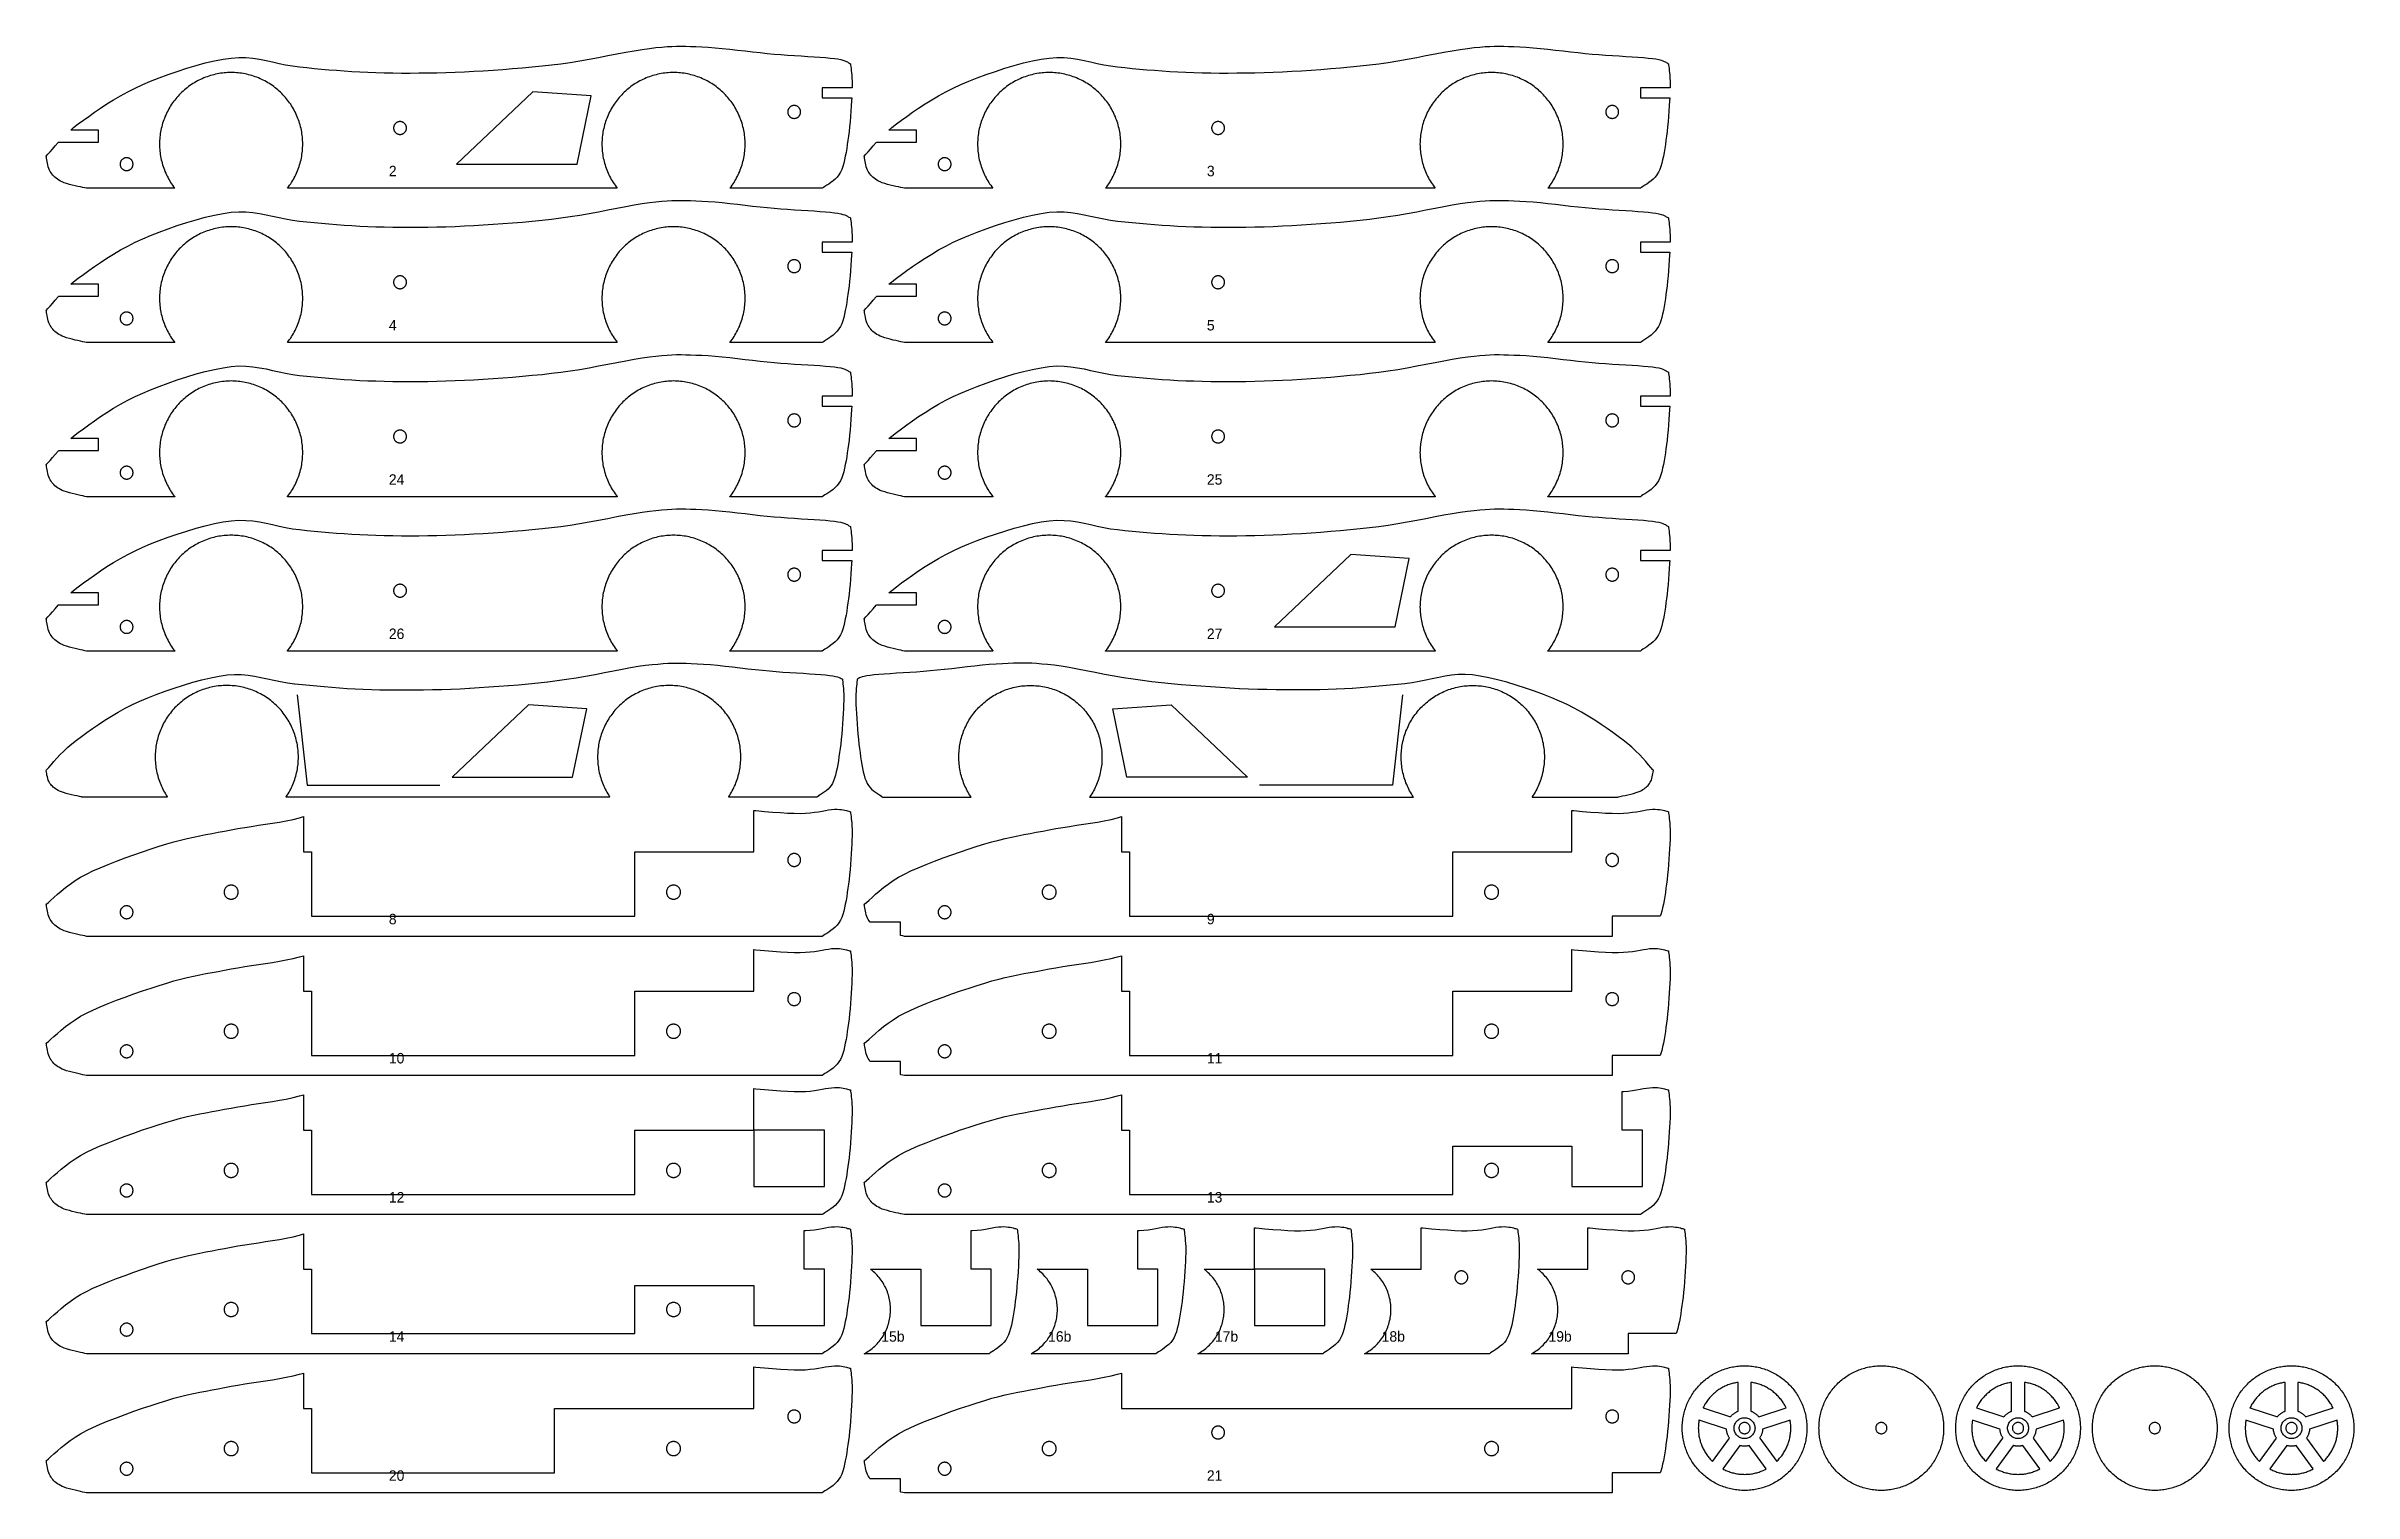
# Model space of a CAD drawing. Header units: metres. Extents: x 6 to 580, y 34 to 394.
import ezdxf

# ---------------------------------------------------------------- set-up
doc = ezdxf.new("R2010")
doc.units = ezdxf.units.M
doc.layers.add('CORTAR', color=1, linetype='Continuous')
doc.layers.add('GRABAR', color=5, linetype='Continuous')

msp = doc.modelspace()

# ---------------------------------------------------------------- texts
at = {"layer": 'GRABAR'}
for s, p in [('2', (91.21, 361.64)), ('3', (294.62, 361.64)), ('4', (91.21, 323.28)), ('5', (294.62, 323.28)), ('24', (91.21, 284.92)), ('25', (294.62, 284.92)), ('26', (91.21, 246.55)), ('27', (294.62, 246.55)), ('8', (91.21, 175.59)), ('9', (294.62, 175.59)), ('10', (91.21, 140.99)), ('11', (294.62, 140.99)), ('12', (91.21, 106.39)), ('13', (294.62, 106.39)), ('14', (91.21, 71.78)), ('15b', (213.65, 71.78)), ('16b', (255.12, 71.78)), ('17b', (296.6, 71.78)), ('18b', (338.07, 71.78)), ('19b', (379.55, 71.78)), ('20', (91.21, 37.18)), ('21', (294.62, 37.18))]:
    msp.add_text(s, height=2.6, dxfattribs=at).set_placement(p)

# ---------------------------------------------------------------- linework, layer by layer
at = {"layer": 'CORTAR'}
for points in [[(19, 373.14), (12.16, 373.14), (12.84, 373.73), (14, 374.64), (15.25, 375.56), (16.59, 376.53), (18.02, 377.55), (19.54, 378.58), (21.12, 379.63), (22.78, 380.66), (24.51, 381.68), (26.29, 382.65), (28.12, 383.58), (30, 384.44), (31.98, 385.27), (34.1, 386.1), (36.32, 386.93), (38.61, 387.73), (40.94, 388.49), (43.27, 389.19), (45.58, 389.81), (47.82, 390.33), (49.98, 390.75), (52, 391.04), (53.89, 391.17), (55.69, 391.15), (57.4, 391), (59.06, 390.75), (60.69, 390.44), (62.3, 390.08), (63.91, 389.72), (65.55, 389.37), (67.24, 389.07), (69, 388.84), (70.81, 388.66), (72.62, 388.48), (74.46, 388.31), (76.31, 388.14), (78.19, 387.99), (80.09, 387.84), (82.02, 387.72), (83.98, 387.6), (85.97, 387.51), (88, 387.44), (90.07, 387.39), (92.18, 387.35), (94.32, 387.32), (96.49, 387.32), (98.69, 387.33), (100.91, 387.35), (103.16, 387.4), (105.42, 387.46), (107.71, 387.54), (110, 387.64), (112.33, 387.76), (114.7, 387.89), (117.12, 388.05), (119.55, 388.22), (122, 388.41), (124.45, 388.62), (126.88, 388.85), (129.3, 389.09), (131.67, 389.36), (134, 389.64), (136.32, 389.96), (138.67, 390.34), (141.03, 390.75), (143.38, 391.19), (145.69, 391.64), (147.94, 392.08), (150.12, 392.49), (152.21, 392.87), (154.17, 393.19), (156, 393.44), (157.64, 393.63), (159.1, 393.77), (160.4, 393.88), (161.61, 393.95), (162.75, 393.99), (163.87, 394), (165.02, 393.99), (166.22, 393.95), (167.54, 393.9), (169, 393.84), (170.61, 393.74), (172.33, 393.61), (174.13, 393.44), (175.98, 393.24), (177.88, 393.03), (179.78, 392.81), (181.66, 392.6), (183.51, 392.39), (185.3, 392.2), (187, 392.04), (188.67, 391.9), (190.37, 391.78), (192.07, 391.66), (193.74, 391.56), (195.38, 391.46), (196.94, 391.36), (198.4, 391.26), (199.75, 391.16), (200.96, 391.05), (202, 390.94), (202.86, 390.81), (203.57, 390.67), (204.13, 390.52), (204.58, 390.37), (204.94, 390.22), (205.22, 390.07), (205.44, 389.94), (205.63, 389.82), (205.81, 389.72), (206, 389.64), (206.03, 389.31), (206.08, 388.92), (206.13, 388.47), (206.19, 387.96), (206.26, 387.39), (206.31, 386.76), (206.36, 386.07), (206.4, 385.32), (206.41, 384.51), (206.4, 383.64), (199, 383.64), (199, 381.14), (206.3, 381.14), (206.26, 380.38), (206.19, 379.13), (206.1, 377.83), (206, 376.51), (205.89, 375.21), (205.77, 373.94), (205.64, 372.74), (205.5, 371.64), (205.36, 370.59), (205.21, 369.57), (205.06, 368.56), (204.9, 367.58), (204.72, 366.64), (204.53, 365.73), (204.32, 364.88), (204.08, 364.07), (203.81, 363.32), (203.5, 362.64), (203.13, 362.02), (202.69, 361.45), (202.19, 360.94), (201.66, 360.49), (201.12, 360.08), (200.6, 359.71), (200.1, 359.39), (199.65, 359.1), (199.28, 358.85), (199, 358.64), (175.99, 358.64), (176.03, 358.69), (176.3, 359.03), (176.55, 359.39), (176.8, 359.75), (177.04, 360.12), (177.27, 360.49), (177.49, 360.86), (177.7, 361.25), (177.9, 361.64), (178.09, 362.03), (178.27, 362.43), (178.45, 362.83), (178.61, 363.23), (178.76, 363.64), (178.9, 364.05), (179.03, 364.47), (179.16, 364.89), (179.27, 365.31), (179.37, 365.74), (179.46, 366.17), (179.54, 366.6), (179.61, 367.03), (179.67, 367.46), (179.71, 367.89), (179.75, 368.33), (179.78, 368.76), (179.79, 369.2), (179.8, 369.64), (179.79, 370.08), (179.78, 370.51), (179.75, 370.95), (179.71, 371.38), (179.67, 371.82), (179.61, 372.25), (179.54, 372.68), (179.46, 373.11), (179.37, 373.54), (179.27, 373.96), (179.16, 374.39), (179.03, 374.81), (178.9, 375.22), (178.76, 375.64), (178.61, 376.04), (178.45, 376.45), (178.27, 376.85), (178.09, 377.25), (177.9, 377.64), (177.7, 378.03), (177.49, 378.41), (177.27, 378.79), (177.04, 379.16), (176.8, 379.53), (176.55, 379.89), (176.3, 380.24), (176.03, 380.59), (175.76, 380.93), (175.48, 381.26), (175.19, 381.59), (174.89, 381.91), (174.59, 382.22), (174.27, 382.53), (173.95, 382.83), (173.63, 383.12), (173.29, 383.4), (172.95, 383.67), (172.6, 383.94), (172.25, 384.19), (171.89, 384.44), (171.52, 384.68), (171.15, 384.91), (170.77, 385.13), (170.39, 385.34), (170, 385.54), (169.61, 385.73), (169.21, 385.91), (168.81, 386.08), (168.41, 386.25), (168, 386.4), (167.58, 386.54), (167.17, 386.67), (166.75, 386.79), (166.33, 386.9), (165.9, 387.01), (165.47, 387.1), (165.04, 387.18), (164.61, 387.25), (164.18, 387.3), (163.74, 387.35), (163.31, 387.39), (162.87, 387.42), (162.44, 387.43), (162, 387.44), (161.56, 387.43), (161.13, 387.42), (160.69, 387.39), (160.26, 387.35), (159.82, 387.3), (159.39, 387.25), (158.96, 387.18), (158.53, 387.1), (158.1, 387.01), (157.67, 386.9), (157.25, 386.79), (156.83, 386.67), (156.42, 386.54), (156, 386.4), (155.59, 386.25), (155.19, 386.08), (154.79, 385.91), (154.39, 385.73), (154, 385.54), (153.61, 385.34), (153.23, 385.13), (152.85, 384.91), (152.48, 384.68), (152.11, 384.44), (151.75, 384.19), (151.4, 383.94), (151.05, 383.67), (150.71, 383.4), (150.37, 383.12), (150.05, 382.83), (149.73, 382.53), (149.41, 382.22), (149.11, 381.91), (148.81, 381.59), (148.52, 381.26), (148.24, 380.93), (147.97, 380.59), (147.7, 380.24), (147.45, 379.89), (147.2, 379.53), (146.96, 379.16), (146.73, 378.79), (146.51, 378.41), (146.3, 378.03), (146.1, 377.64), (145.91, 377.25), (145.73, 376.85), (145.55, 376.45), (145.39, 376.04), (145.24, 375.64), (145.1, 375.22), (144.97, 374.81), (144.84, 374.39), (144.73, 373.96), (144.63, 373.54), (144.54, 373.11), (144.46, 372.68), (144.39, 372.25), (144.33, 371.82), (144.29, 371.38), (144.25, 370.95), (144.22, 370.51), (144.21, 370.08), (144.2, 369.64), (144.21, 369.2), (144.22, 368.76), (144.25, 368.33), (144.29, 367.89), (144.33, 367.46), (144.39, 367.03), (144.46, 366.6), (144.54, 366.17), (144.63, 365.74), (144.73, 365.31), (144.84, 364.89), (144.97, 364.47), (145.1, 364.05), (145.24, 363.64), (145.39, 363.23), (145.55, 362.83), (145.73, 362.43), (145.91, 362.03), (146.1, 361.64), (146.3, 361.25), (146.51, 360.86), (146.73, 360.49), (146.96, 360.12), (147.2, 359.75), (147.45, 359.39), (147.7, 359.03), (147.97, 358.69), (148.01, 358.64), (65.99, 358.64), (66.03, 358.69), (66.3, 359.03), (66.55, 359.39), (66.8, 359.75), (67.04, 360.12), (67.27, 360.49), (67.49, 360.86), (67.7, 361.25), (67.9, 361.64), (68.09, 362.03), (68.27, 362.43), (68.45, 362.83), (68.61, 363.23), (68.76, 363.64), (68.9, 364.05), (69.03, 364.47), (69.16, 364.89), (69.27, 365.31), (69.37, 365.74), (69.46, 366.17), (69.54, 366.6), (69.61, 367.03), (69.67, 367.46), (69.71, 367.89), (69.75, 368.33), (69.78, 368.76), (69.79, 369.2), (69.8, 369.64), (69.79, 370.08), (69.78, 370.51), (69.75, 370.95), (69.71, 371.38), (69.67, 371.82), (69.61, 372.25), (69.54, 372.68), (69.46, 373.11), (69.37, 373.54), (69.27, 373.96), (69.16, 374.39), (69.03, 374.81), (68.9, 375.22), (68.76, 375.64), (68.61, 376.04), (68.45, 376.45), (68.27, 376.85), (68.09, 377.25), (67.9, 377.64), (67.7, 378.03), (67.49, 378.41), (67.27, 378.79), (67.04, 379.16), (66.8, 379.53), (66.55, 379.89), (66.3, 380.24), (66.03, 380.59), (65.76, 380.93), (65.48, 381.26), (65.19, 381.59), (64.89, 381.91), (64.59, 382.22), (64.27, 382.53), (63.95, 382.83), (63.63, 383.12), (63.29, 383.4), (62.95, 383.67), (62.6, 383.94), (62.25, 384.19), (61.89, 384.44), (61.52, 384.68), (61.15, 384.91), (60.77, 385.13), (60.39, 385.34), (60, 385.54), (59.61, 385.73), (59.21, 385.91), (58.81, 386.08), (58.41, 386.25), (58, 386.4), (57.58, 386.54), (57.17, 386.67), (56.75, 386.79), (56.33, 386.9), (55.9, 387.01), (55.47, 387.1), (55.04, 387.18), (54.61, 387.25), (54.18, 387.3), (53.74, 387.35), (53.31, 387.39), (52.87, 387.42), (52.44, 387.43), (52, 387.44), (51.56, 387.43), (51.13, 387.42), (50.69, 387.39), (50.26, 387.35), (49.82, 387.3), (49.39, 387.25), (48.96, 387.18), (48.53, 387.1), (48.1, 387.01), (47.67, 386.9), (47.25, 386.79), (46.83, 386.67), (46.42, 386.54), (46, 386.4), (45.59, 386.25), (45.19, 386.08), (44.79, 385.91), (44.39, 385.73), (44, 385.54), (43.61, 385.34), (43.23, 385.13), (42.85, 384.91), (42.48, 384.68), (42.11, 384.44), (41.75, 384.19), (41.4, 383.94), (41.05, 383.67), (40.71, 383.4), (40.37, 383.12), (40.05, 382.83), (39.73, 382.53), (39.41, 382.22), (39.11, 381.91), (38.81, 381.59), (38.52, 381.26), (38.24, 380.93), (37.97, 380.59), (37.7, 380.24), (37.45, 379.89), (37.2, 379.53), (36.96, 379.16), (36.73, 378.79), (36.51, 378.41), (36.3, 378.03), (36.1, 377.64), (35.91, 377.25), (35.73, 376.85), (35.55, 376.45), (35.39, 376.04), (35.24, 375.64), (35.1, 375.22), (34.97, 374.81), (34.84, 374.39), (34.73, 373.96), (34.63, 373.54), (34.54, 373.11), (34.46, 372.68), (34.39, 372.25), (34.33, 371.82), (34.29, 371.38), (34.25, 370.95), (34.22, 370.51), (34.21, 370.08), (34.2, 369.64), (34.21, 369.2), (34.22, 368.76), (34.25, 368.33), (34.29, 367.89), (34.33, 367.46), (34.39, 367.03), (34.46, 366.6), (34.54, 366.17), (34.63, 365.74), (34.73, 365.31), (34.84, 364.89), (34.97, 364.47), (35.1, 364.05), (35.24, 363.64), (35.39, 363.23), (35.55, 362.83), (35.73, 362.43), (35.91, 362.03), (36.1, 361.64), (36.3, 361.25), (36.51, 360.86), (36.73, 360.49), (36.96, 360.12), (37.2, 359.75), (37.45, 359.39), (37.7, 359.03), (37.97, 358.69), (38.01, 358.64), (16, 358.64), (15.63, 358.73), (15.14, 358.84), (14.55, 358.97), (13.89, 359.12), (13.19, 359.28), (12.47, 359.45), (11.77, 359.63), (11.1, 359.83), (10.51, 360.03), (10, 360.24), (9.57, 360.45), (9.18, 360.68), (8.82, 360.91), (8.49, 361.15), (8.19, 361.4), (7.91, 361.66), (7.66, 361.94), (7.42, 362.23), (7.21, 362.53), (7, 362.84), (6.81, 363.19), (6.66, 363.58), (6.52, 364.01), (6.41, 364.45), (6.31, 364.9), (6.23, 365.33), (6.16, 365.74), (6.1, 366.1), (6.05, 366.41), (6, 366.64), (6.44, 367.11), (6.96, 367.7), (7.56, 368.39), (8.24, 369.18), (9, 370.03), (9.11, 370.14), (19, 370.14), (19, 373.14)], [(222.41, 370.14), (222.41, 373.14), (215.57, 373.14), (216.25, 373.73), (217.41, 374.64), (218.66, 375.56), (220, 376.53), (221.43, 377.55), (222.95, 378.58), (224.54, 379.63), (226.19, 380.66), (227.92, 381.68), (229.7, 382.65), (231.53, 383.58), (233.41, 384.44), (235.39, 385.27), (237.51, 386.1), (239.73, 386.93), (242.02, 387.73), (244.35, 388.49), (246.68, 389.19), (248.99, 389.81), (251.23, 390.33), (253.39, 390.75), (255.41, 391.04), (257.3, 391.17), (259.1, 391.15), (260.82, 391), (262.47, 390.75), (264.1, 390.44), (265.71, 390.08), (267.32, 389.72), (268.96, 389.37), (270.65, 389.07), (272.41, 388.84), (274.22, 388.66), (276.03, 388.48), (277.87, 388.31), (279.72, 388.14), (281.6, 387.99), (283.5, 387.84), (285.43, 387.72), (287.39, 387.6), (289.38, 387.51), (291.41, 387.44), (293.48, 387.39), (295.59, 387.35), (297.73, 387.32), (299.9, 387.32), (302.1, 387.33), (304.32, 387.35), (306.57, 387.4), (308.83, 387.46), (311.12, 387.54), (313.41, 387.64), (315.74, 387.76), (318.11, 387.89), (320.53, 388.05), (322.96, 388.22), (325.41, 388.41), (327.86, 388.62), (330.29, 388.85), (332.71, 389.09), (335.08, 389.36), (337.41, 389.64), (339.73, 389.96), (342.08, 390.34), (344.44, 390.75), (346.79, 391.19), (349.1, 391.64), (351.35, 392.08), (353.54, 392.49), (355.62, 392.87), (357.58, 393.19), (359.41, 393.44), (361.05, 393.63), (362.51, 393.77), (363.81, 393.88), (365.02, 393.95), (366.16, 393.99), (367.28, 394), (368.43, 393.99), (369.63, 393.95), (370.95, 393.9), (372.41, 393.84), (374.02, 393.74), (375.74, 393.61), (377.54, 393.44), (379.39, 393.24), (381.29, 393.03), (383.19, 392.81), (385.07, 392.6), (386.92, 392.39), (388.71, 392.2), (390.41, 392.04), (392.08, 391.9), (393.78, 391.78), (395.48, 391.66), (397.15, 391.56), (398.79, 391.46), (400.35, 391.36), (401.81, 391.26), (403.16, 391.16), (404.37, 391.05), (405.41, 390.94), (406.27, 390.81), (406.98, 390.67), (407.55, 390.52), (407.99, 390.37), (408.35, 390.22), (408.63, 390.07), (408.85, 389.94), (409.04, 389.82), (409.22, 389.72), (409.41, 389.64), (409.44, 389.31), (409.49, 388.92), (409.54, 388.47), (409.6, 387.96), (409.67, 387.39), (409.73, 386.76), (409.77, 386.07), (409.81, 385.32), (409.82, 384.51), (409.81, 383.64), (402.41, 383.64), (402.41, 381.14), (409.71, 381.14), (409.67, 380.38), (409.6, 379.13), (409.51, 377.83), (409.41, 376.51), (409.3, 375.21), (409.18, 373.94), (409.05, 372.74), (408.91, 371.64), (408.77, 370.59), (408.62, 369.57), (408.47, 368.56), (408.31, 367.58), (408.14, 366.64), (407.94, 365.73), (407.73, 364.88), (407.49, 364.07), (407.22, 363.32), (406.91, 362.64), (406.54, 362.02), (406.1, 361.45), (405.6, 360.94), (405.07, 360.49), (404.54, 360.08), (404.01, 359.71), (403.51, 359.39), (403.06, 359.1), (402.69, 358.85), (402.41, 358.64), (379.4, 358.64), (379.44, 358.69), (379.71, 359.03), (379.96, 359.39), (380.21, 359.75), (380.45, 360.12), (380.68, 360.49), (380.9, 360.86), (381.11, 361.25), (381.31, 361.64), (381.5, 362.03), (381.68, 362.43), (381.86, 362.83), (382.02, 363.23), (382.17, 363.64), (382.31, 364.05), (382.44, 364.47), (382.57, 364.89), (382.68, 365.31), (382.78, 365.74), (382.87, 366.17), (382.95, 366.6), (383.02, 367.03), (383.08, 367.46), (383.13, 367.89), (383.16, 368.33), (383.19, 368.76), (383.21, 369.2), (383.21, 369.64), (383.21, 370.08), (383.19, 370.51), (383.16, 370.95), (383.13, 371.38), (383.08, 371.82), (383.02, 372.25), (382.95, 372.68), (382.87, 373.11), (382.78, 373.54), (382.68, 373.96), (382.57, 374.39), (382.44, 374.81), (382.31, 375.22), (382.17, 375.64), (382.02, 376.04), (381.86, 376.45), (381.68, 376.85), (381.5, 377.25), (381.31, 377.64), (381.11, 378.03), (380.9, 378.41), (380.68, 378.79), (380.45, 379.16), (380.21, 379.53), (379.96, 379.89), (379.71, 380.24), (379.44, 380.59), (379.17, 380.93), (378.89, 381.26), (378.6, 381.59), (378.3, 381.91), (378, 382.22), (377.68, 382.53), (377.36, 382.83), (377.04, 383.12), (376.7, 383.4), (376.36, 383.67), (376.01, 383.94), (375.66, 384.19), (375.3, 384.44), (374.93, 384.68), (374.56, 384.91), (374.18, 385.13), (373.8, 385.34), (373.41, 385.54), (373.02, 385.73), (372.62, 385.91), (372.22, 386.08), (371.82, 386.25), (371.41, 386.4), (370.99, 386.54), (370.58, 386.67), (370.16, 386.79), (369.74, 386.9), (369.31, 387.01), (368.88, 387.1), (368.45, 387.18), (368.02, 387.25), (367.59, 387.3), (367.16, 387.35), (366.72, 387.39), (366.28, 387.42), (365.85, 387.43), (365.41, 387.44), (364.97, 387.43), (364.54, 387.42), (364.1, 387.39), (363.67, 387.35), (363.23, 387.3), (362.8, 387.25), (362.37, 387.18), (361.94, 387.1), (361.51, 387.01), (361.09, 386.9), (360.66, 386.79), (360.24, 386.67), (359.83, 386.54), (359.41, 386.4), (359, 386.25), (358.6, 386.08), (358.2, 385.91), (357.8, 385.73), (357.41, 385.54), (357.02, 385.34), (356.64, 385.13), (356.26, 384.91), (355.89, 384.68), (355.52, 384.44), (355.16, 384.19), (354.81, 383.94), (354.46, 383.67), (354.12, 383.4), (353.78, 383.12), (353.46, 382.83), (353.14, 382.53), (352.82, 382.22), (352.52, 381.91), (352.22, 381.59), (351.93, 381.26), (351.65, 380.93), (351.38, 380.59), (351.11, 380.24), (350.86, 379.89), (350.61, 379.53), (350.37, 379.16), (350.14, 378.79), (349.92, 378.41), (349.71, 378.03), (349.51, 377.64), (349.32, 377.25), (349.14, 376.85), (348.97, 376.45), (348.8, 376.04), (348.65, 375.64), (348.51, 375.22), (348.38, 374.81), (348.26, 374.39), (348.14, 373.96), (348.04, 373.54), (347.95, 373.11), (347.87, 372.68), (347.8, 372.25), (347.74, 371.82), (347.7, 371.38), (347.66, 370.95), (347.63, 370.51), (347.62, 370.08), (347.61, 369.64), (347.62, 369.2), (347.63, 368.76), (347.66, 368.33), (347.7, 367.89), (347.74, 367.46), (347.8, 367.03), (347.87, 366.6), (347.95, 366.17), (348.04, 365.74), (348.14, 365.31), (348.26, 364.89), (348.38, 364.47), (348.51, 364.05), (348.65, 363.64), (348.8, 363.23), (348.97, 362.83), (349.14, 362.43), (349.32, 362.03), (349.51, 361.64), (349.71, 361.25), (349.92, 360.86), (350.14, 360.49), (350.37, 360.12), (350.61, 359.75), (350.86, 359.39), (351.11, 359.03), (351.38, 358.69), (351.42, 358.64), (269.4, 358.64), (269.44, 358.69), (269.71, 359.03), (269.96, 359.39), (270.21, 359.75), (270.45, 360.12), (270.68, 360.49), (270.9, 360.86), (271.11, 361.25), (271.31, 361.64), (271.5, 362.03), (271.68, 362.43), (271.86, 362.83), (272.02, 363.23), (272.17, 363.64), (272.31, 364.05), (272.44, 364.47), (272.57, 364.89), (272.68, 365.31), (272.78, 365.74), (272.87, 366.17), (272.95, 366.6), (273.02, 367.03), (273.08, 367.46), (273.13, 367.89), (273.16, 368.33), (273.19, 368.76), (273.21, 369.2), (273.21, 369.64), (273.21, 370.08), (273.19, 370.51), (273.16, 370.95), (273.13, 371.38), (273.08, 371.82), (273.02, 372.25), (272.95, 372.68), (272.87, 373.11), (272.78, 373.54), (272.68, 373.96), (272.57, 374.39), (272.44, 374.81), (272.31, 375.22), (272.17, 375.64), (272.02, 376.04), (271.86, 376.45), (271.68, 376.85), (271.5, 377.25), (271.31, 377.64), (271.11, 378.03), (270.9, 378.41), (270.68, 378.79), (270.45, 379.16), (270.21, 379.53), (269.96, 379.89), (269.71, 380.24), (269.44, 380.59), (269.17, 380.93), (268.89, 381.26), (268.6, 381.59), (268.3, 381.91), (268, 382.22), (267.68, 382.53), (267.36, 382.83), (267.04, 383.12), (266.7, 383.4), (266.36, 383.67), (266.01, 383.94), (265.66, 384.19), (265.3, 384.44), (264.93, 384.68), (264.56, 384.91), (264.18, 385.13), (263.8, 385.34), (263.41, 385.54), (263.02, 385.73), (262.62, 385.91), (262.22, 386.08), (261.82, 386.25), (261.41, 386.4), (260.99, 386.54), (260.58, 386.67), (260.16, 386.79), (259.74, 386.9), (259.31, 387.01), (258.88, 387.1), (258.45, 387.18), (258.02, 387.25), (257.59, 387.3), (257.16, 387.35), (256.72, 387.39), (256.28, 387.42), (255.85, 387.43), (255.41, 387.44), (254.97, 387.43), (254.54, 387.42), (254.1, 387.39), (253.67, 387.35), (253.23, 387.3), (252.8, 387.25), (252.37, 387.18), (251.94, 387.1), (251.51, 387.01), (251.09, 386.9), (250.66, 386.79), (250.24, 386.67), (249.83, 386.54), (249.41, 386.4), (249, 386.25), (248.6, 386.08), (248.2, 385.91), (247.8, 385.73), (247.41, 385.54), (247.02, 385.34), (246.64, 385.13), (246.26, 384.91), (245.89, 384.68), (245.52, 384.44), (245.16, 384.19), (244.81, 383.94), (244.46, 383.67), (244.12, 383.4), (243.78, 383.12), (243.46, 382.83), (243.14, 382.53), (242.82, 382.22), (242.52, 381.91), (242.22, 381.59), (241.93, 381.26), (241.65, 380.93), (241.38, 380.59), (241.11, 380.24), (240.86, 379.89), (240.61, 379.53), (240.37, 379.16), (240.14, 378.79), (239.92, 378.41), (239.71, 378.03), (239.51, 377.64), (239.32, 377.25), (239.14, 376.85), (238.97, 376.45), (238.8, 376.04), (238.65, 375.64), (238.51, 375.22), (238.38, 374.81), (238.26, 374.39), (238.14, 373.96), (238.04, 373.54), (237.95, 373.11), (237.87, 372.68), (237.8, 372.25), (237.74, 371.82), (237.7, 371.38), (237.66, 370.95), (237.63, 370.51), (237.62, 370.08), (237.61, 369.64), (237.62, 369.2), (237.63, 368.76), (237.66, 368.33), (237.7, 367.89), (237.74, 367.46), (237.8, 367.03), (237.87, 366.6), (237.95, 366.17), (238.04, 365.74), (238.14, 365.31), (238.26, 364.89), (238.38, 364.47), (238.51, 364.05), (238.65, 363.64), (238.8, 363.23), (238.97, 362.83), (239.14, 362.43), (239.32, 362.03), (239.51, 361.64), (239.71, 361.25), (239.92, 360.86), (240.14, 360.49), (240.37, 360.12), (240.61, 359.75), (240.86, 359.39), (241.11, 359.03), (241.38, 358.69), (241.42, 358.64), (219.41, 358.64), (219.04, 358.73), (218.55, 358.84), (217.96, 358.97), (217.3, 359.12), (216.6, 359.28), (215.88, 359.45), (215.18, 359.63), (214.51, 359.83), (213.92, 360.03), (213.41, 360.24), (212.98, 360.45), (212.59, 360.68), (212.23, 360.91), (211.9, 361.15), (211.6, 361.4), (211.32, 361.66), (211.07, 361.94), (210.83, 362.23), (210.62, 362.53), (210.41, 362.84), (210.23, 363.19), (210.07, 363.58), (209.93, 364.01), (209.82, 364.45), (209.72, 364.9), (209.64, 365.33), (209.57, 365.74), (209.51, 366.1), (209.46, 366.41), (209.41, 366.64), (209.85, 367.11), (210.37, 367.7), (210.97, 368.39), (211.65, 369.18), (212.41, 370.03), (212.52, 370.14), (222.41, 370.14)], [(141.5, 381.64), (127, 382.64), (108, 364.64), (138, 364.64), (141.5, 381.64)], [(193.6, 377.74), (193.59, 377.85), (193.57, 377.95), (193.55, 378.05), (193.52, 378.15), (193.48, 378.25), (193.43, 378.35), (193.39, 378.44), (193.33, 378.53), (193.27, 378.61), (193.2, 378.69), (193.13, 378.77), (193.05, 378.84), (192.97, 378.91), (192.89, 378.97), (192.8, 379.02), (192.71, 379.07), (192.61, 379.12), (192.51, 379.15), (192.41, 379.18), (192.31, 379.21), (192.21, 379.22), (192.1, 379.23), (192, 379.24), (191.9, 379.23), (191.79, 379.22), (191.69, 379.21), (191.59, 379.18), (191.49, 379.15), (191.39, 379.12), (191.29, 379.07), (191.2, 379.02), (191.11, 378.97), (191.03, 378.91), (190.95, 378.84), (190.87, 378.77), (190.8, 378.69), (190.73, 378.61), (190.67, 378.53), (190.61, 378.44), (190.57, 378.35), (190.52, 378.25), (190.48, 378.15), (190.45, 378.05), (190.43, 377.95), (190.41, 377.85), (190.4, 377.74), (190.4, 377.64), (190.4, 377.53), (190.41, 377.43), (190.43, 377.33), (190.45, 377.22), (190.48, 377.12), (190.52, 377.03), (190.57, 376.93), (190.61, 376.84), (190.67, 376.75), (190.73, 376.66), (190.8, 376.58), (190.87, 376.51), (190.95, 376.44), (191.03, 376.37), (191.11, 376.31), (191.2, 376.25), (191.29, 376.2), (191.39, 376.16), (191.49, 376.12), (191.59, 376.09), (191.69, 376.07), (191.79, 376.05), (191.9, 376.04), (192, 376.04), (192.1, 376.04), (192.21, 376.05), (192.31, 376.07), (192.41, 376.09), (192.51, 376.12), (192.61, 376.16), (192.71, 376.2), (192.8, 376.25), (192.89, 376.31), (192.97, 376.37), (193.05, 376.44), (193.13, 376.51), (193.2, 376.58), (193.27, 376.66), (193.33, 376.75), (193.39, 376.84), (193.43, 376.93), (193.48, 377.03), (193.52, 377.12), (193.55, 377.22), (193.57, 377.33), (193.59, 377.43), (193.6, 377.53), (193.6, 377.64), (193.6, 377.74)], [(397.01, 377.74), (397, 377.85), (396.98, 377.95), (396.96, 378.05), (396.93, 378.15), (396.89, 378.25), (396.85, 378.35), (396.8, 378.44), (396.74, 378.53), (396.68, 378.61), (396.61, 378.69), (396.54, 378.77), (396.47, 378.84), (396.38, 378.91), (396.3, 378.97), (396.21, 379.02), (396.12, 379.07), (396.02, 379.12), (395.93, 379.15), (395.82, 379.18), (395.72, 379.21), (395.62, 379.22), (395.52, 379.23), (395.41, 379.24), (395.31, 379.23), (395.2, 379.22), (395.1, 379.21), (395, 379.18), (394.9, 379.15), (394.8, 379.12), (394.7, 379.07), (394.61, 379.02), (394.52, 378.97), (394.44, 378.91), (394.36, 378.84), (394.28, 378.77), (394.21, 378.69), (394.14, 378.61), (394.08, 378.53), (394.03, 378.44), (393.98, 378.35), (393.93, 378.25), (393.9, 378.15), (393.87, 378.05), (393.84, 377.95), (393.82, 377.85), (393.81, 377.74), (393.81, 377.64), (393.81, 377.53), (393.82, 377.43), (393.84, 377.33), (393.87, 377.22), (393.9, 377.12), (393.93, 377.03), (393.98, 376.93), (394.03, 376.84), (394.08, 376.75), (394.14, 376.66), (394.21, 376.58), (394.28, 376.51), (394.36, 376.44), (394.44, 376.37), (394.52, 376.31), (394.61, 376.25), (394.7, 376.2), (394.8, 376.16), (394.9, 376.12), (395, 376.09), (395.1, 376.07), (395.2, 376.05), (395.31, 376.04), (395.41, 376.04), (395.52, 376.04), (395.62, 376.05), (395.72, 376.07), (395.82, 376.09), (395.93, 376.12), (396.02, 376.16), (396.12, 376.2), (396.21, 376.25), (396.3, 376.31), (396.38, 376.37), (396.47, 376.44), (396.54, 376.51), (396.61, 376.58), (396.68, 376.66), (396.74, 376.75), (396.8, 376.84), (396.85, 376.93), (396.89, 377.03), (396.93, 377.12), (396.96, 377.22), (396.98, 377.33), (397, 377.43), (397.01, 377.53), (397.01, 377.64), (397.01, 377.74)], [(95.59, 373.85), (95.57, 373.95), (95.55, 374.05), (95.52, 374.15), (95.48, 374.25), (95.43, 374.35), (95.39, 374.44), (95.33, 374.53), (95.27, 374.61), (95.2, 374.69), (95.13, 374.77), (95.05, 374.84), (94.97, 374.91), (94.89, 374.97), (94.8, 375.02), (94.71, 375.07), (94.61, 375.12), (94.51, 375.15), (94.41, 375.18), (94.31, 375.21), (94.21, 375.22), (94.1, 375.23), (94, 375.24), (93.9, 375.23), (93.79, 375.22), (93.69, 375.21), (93.59, 375.18), (93.49, 375.15), (93.39, 375.12), (93.29, 375.07), (93.2, 375.02), (93.11, 374.97), (93.03, 374.91), (92.95, 374.84), (92.87, 374.77), (92.8, 374.69), (92.73, 374.61), (92.67, 374.53), (92.61, 374.44), (92.57, 374.35), (92.52, 374.25), (92.48, 374.15), (92.45, 374.05), (92.43, 373.95), (92.41, 373.85), (92.4, 373.74), (92.4, 373.64), (92.4, 373.53), (92.41, 373.43), (92.43, 373.33), (92.45, 373.22), (92.48, 373.12), (92.52, 373.03), (92.57, 372.93), (92.61, 372.84), (92.67, 372.75), (92.73, 372.66), (92.8, 372.58), (92.87, 372.51), (92.95, 372.44), (93.03, 372.37), (93.11, 372.31), (93.2, 372.25), (93.29, 372.2), (93.39, 372.16), (93.49, 372.12), (93.59, 372.09), (93.69, 372.07), (93.79, 372.05), (93.9, 372.04), (94, 372.04), (94.1, 372.04), (94.21, 372.05), (94.31, 372.07), (94.41, 372.09), (94.51, 372.12), (94.61, 372.16), (94.71, 372.2), (94.8, 372.25), (94.89, 372.31), (94.97, 372.37), (95.05, 372.44), (95.13, 372.51), (95.2, 372.58), (95.27, 372.66), (95.33, 372.75), (95.39, 372.84), (95.43, 372.93), (95.48, 373.03), (95.52, 373.12), (95.55, 373.22), (95.57, 373.33), (95.59, 373.43), (95.6, 373.53), (95.6, 373.64), (95.6, 373.74), (95.59, 373.85)], [(299, 373.85), (298.98, 373.95), (298.96, 374.05), (298.93, 374.15), (298.89, 374.25), (298.85, 374.35), (298.8, 374.44), (298.74, 374.53), (298.68, 374.61), (298.61, 374.69), (298.54, 374.77), (298.47, 374.84), (298.38, 374.91), (298.3, 374.97), (298.21, 375.02), (298.12, 375.07), (298.02, 375.12), (297.93, 375.15), (297.82, 375.18), (297.72, 375.21), (297.62, 375.22), (297.52, 375.23), (297.41, 375.24), (297.31, 375.23), (297.2, 375.22), (297.1, 375.21), (297, 375.18), (296.9, 375.15), (296.8, 375.12), (296.7, 375.07), (296.61, 375.02), (296.52, 374.97), (296.44, 374.91), (296.36, 374.84), (296.28, 374.77), (296.21, 374.69), (296.14, 374.61), (296.08, 374.53), (296.03, 374.44), (295.98, 374.35), (295.93, 374.25), (295.9, 374.15), (295.87, 374.05), (295.84, 373.95), (295.82, 373.85), (295.81, 373.74), (295.81, 373.64), (295.81, 373.53), (295.82, 373.43), (295.84, 373.33), (295.87, 373.22), (295.9, 373.12), (295.93, 373.03), (295.98, 372.93), (296.03, 372.84), (296.08, 372.75), (296.14, 372.66), (296.21, 372.58), (296.28, 372.51), (296.36, 372.44), (296.44, 372.37), (296.52, 372.31), (296.61, 372.25), (296.7, 372.2), (296.8, 372.16), (296.9, 372.12), (297, 372.09), (297.1, 372.07), (297.2, 372.05), (297.31, 372.04), (297.41, 372.04), (297.52, 372.04), (297.62, 372.05), (297.72, 372.07), (297.82, 372.09), (297.93, 372.12), (298.02, 372.16), (298.12, 372.2), (298.21, 372.25), (298.3, 372.31), (298.38, 372.37), (298.47, 372.44), (298.54, 372.51), (298.61, 372.58), (298.68, 372.66), (298.74, 372.75), (298.8, 372.84), (298.85, 372.93), (298.89, 373.03), (298.93, 373.12), (298.96, 373.22), (298.98, 373.33), (299, 373.43), (299.01, 373.53), (299.01, 373.64), (299.01, 373.74), (299, 373.85)], [(27.57, 364.95), (27.55, 365.05), (27.52, 365.15), (27.48, 365.25), (27.43, 365.35), (27.39, 365.44), (27.33, 365.53), (27.27, 365.61), (27.2, 365.69), (27.13, 365.77), (27.05, 365.84), (26.97, 365.91), (26.89, 365.97), (26.8, 366.02), (26.71, 366.07), (26.61, 366.12), (26.51, 366.15), (26.41, 366.18), (26.31, 366.21), (26.21, 366.22), (26.1, 366.23), (26, 366.24), (25.9, 366.23), (25.79, 366.22), (25.69, 366.21), (25.59, 366.18), (25.49, 366.15), (25.39, 366.12), (25.29, 366.07), (25.2, 366.02), (25.11, 365.97), (25.03, 365.91), (24.95, 365.84), (24.87, 365.77), (24.8, 365.69), (24.73, 365.61), (24.67, 365.53), (24.61, 365.44), (24.57, 365.35), (24.52, 365.25), (24.48, 365.15), (24.45, 365.05), (24.43, 364.95), (24.41, 364.85), (24.4, 364.74), (24.4, 364.64), (24.4, 364.53), (24.41, 364.43), (24.43, 364.33), (24.45, 364.22), (24.48, 364.12), (24.52, 364.03), (24.57, 363.93), (24.61, 363.84), (24.67, 363.75), (24.73, 363.66), (24.8, 363.58), (24.87, 363.51), (24.95, 363.44), (25.03, 363.37), (25.11, 363.31), (25.2, 363.25), (25.29, 363.2), (25.39, 363.16), (25.49, 363.12), (25.59, 363.09), (25.69, 363.07), (25.79, 363.05), (25.9, 363.04), (26, 363.04), (26.1, 363.04), (26.21, 363.05), (26.31, 363.07), (26.41, 363.09), (26.51, 363.12), (26.61, 363.16), (26.71, 363.2), (26.8, 363.25), (26.89, 363.31), (26.97, 363.37), (27.05, 363.44), (27.13, 363.51), (27.2, 363.58), (27.27, 363.66), (27.33, 363.75), (27.39, 363.84), (27.43, 363.93), (27.48, 364.03), (27.52, 364.12), (27.55, 364.22), (27.57, 364.33), (27.59, 364.43), (27.6, 364.53), (27.6, 364.64), (27.6, 364.74), (27.59, 364.85), (27.57, 364.95)], [(230.98, 364.95), (230.96, 365.05), (230.93, 365.15), (230.89, 365.25), (230.85, 365.35), (230.8, 365.44), (230.74, 365.53), (230.68, 365.61), (230.61, 365.69), (230.54, 365.77), (230.47, 365.84), (230.38, 365.91), (230.3, 365.97), (230.21, 366.02), (230.12, 366.07), (230.02, 366.12), (229.93, 366.15), (229.82, 366.18), (229.72, 366.21), (229.62, 366.22), (229.52, 366.23), (229.41, 366.24), (229.31, 366.23), (229.2, 366.22), (229.1, 366.21), (229, 366.18), (228.9, 366.15), (228.8, 366.12), (228.7, 366.07), (228.61, 366.02), (228.52, 365.97), (228.44, 365.91), (228.36, 365.84), (228.28, 365.77), (228.21, 365.69), (228.14, 365.61), (228.08, 365.53), (228.03, 365.44), (227.98, 365.35), (227.93, 365.25), (227.9, 365.15), (227.87, 365.05), (227.84, 364.95), (227.82, 364.85), (227.81, 364.74), (227.81, 364.64), (227.81, 364.53), (227.82, 364.43), (227.84, 364.33), (227.87, 364.22), (227.9, 364.12), (227.93, 364.03), (227.98, 363.93), (228.03, 363.84), (228.08, 363.75), (228.14, 363.66), (228.21, 363.58), (228.28, 363.51), (228.36, 363.44), (228.44, 363.37), (228.52, 363.31), (228.61, 363.25), (228.7, 363.2), (228.8, 363.16), (228.9, 363.12), (229, 363.09), (229.1, 363.07), (229.2, 363.05), (229.31, 363.04), (229.41, 363.04), (229.52, 363.04), (229.62, 363.05), (229.72, 363.07), (229.82, 363.09), (229.93, 363.12), (230.02, 363.16), (230.12, 363.2), (230.21, 363.25), (230.3, 363.31), (230.38, 363.37), (230.47, 363.44), (230.54, 363.51), (230.61, 363.58), (230.68, 363.66), (230.74, 363.75), (230.8, 363.84), (230.85, 363.93), (230.89, 364.03), (230.93, 364.12), (230.96, 364.22), (230.98, 364.33), (231, 364.43), (231.01, 364.53), (231.01, 364.64), (231.01, 364.74), (231, 364.85), (230.98, 364.95)], [(19, 331.78), (19, 334.78), (12.16, 334.78), (12.84, 335.37), (14, 336.28), (15.25, 337.2), (16.59, 338.17), (18.02, 339.19), (19.54, 340.22), (21.12, 341.26), (22.78, 342.3), (24.51, 343.32), (26.29, 344.29), (28.12, 345.22), (30, 346.08), (31.98, 346.91), (34.1, 347.74), (36.32, 348.57), (38.61, 349.37), (40.94, 350.13), (43.27, 350.82), (45.58, 351.44), (47.82, 351.97), (49.98, 352.39), (52, 352.68), (53.89, 352.81), (55.69, 352.79), (57.4, 352.64), (59.06, 352.39), (60.69, 352.08), (62.3, 351.72), (63.91, 351.36), (65.55, 351.01), (67.24, 350.7), (69, 350.48), (70.81, 350.3), (72.62, 350.12), (74.46, 349.95), (76.31, 349.78), (78.19, 349.63), (80.09, 349.48), (82.02, 349.35), (83.98, 349.24), (85.97, 349.15), (88, 349.08), (90.07, 349.02), (92.18, 348.99), (94.32, 348.96), (96.49, 348.96), (98.69, 348.96), (100.91, 348.99), (103.16, 349.03), (105.42, 349.1), (107.71, 349.18), (110, 349.28), (112.33, 349.4), (114.7, 349.53), (117.12, 349.69), (119.55, 349.86), (122, 350.05), (124.45, 350.26), (126.88, 350.49), (129.3, 350.73), (131.67, 351), (134, 351.28), (136.32, 351.6), (138.67, 351.98), (141.03, 352.39), (143.38, 352.83), (145.69, 353.28), (147.94, 353.72), (150.12, 354.13), (152.21, 354.51), (154.17, 354.83), (156, 355.08), (157.64, 355.26), (159.1, 355.41), (160.4, 355.52), (161.61, 355.59), (162.75, 355.63), (163.87, 355.64), (165.02, 355.63), (166.22, 355.59), (167.54, 355.54), (169, 355.48), (170.61, 355.38), (172.33, 355.25), (174.13, 355.08), (175.98, 354.88), (177.88, 354.67), (179.78, 354.45), (181.66, 354.23), (183.51, 354.03), (185.3, 353.84), (187, 353.68), (188.67, 353.54), (190.37, 353.42), (192.07, 353.3), (193.74, 353.2), (195.38, 353.1), (196.94, 353), (198.4, 352.9), (199.75, 352.8), (200.96, 352.69), (202, 352.58), (202.86, 352.45), (203.57, 352.31), (204.13, 352.16), (204.58, 352.01), (204.94, 351.86), (205.22, 351.71), (205.44, 351.58), (205.63, 351.46), (205.81, 351.36), (206, 351.28), (206.03, 350.95), (206.08, 350.56), (206.13, 350.11), (206.19, 349.6), (206.26, 349.03), (206.31, 348.4), (206.36, 347.71), (206.4, 346.96), (206.41, 346.15), (206.4, 345.28), (199, 345.28), (199, 342.78), (206.3, 342.78), (206.26, 342.02), (206.19, 340.76), (206.1, 339.46), (206, 338.15), (205.89, 336.85), (205.77, 335.58), (205.64, 334.38), (205.5, 333.28), (205.36, 332.23), (205.21, 331.2), (205.06, 330.2), (204.9, 329.22), (204.72, 328.28), (204.53, 327.37), (204.32, 326.51), (204.08, 325.71), (203.81, 324.96), (203.5, 324.28), (203.13, 323.66), (202.69, 323.09), (202.19, 322.58), (201.66, 322.12), (201.12, 321.71), (200.6, 321.35), (200.1, 321.03), (199.65, 320.74), (199.28, 320.49), (199, 320.28), (175.99, 320.28), (176.03, 320.33), (176.3, 320.67), (176.55, 321.03), (176.8, 321.39), (177.04, 321.75), (177.27, 322.13), (177.49, 322.5), (177.7, 322.89), (177.9, 323.27), (178.09, 323.67), (178.27, 324.06), (178.45, 324.47), (178.61, 324.87), (178.76, 325.28), (178.9, 325.69), (179.03, 326.11), (179.16, 326.53), (179.27, 326.95), (179.37, 327.38), (179.46, 327.8), (179.54, 328.23), (179.61, 328.66), (179.67, 329.1), (179.71, 329.53), (179.75, 329.97), (179.78, 330.4), (179.79, 330.84), (179.8, 331.28), (179.79, 331.71), (179.78, 332.15), (179.75, 332.59), (179.71, 333.02), (179.67, 333.46), (179.61, 333.89), (179.54, 334.32), (179.46, 334.75), (179.37, 335.18), (179.27, 335.6), (179.16, 336.02), (179.03, 336.44), (178.9, 336.86), (178.76, 337.27), (178.61, 337.68), (178.45, 338.09), (178.27, 338.49), (178.09, 338.89), (177.9, 339.28), (177.7, 339.67), (177.49, 340.05), (177.27, 340.43), (177.04, 340.8), (176.8, 341.17), (176.55, 341.53), (176.3, 341.88), (176.03, 342.23), (175.76, 342.57), (175.48, 342.9), (175.19, 343.23), (174.89, 343.55), (174.59, 343.86), (174.27, 344.17), (173.95, 344.47), (173.63, 344.76), (173.29, 345.04), (172.95, 345.31), (172.6, 345.57), (172.25, 345.83), (171.89, 346.08), (171.52, 346.32), (171.15, 346.54), (170.77, 346.76), (170.39, 346.97), (170, 347.18), (169.61, 347.37), (169.21, 347.55), (168.81, 347.72), (168.41, 347.88), (168, 348.04), (167.58, 348.18), (167.17, 348.31), (166.75, 348.43), (166.33, 348.54), (165.9, 348.64), (165.47, 348.73), (165.04, 348.81), (164.61, 348.88), (164.18, 348.94), (163.74, 348.99), (163.31, 349.03), (162.87, 349.06), (162.44, 349.07), (162, 349.08), (161.56, 349.07), (161.13, 349.06), (160.69, 349.03), (160.26, 348.99), (159.82, 348.94), (159.39, 348.88), (158.96, 348.81), (158.53, 348.73), (158.1, 348.64), (157.67, 348.54), (157.25, 348.43), (156.83, 348.31), (156.42, 348.18), (156, 348.04), (155.59, 347.88), (155.19, 347.72), (154.79, 347.55), (154.39, 347.37), (154, 347.18), (153.61, 346.97), (153.23, 346.76), (152.85, 346.54), (152.48, 346.32), (152.11, 346.08), (151.75, 345.83), (151.4, 345.57), (151.05, 345.31), (150.71, 345.04), (150.37, 344.76), (150.05, 344.47), (149.73, 344.17), (149.41, 343.86), (149.11, 343.55), (148.81, 343.23), (148.52, 342.9), (148.24, 342.57), (147.97, 342.23), (147.7, 341.88), (147.45, 341.53), (147.2, 341.17), (146.96, 340.8), (146.73, 340.43), (146.51, 340.05), (146.3, 339.67), (146.1, 339.28), (145.91, 338.89), (145.73, 338.49), (145.55, 338.09), (145.39, 337.68), (145.24, 337.27), (145.1, 336.86), (144.97, 336.44), (144.84, 336.02), (144.73, 335.6), (144.63, 335.18), (144.54, 334.75), (144.46, 334.32), (144.39, 333.89), (144.33, 333.46), (144.29, 333.02), (144.25, 332.59), (144.22, 332.15), (144.21, 331.71), (144.2, 331.28), (144.21, 330.84), (144.22, 330.4), (144.25, 329.97), (144.29, 329.53), (144.33, 329.1), (144.39, 328.66), (144.46, 328.23), (144.54, 327.8), (144.63, 327.38), (144.73, 326.95), (144.84, 326.53), (144.97, 326.11), (145.1, 325.69), (145.24, 325.28), (145.39, 324.87), (145.55, 324.47), (145.73, 324.06), (145.91, 323.67), (146.1, 323.27), (146.3, 322.89), (146.51, 322.5), (146.73, 322.13), (146.96, 321.75), (147.2, 321.39), (147.45, 321.03), (147.7, 320.67), (147.97, 320.33), (148.01, 320.28), (65.99, 320.28), (66.03, 320.33), (66.3, 320.67), (66.55, 321.03), (66.8, 321.39), (67.04, 321.75), (67.27, 322.13), (67.49, 322.5), (67.7, 322.89), (67.9, 323.27), (68.09, 323.67), (68.27, 324.06), (68.45, 324.47), (68.61, 324.87), (68.76, 325.28), (68.9, 325.69), (69.03, 326.11), (69.16, 326.53), (69.27, 326.95), (69.37, 327.38), (69.46, 327.8), (69.54, 328.23), (69.61, 328.66), (69.67, 329.1), (69.71, 329.53), (69.75, 329.97), (69.78, 330.4), (69.79, 330.84), (69.8, 331.28), (69.79, 331.71), (69.78, 332.15), (69.75, 332.59), (69.71, 333.02), (69.67, 333.46), (69.61, 333.89), (69.54, 334.32), (69.46, 334.75), (69.37, 335.18), (69.27, 335.6), (69.16, 336.02), (69.03, 336.44), (68.9, 336.86), (68.76, 337.27), (68.61, 337.68), (68.45, 338.09), (68.27, 338.49), (68.09, 338.89), (67.9, 339.28), (67.7, 339.67), (67.49, 340.05), (67.27, 340.43), (67.04, 340.8), (66.8, 341.17), (66.55, 341.53), (66.3, 341.88), (66.03, 342.23), (65.76, 342.57), (65.48, 342.9), (65.19, 343.23), (64.89, 343.55), (64.59, 343.86), (64.27, 344.17), (63.95, 344.47), (63.63, 344.76), (63.29, 345.04), (62.95, 345.31), (62.6, 345.57), (62.25, 345.83), (61.89, 346.08), (61.52, 346.32), (61.15, 346.54), (60.77, 346.76), (60.39, 346.97), (60, 347.18), (59.61, 347.37), (59.21, 347.55), (58.81, 347.72), (58.41, 347.88), (58, 348.04), (57.58, 348.18), (57.17, 348.31), (56.75, 348.43), (56.33, 348.54), (55.9, 348.64), (55.47, 348.73), (55.04, 348.81), (54.61, 348.88), (54.18, 348.94), (53.74, 348.99), (53.31, 349.03), (52.87, 349.06), (52.44, 349.07), (52, 349.08), (51.56, 349.07), (51.13, 349.06), (50.69, 349.03), (50.26, 348.99), (49.82, 348.94), (49.39, 348.88), (48.96, 348.81), (48.53, 348.73), (48.1, 348.64), (47.67, 348.54), (47.25, 348.43), (46.83, 348.31), (46.42, 348.18), (46, 348.04), (45.59, 347.88), (45.19, 347.72), (44.79, 347.55), (44.39, 347.37), (44, 347.18), (43.61, 346.97), (43.23, 346.76), (42.85, 346.54), (42.48, 346.32), (42.11, 346.08), (41.75, 345.83), (41.4, 345.57), (41.05, 345.31), (40.71, 345.04), (40.37, 344.76), (40.05, 344.47), (39.73, 344.17), (39.41, 343.86), (39.11, 343.55), (38.81, 343.23), (38.52, 342.9), (38.24, 342.57), (37.97, 342.23), (37.7, 341.88), (37.45, 341.53), (37.2, 341.17), (36.96, 340.8), (36.73, 340.43), (36.51, 340.05), (36.3, 339.67), (36.1, 339.28), (35.91, 338.89), (35.73, 338.49), (35.55, 338.09), (35.39, 337.68), (35.24, 337.27), (35.1, 336.86), (34.97, 336.44), (34.84, 336.02), (34.73, 335.6), (34.63, 335.18), (34.54, 334.75), (34.46, 334.32), (34.39, 333.89), (34.33, 333.46), (34.29, 333.02), (34.25, 332.59), (34.22, 332.15), (34.21, 331.71), (34.2, 331.28), (34.21, 330.84), (34.22, 330.4), (34.25, 329.97), (34.29, 329.53), (34.33, 329.1), (34.39, 328.66), (34.46, 328.23), (34.54, 327.8), (34.63, 327.38), (34.73, 326.95), (34.84, 326.53), (34.97, 326.11), (35.1, 325.69), (35.24, 325.28), (35.39, 324.87), (35.55, 324.47), (35.73, 324.06), (35.91, 323.67), (36.1, 323.27), (36.3, 322.89), (36.51, 322.5), (36.73, 322.13), (36.96, 321.75), (37.2, 321.39), (37.45, 321.03), (37.7, 320.67), (37.97, 320.33), (38.01, 320.28), (16, 320.28), (15.63, 320.37), (15.14, 320.48), (14.55, 320.61), (13.89, 320.75), (13.19, 320.91), (12.47, 321.09), (11.77, 321.27), (11.1, 321.47), (10.51, 321.67), (10, 321.88), (9.57, 322.09), (9.18, 322.31), (8.82, 322.55), (8.49, 322.79), (8.19, 323.04), (7.91, 323.3), (7.66, 323.58), (7.42, 323.86), (7.21, 324.16), (7, 324.48), (6.81, 324.83), (6.66, 325.22), (6.52, 325.65), (6.41, 326.09), (6.31, 326.54), (6.23, 326.97), (6.16, 327.38), (6.1, 327.74), (6.05, 328.05), (6, 328.28), (6.44, 328.74), (6.96, 329.34), (7.56, 330.03), (8.24, 330.81), (9, 331.66), (9.11, 331.78), (19, 331.78)], [(222.41, 331.78), (222.41, 334.78), (215.57, 334.78), (216.25, 335.37), (217.41, 336.28), (218.66, 337.2), (220, 338.17), (221.43, 339.19), (222.95, 340.22), (224.54, 341.26), (226.19, 342.3), (227.92, 343.32), (229.7, 344.29), (231.53, 345.22), (233.41, 346.08), (235.39, 346.91), (237.51, 347.74), (239.73, 348.57), (242.02, 349.37), (244.35, 350.13), (246.68, 350.82), (248.99, 351.44), (251.23, 351.97), (253.39, 352.39), (255.41, 352.68), (257.3, 352.81), (259.1, 352.79), (260.82, 352.64), (262.47, 352.39), (264.1, 352.08), (265.71, 351.72), (267.32, 351.36), (268.96, 351.01), (270.65, 350.7), (272.41, 350.48), (274.22, 350.3), (276.03, 350.12), (277.87, 349.95), (279.72, 349.78), (281.6, 349.63), (283.5, 349.48), (285.43, 349.35), (287.39, 349.24), (289.38, 349.15), (291.41, 349.08), (293.48, 349.02), (295.59, 348.99), (297.73, 348.96), (299.9, 348.96), (302.1, 348.96), (304.32, 348.99), (306.57, 349.03), (308.83, 349.1), (311.12, 349.18), (313.41, 349.28), (315.74, 349.4), (318.11, 349.53), (320.53, 349.69), (322.96, 349.86), (325.41, 350.05), (327.86, 350.26), (330.29, 350.49), (332.71, 350.73), (335.08, 351), (337.41, 351.28), (339.73, 351.6), (342.08, 351.98), (344.44, 352.39), (346.79, 352.83), (349.1, 353.28), (351.35, 353.72), (353.54, 354.13), (355.62, 354.51), (357.58, 354.83), (359.41, 355.08), (361.05, 355.26), (362.51, 355.41), (363.81, 355.52), (365.02, 355.59), (366.16, 355.63), (367.28, 355.64), (368.43, 355.63), (369.63, 355.59), (370.95, 355.54), (372.41, 355.48), (374.02, 355.38), (375.74, 355.25), (377.54, 355.08), (379.39, 354.88), (381.29, 354.67), (383.19, 354.45), (385.07, 354.23), (386.92, 354.03), (388.71, 353.84), (390.41, 353.68), (392.08, 353.54), (393.78, 353.42), (395.48, 353.3), (397.15, 353.2), (398.79, 353.1), (400.35, 353), (401.81, 352.9), (403.16, 352.8), (404.37, 352.69), (405.41, 352.58), (406.27, 352.45), (406.98, 352.31), (407.55, 352.16), (407.99, 352.01), (408.35, 351.86), (408.63, 351.71), (408.85, 351.58), (409.04, 351.46), (409.22, 351.36), (409.41, 351.28), (409.44, 350.95), (409.49, 350.56), (409.54, 350.11), (409.6, 349.6), (409.67, 349.03), (409.73, 348.4), (409.77, 347.71), (409.81, 346.96), (409.82, 346.15), (409.81, 345.28), (402.41, 345.28), (402.41, 342.78), (409.71, 342.78), (409.67, 342.02), (409.6, 340.76), (409.51, 339.46), (409.41, 338.15), (409.3, 336.85), (409.18, 335.58), (409.05, 334.38), (408.91, 333.28), (408.77, 332.23), (408.62, 331.2), (408.47, 330.2), (408.31, 329.22), (408.14, 328.28), (407.94, 327.37), (407.73, 326.51), (407.49, 325.71), (407.22, 324.96), (406.91, 324.28), (406.54, 323.66), (406.1, 323.09), (405.6, 322.58), (405.07, 322.12), (404.54, 321.71), (404.01, 321.35), (403.51, 321.03), (403.06, 320.74), (402.69, 320.49), (402.41, 320.28), (379.4, 320.28), (379.44, 320.33), (379.71, 320.67), (379.96, 321.03), (380.21, 321.39), (380.45, 321.75), (380.68, 322.13), (380.9, 322.5), (381.11, 322.89), (381.31, 323.27), (381.5, 323.67), (381.68, 324.06), (381.86, 324.47), (382.02, 324.87), (382.17, 325.28), (382.31, 325.69), (382.44, 326.11), (382.57, 326.53), (382.68, 326.95), (382.78, 327.38), (382.87, 327.8), (382.95, 328.23), (383.02, 328.66), (383.08, 329.1), (383.13, 329.53), (383.16, 329.97), (383.19, 330.4), (383.21, 330.84), (383.21, 331.28), (383.21, 331.71), (383.19, 332.15), (383.16, 332.59), (383.13, 333.02), (383.08, 333.46), (383.02, 333.89), (382.95, 334.32), (382.87, 334.75), (382.78, 335.18), (382.68, 335.6), (382.57, 336.02), (382.44, 336.44), (382.31, 336.86), (382.17, 337.27), (382.02, 337.68), (381.86, 338.09), (381.68, 338.49), (381.5, 338.89), (381.31, 339.28), (381.11, 339.67), (380.9, 340.05), (380.68, 340.43), (380.45, 340.8), (380.21, 341.17), (379.96, 341.53), (379.71, 341.88), (379.44, 342.23), (379.17, 342.57), (378.89, 342.9), (378.6, 343.23), (378.3, 343.55), (378, 343.86), (377.68, 344.17), (377.36, 344.47), (377.04, 344.76), (376.7, 345.04), (376.36, 345.31), (376.01, 345.57), (375.66, 345.83), (375.3, 346.08), (374.93, 346.32), (374.56, 346.54), (374.18, 346.76), (373.8, 346.97), (373.41, 347.18), (373.02, 347.37), (372.62, 347.55), (372.22, 347.72), (371.82, 347.88), (371.41, 348.04), (370.99, 348.18), (370.58, 348.31), (370.16, 348.43), (369.74, 348.54), (369.31, 348.64), (368.88, 348.73), (368.45, 348.81), (368.02, 348.88), (367.59, 348.94), (367.16, 348.99), (366.72, 349.03), (366.28, 349.06), (365.85, 349.07), (365.41, 349.08), (364.97, 349.07), (364.54, 349.06), (364.1, 349.03), (363.67, 348.99), (363.23, 348.94), (362.8, 348.88), (362.37, 348.81), (361.94, 348.73), (361.51, 348.64), (361.09, 348.54), (360.66, 348.43), (360.24, 348.31), (359.83, 348.18), (359.41, 348.04), (359, 347.88), (358.6, 347.72), (358.2, 347.55), (357.8, 347.37), (357.41, 347.18), (357.02, 346.97), (356.64, 346.76), (356.26, 346.54), (355.89, 346.32), (355.52, 346.08), (355.16, 345.83), (354.81, 345.57), (354.46, 345.31), (354.12, 345.04), (353.78, 344.76), (353.46, 344.47), (353.14, 344.17), (352.82, 343.86), (352.52, 343.55), (352.22, 343.23), (351.93, 342.9), (351.65, 342.57), (351.38, 342.23), (351.11, 341.88), (350.86, 341.53), (350.61, 341.17), (350.37, 340.8), (350.14, 340.43), (349.92, 340.05), (349.71, 339.67), (349.51, 339.28), (349.32, 338.89), (349.14, 338.49), (348.97, 338.09), (348.8, 337.68), (348.65, 337.27), (348.51, 336.86), (348.38, 336.44), (348.26, 336.02), (348.14, 335.6), (348.04, 335.18), (347.95, 334.75), (347.87, 334.32), (347.8, 333.89), (347.74, 333.46), (347.7, 333.02), (347.66, 332.59), (347.63, 332.15), (347.62, 331.71), (347.61, 331.28), (347.62, 330.84), (347.63, 330.4), (347.66, 329.97), (347.7, 329.53), (347.74, 329.1), (347.8, 328.66), (347.87, 328.23), (347.95, 327.8), (348.04, 327.38), (348.14, 326.95), (348.26, 326.53), (348.38, 326.11), (348.51, 325.69), (348.65, 325.28), (348.8, 324.87), (348.97, 324.47), (349.14, 324.06), (349.32, 323.67), (349.51, 323.27), (349.71, 322.89), (349.92, 322.5), (350.14, 322.13), (350.37, 321.75), (350.61, 321.39), (350.86, 321.03), (351.11, 320.67), (351.38, 320.33), (351.42, 320.28), (269.4, 320.28), (269.44, 320.33), (269.71, 320.67), (269.96, 321.03), (270.21, 321.39), (270.45, 321.75), (270.68, 322.13), (270.9, 322.5), (271.11, 322.89), (271.31, 323.27), (271.5, 323.67), (271.68, 324.06), (271.86, 324.47), (272.02, 324.87), (272.17, 325.28), (272.31, 325.69), (272.44, 326.11), (272.57, 326.53), (272.68, 326.95), (272.78, 327.38), (272.87, 327.8), (272.95, 328.23), (273.02, 328.66), (273.08, 329.1), (273.13, 329.53), (273.16, 329.97), (273.19, 330.4), (273.21, 330.84), (273.21, 331.28), (273.21, 331.71), (273.19, 332.15), (273.16, 332.59), (273.13, 333.02), (273.08, 333.46), (273.02, 333.89), (272.95, 334.32), (272.87, 334.75), (272.78, 335.18), (272.68, 335.6), (272.57, 336.02), (272.44, 336.44), (272.31, 336.86), (272.17, 337.27), (272.02, 337.68), (271.86, 338.09), (271.68, 338.49), (271.5, 338.89), (271.31, 339.28), (271.11, 339.67), (270.9, 340.05), (270.68, 340.43), (270.45, 340.8), (270.21, 341.17), (269.96, 341.53), (269.71, 341.88), (269.44, 342.23), (269.17, 342.57), (268.89, 342.9), (268.6, 343.23), (268.3, 343.55), (268, 343.86), (267.68, 344.17), (267.36, 344.47), (267.04, 344.76), (266.7, 345.04), (266.36, 345.31), (266.01, 345.57), (265.66, 345.83), (265.3, 346.08), (264.93, 346.32), (264.56, 346.54), (264.18, 346.76), (263.8, 346.97), (263.41, 347.18), (263.02, 347.37), (262.62, 347.55), (262.22, 347.72), (261.82, 347.88), (261.41, 348.04), (260.99, 348.18), (260.58, 348.31), (260.16, 348.43), (259.74, 348.54), (259.31, 348.64), (258.88, 348.73), (258.45, 348.81), (258.02, 348.88), (257.59, 348.94), (257.16, 348.99), (256.72, 349.03), (256.28, 349.06), (255.85, 349.07), (255.41, 349.08), (254.97, 349.07), (254.54, 349.06), (254.1, 349.03), (253.67, 348.99), (253.23, 348.94), (252.8, 348.88), (252.37, 348.81), (251.94, 348.73), (251.51, 348.64), (251.09, 348.54), (250.66, 348.43), (250.24, 348.31), (249.83, 348.18), (249.41, 348.04), (249, 347.88), (248.6, 347.72), (248.2, 347.55), (247.8, 347.37), (247.41, 347.18), (247.02, 346.97), (246.64, 346.76), (246.26, 346.54), (245.89, 346.32), (245.52, 346.08), (245.16, 345.83), (244.81, 345.57), (244.46, 345.31), (244.12, 345.04), (243.78, 344.76), (243.46, 344.47), (243.14, 344.17), (242.82, 343.86), (242.52, 343.55), (242.22, 343.23), (241.93, 342.9), (241.65, 342.57), (241.38, 342.23), (241.11, 341.88), (240.86, 341.53), (240.61, 341.17), (240.37, 340.8), (240.14, 340.43), (239.92, 340.05), (239.71, 339.67), (239.51, 339.28), (239.32, 338.89), (239.14, 338.49), (238.97, 338.09), (238.8, 337.68), (238.65, 337.27), (238.51, 336.86), (238.38, 336.44), (238.26, 336.02), (238.14, 335.6), (238.04, 335.18), (237.95, 334.75), (237.87, 334.32), (237.8, 333.89), (237.74, 333.46), (237.7, 333.02), (237.66, 332.59), (237.63, 332.15), (237.62, 331.71), (237.61, 331.28), (237.62, 330.84), (237.63, 330.4), (237.66, 329.97), (237.7, 329.53), (237.74, 329.1), (237.8, 328.66), (237.87, 328.23), (237.95, 327.8), (238.04, 327.38), (238.14, 326.95), (238.26, 326.53), (238.38, 326.11), (238.51, 325.69), (238.65, 325.28), (238.8, 324.87), (238.97, 324.47), (239.14, 324.06), (239.32, 323.67), (239.51, 323.27), (239.71, 322.89), (239.92, 322.5), (240.14, 322.13), (240.37, 321.75), (240.61, 321.39), (240.86, 321.03), (241.11, 320.67), (241.38, 320.33), (241.42, 320.28), (219.41, 320.28), (219.04, 320.37), (218.55, 320.48), (217.96, 320.61), (217.3, 320.75), (216.6, 320.91), (215.88, 321.09), (215.18, 321.27), (214.51, 321.47), (213.92, 321.67), (213.41, 321.88), (212.98, 322.09), (212.59, 322.31), (212.23, 322.55), (211.9, 322.79), (211.6, 323.04), (211.32, 323.3), (211.07, 323.58), (210.83, 323.86), (210.62, 324.16), (210.41, 324.48), (210.23, 324.83), (210.07, 325.22), (209.93, 325.65), (209.82, 326.09), (209.72, 326.54), (209.64, 326.97), (209.57, 327.38), (209.51, 327.74), (209.46, 328.05), (209.41, 328.28), (209.85, 328.74), (210.37, 329.34), (210.97, 330.03), (211.65, 330.81), (212.41, 331.66), (212.52, 331.78), (222.41, 331.78)], [(193.6, 339.38), (193.59, 339.49), (193.57, 339.59), (193.55, 339.69), (193.52, 339.79), (193.48, 339.89), (193.43, 339.98), (193.39, 340.08), (193.33, 340.17), (193.27, 340.25), (193.2, 340.33), (193.13, 340.41), (193.05, 340.48), (192.97, 340.55), (192.89, 340.61), (192.8, 340.66), (192.71, 340.71), (192.61, 340.76), (192.51, 340.79), (192.41, 340.82), (192.31, 340.85), (192.21, 340.86), (192.1, 340.87), (192, 340.88), (191.9, 340.87), (191.79, 340.86), (191.69, 340.85), (191.59, 340.82), (191.49, 340.79), (191.39, 340.76), (191.29, 340.71), (191.2, 340.66), (191.11, 340.61), (191.03, 340.55), (190.95, 340.48), (190.87, 340.41), (190.8, 340.33), (190.73, 340.25), (190.67, 340.17), (190.61, 340.08), (190.57, 339.98), (190.52, 339.89), (190.48, 339.79), (190.45, 339.69), (190.43, 339.59), (190.41, 339.49), (190.4, 339.38), (190.4, 339.28), (190.4, 339.17), (190.41, 339.07), (190.43, 338.96), (190.45, 338.86), (190.48, 338.76), (190.52, 338.66), (190.57, 338.57), (190.61, 338.48), (190.67, 338.39), (190.73, 338.3), (190.8, 338.22), (190.87, 338.15), (190.95, 338.07), (191.03, 338.01), (191.11, 337.95), (191.2, 337.89), (191.29, 337.84), (191.39, 337.8), (191.49, 337.76), (191.59, 337.73), (191.69, 337.71), (191.79, 337.69), (191.9, 337.68), (192, 337.68), (192.1, 337.68), (192.21, 337.69), (192.31, 337.71), (192.41, 337.73), (192.51, 337.76), (192.61, 337.8), (192.71, 337.84), (192.8, 337.89), (192.89, 337.95), (192.97, 338.01), (193.05, 338.07), (193.13, 338.15), (193.2, 338.22), (193.27, 338.3), (193.33, 338.39), (193.39, 338.48), (193.43, 338.57), (193.48, 338.66), (193.52, 338.76), (193.55, 338.86), (193.57, 338.96), (193.59, 339.07), (193.6, 339.17), (193.6, 339.28), (193.6, 339.38)], [(397.01, 339.38), (397, 339.49), (396.98, 339.59), (396.96, 339.69), (396.93, 339.79), (396.89, 339.89), (396.85, 339.98), (396.8, 340.08), (396.74, 340.17), (396.68, 340.25), (396.61, 340.33), (396.54, 340.41), (396.47, 340.48), (396.38, 340.55), (396.3, 340.61), (396.21, 340.66), (396.12, 340.71), (396.02, 340.76), (395.93, 340.79), (395.82, 340.82), (395.72, 340.85), (395.62, 340.86), (395.52, 340.87), (395.41, 340.88), (395.31, 340.87), (395.2, 340.86), (395.1, 340.85), (395, 340.82), (394.9, 340.79), (394.8, 340.76), (394.7, 340.71), (394.61, 340.66), (394.52, 340.61), (394.44, 340.55), (394.36, 340.48), (394.28, 340.41), (394.21, 340.33), (394.14, 340.25), (394.08, 340.17), (394.03, 340.08), (393.98, 339.98), (393.93, 339.89), (393.9, 339.79), (393.87, 339.69), (393.84, 339.59), (393.82, 339.49), (393.81, 339.38), (393.81, 339.28), (393.81, 339.17), (393.82, 339.07), (393.84, 338.96), (393.87, 338.86), (393.9, 338.76), (393.93, 338.66), (393.98, 338.57), (394.03, 338.48), (394.08, 338.39), (394.14, 338.3), (394.21, 338.22), (394.28, 338.15), (394.36, 338.07), (394.44, 338.01), (394.52, 337.95), (394.61, 337.89), (394.7, 337.84), (394.8, 337.8), (394.9, 337.76), (395, 337.73), (395.1, 337.71), (395.2, 337.69), (395.31, 337.68), (395.41, 337.68), (395.52, 337.68), (395.62, 337.69), (395.72, 337.71), (395.82, 337.73), (395.93, 337.76), (396.02, 337.8), (396.12, 337.84), (396.21, 337.89), (396.3, 337.95), (396.38, 338.01), (396.47, 338.07), (396.54, 338.15), (396.61, 338.22), (396.68, 338.3), (396.74, 338.39), (396.8, 338.48), (396.85, 338.57), (396.89, 338.66), (396.93, 338.76), (396.96, 338.86), (396.98, 338.96), (397, 339.07), (397.01, 339.17), (397.01, 339.28), (397.01, 339.38)], [(95.59, 335.49), (95.57, 335.59), (95.55, 335.69), (95.52, 335.79), (95.48, 335.89), (95.43, 335.98), (95.39, 336.08), (95.33, 336.17), (95.27, 336.25), (95.2, 336.33), (95.13, 336.41), (95.05, 336.48), (94.97, 336.55), (94.89, 336.61), (94.8, 336.66), (94.71, 336.71), (94.61, 336.76), (94.51, 336.79), (94.41, 336.82), (94.31, 336.85), (94.21, 336.86), (94.1, 336.87), (94, 336.88), (93.9, 336.87), (93.79, 336.86), (93.69, 336.85), (93.59, 336.82), (93.49, 336.79), (93.39, 336.76), (93.29, 336.71), (93.2, 336.66), (93.11, 336.61), (93.03, 336.55), (92.95, 336.48), (92.87, 336.41), (92.8, 336.33), (92.73, 336.25), (92.67, 336.17), (92.61, 336.08), (92.57, 335.98), (92.52, 335.89), (92.48, 335.79), (92.45, 335.69), (92.43, 335.59), (92.41, 335.49), (92.4, 335.38), (92.4, 335.28), (92.4, 335.17), (92.41, 335.07), (92.43, 334.96), (92.45, 334.86), (92.48, 334.76), (92.52, 334.66), (92.57, 334.57), (92.61, 334.48), (92.67, 334.39), (92.73, 334.3), (92.8, 334.22), (92.87, 334.15), (92.95, 334.07), (93.03, 334.01), (93.11, 333.95), (93.2, 333.89), (93.29, 333.84), (93.39, 333.8), (93.49, 333.76), (93.59, 333.73), (93.69, 333.71), (93.79, 333.69), (93.9, 333.68), (94, 333.68), (94.1, 333.68), (94.21, 333.69), (94.31, 333.71), (94.41, 333.73), (94.51, 333.76), (94.61, 333.8), (94.71, 333.84), (94.8, 333.89), (94.89, 333.95), (94.97, 334.01), (95.05, 334.07), (95.13, 334.15), (95.2, 334.22), (95.27, 334.3), (95.33, 334.39), (95.39, 334.48), (95.43, 334.57), (95.48, 334.66), (95.52, 334.76), (95.55, 334.86), (95.57, 334.96), (95.59, 335.07), (95.6, 335.17), (95.6, 335.28), (95.6, 335.38), (95.59, 335.49)], [(299, 335.49), (298.98, 335.59), (298.96, 335.69), (298.93, 335.79), (298.89, 335.89), (298.85, 335.98), (298.8, 336.08), (298.74, 336.17), (298.68, 336.25), (298.61, 336.33), (298.54, 336.41), (298.47, 336.48), (298.38, 336.55), (298.3, 336.61), (298.21, 336.66), (298.12, 336.71), (298.02, 336.76), (297.93, 336.79), (297.82, 336.82), (297.72, 336.85), (297.62, 336.86), (297.52, 336.87), (297.41, 336.88), (297.31, 336.87), (297.2, 336.86), (297.1, 336.85), (297, 336.82), (296.9, 336.79), (296.8, 336.76), (296.7, 336.71), (296.61, 336.66), (296.52, 336.61), (296.44, 336.55), (296.36, 336.48), (296.28, 336.41), (296.21, 336.33), (296.14, 336.25), (296.08, 336.17), (296.03, 336.08), (295.98, 335.98), (295.93, 335.89), (295.9, 335.79), (295.87, 335.69), (295.84, 335.59), (295.82, 335.49), (295.81, 335.38), (295.81, 335.28), (295.81, 335.17), (295.82, 335.07), (295.84, 334.96), (295.87, 334.86), (295.9, 334.76), (295.93, 334.66), (295.98, 334.57), (296.03, 334.48), (296.08, 334.39), (296.14, 334.3), (296.21, 334.22), (296.28, 334.15), (296.36, 334.07), (296.44, 334.01), (296.52, 333.95), (296.61, 333.89), (296.7, 333.84), (296.8, 333.8), (296.9, 333.76), (297, 333.73), (297.1, 333.71), (297.2, 333.69), (297.31, 333.68), (297.41, 333.68), (297.52, 333.68), (297.62, 333.69), (297.72, 333.71), (297.82, 333.73), (297.93, 333.76), (298.02, 333.8), (298.12, 333.84), (298.21, 333.89), (298.3, 333.95), (298.38, 334.01), (298.47, 334.07), (298.54, 334.15), (298.61, 334.22), (298.68, 334.3), (298.74, 334.39), (298.8, 334.48), (298.85, 334.57), (298.89, 334.66), (298.93, 334.76), (298.96, 334.86), (298.98, 334.96), (299, 335.07), (299.01, 335.17), (299.01, 335.28), (299.01, 335.38), (299, 335.49)], [(27.57, 326.59), (27.55, 326.69), (27.52, 326.79), (27.48, 326.89), (27.43, 326.98), (27.39, 327.08), (27.33, 327.17), (27.27, 327.25), (27.2, 327.33), (27.13, 327.41), (27.05, 327.48), (26.97, 327.55), (26.89, 327.61), (26.8, 327.66), (26.71, 327.71), (26.61, 327.76), (26.51, 327.79), (26.41, 327.82), (26.31, 327.85), (26.21, 327.86), (26.1, 327.87), (26, 327.88), (25.9, 327.87), (25.79, 327.86), (25.69, 327.85), (25.59, 327.82), (25.49, 327.79), (25.39, 327.76), (25.29, 327.71), (25.2, 327.66), (25.11, 327.61), (25.03, 327.55), (24.95, 327.48), (24.87, 327.41), (24.8, 327.33), (24.73, 327.25), (24.67, 327.17), (24.61, 327.08), (24.57, 326.98), (24.52, 326.89), (24.48, 326.79), (24.45, 326.69), (24.43, 326.59), (24.41, 326.49), (24.4, 326.38), (24.4, 326.28), (24.4, 326.17), (24.41, 326.07), (24.43, 325.96), (24.45, 325.86), (24.48, 325.76), (24.52, 325.66), (24.57, 325.57), (24.61, 325.48), (24.67, 325.39), (24.73, 325.3), (24.8, 325.22), (24.87, 325.15), (24.95, 325.07), (25.03, 325.01), (25.11, 324.95), (25.2, 324.89), (25.29, 324.84), (25.39, 324.8), (25.49, 324.76), (25.59, 324.73), (25.69, 324.71), (25.79, 324.69), (25.9, 324.68), (26, 324.68), (26.1, 324.68), (26.21, 324.69), (26.31, 324.71), (26.41, 324.73), (26.51, 324.76), (26.61, 324.8), (26.71, 324.84), (26.8, 324.89), (26.89, 324.95), (26.97, 325.01), (27.05, 325.07), (27.13, 325.15), (27.2, 325.22), (27.27, 325.3), (27.33, 325.39), (27.39, 325.48), (27.43, 325.57), (27.48, 325.66), (27.52, 325.76), (27.55, 325.86), (27.57, 325.96), (27.59, 326.07), (27.6, 326.17), (27.6, 326.28), (27.6, 326.38), (27.59, 326.49), (27.57, 326.59)], [(230.98, 326.59), (230.96, 326.69), (230.93, 326.79), (230.89, 326.89), (230.85, 326.98), (230.8, 327.08), (230.74, 327.17), (230.68, 327.25), (230.61, 327.33), (230.54, 327.41), (230.47, 327.48), (230.38, 327.55), (230.3, 327.61), (230.21, 327.66), (230.12, 327.71), (230.02, 327.76), (229.93, 327.79), (229.82, 327.82), (229.72, 327.85), (229.62, 327.86), (229.52, 327.87), (229.41, 327.88), (229.31, 327.87), (229.2, 327.86), (229.1, 327.85), (229, 327.82), (228.9, 327.79), (228.8, 327.76), (228.7, 327.71), (228.61, 327.66), (228.52, 327.61), (228.44, 327.55), (228.36, 327.48), (228.28, 327.41), (228.21, 327.33), (228.14, 327.25), (228.08, 327.17), (228.03, 327.08), (227.98, 326.98), (227.93, 326.89), (227.9, 326.79), (227.87, 326.69), (227.84, 326.59), (227.82, 326.49), (227.81, 326.38), (227.81, 326.28), (227.81, 326.17), (227.82, 326.07), (227.84, 325.96), (227.87, 325.86), (227.9, 325.76), (227.93, 325.66), (227.98, 325.57), (228.03, 325.48), (228.08, 325.39), (228.14, 325.3), (228.21, 325.22), (228.28, 325.15), (228.36, 325.07), (228.44, 325.01), (228.52, 324.95), (228.61, 324.89), (228.7, 324.84), (228.8, 324.8), (228.9, 324.76), (229, 324.73), (229.1, 324.71), (229.2, 324.69), (229.31, 324.68), (229.41, 324.68), (229.52, 324.68), (229.62, 324.69), (229.72, 324.71), (229.82, 324.73), (229.93, 324.76), (230.02, 324.8), (230.12, 324.84), (230.21, 324.89), (230.3, 324.95), (230.38, 325.01), (230.47, 325.07), (230.54, 325.15), (230.61, 325.22), (230.68, 325.3), (230.74, 325.39), (230.8, 325.48), (230.85, 325.57), (230.89, 325.66), (230.93, 325.76), (230.96, 325.86), (230.98, 325.96), (231, 326.07), (231.01, 326.17), (231.01, 326.28), (231.01, 326.38), (231, 326.49), (230.98, 326.59)], [(19, 293.42), (19, 296.42), (12.16, 296.42), (12.84, 297.01), (14, 297.92), (15.25, 298.84), (16.59, 299.81), (18.02, 300.82), (19.54, 301.86), (21.12, 302.9), (22.78, 303.94), (24.51, 304.95), (26.29, 305.93), (28.12, 306.86), (30, 307.72), (31.98, 308.54), (34.1, 309.38), (36.32, 310.21), (38.61, 311.01), (40.94, 311.77), (43.27, 312.46), (45.58, 313.08), (47.82, 313.61), (49.98, 314.03), (52, 314.32), (53.89, 314.45), (55.69, 314.43), (57.4, 314.28), (59.06, 314.03), (60.69, 313.72), (62.3, 313.36), (63.91, 312.99), (65.55, 312.64), (67.24, 312.34), (69, 312.12), (70.81, 311.94), (72.62, 311.76), (74.46, 311.59), (76.31, 311.42), (78.19, 311.27), (80.09, 311.12), (82.02, 310.99), (83.98, 310.88), (85.97, 310.79), (88, 310.72), (90.07, 310.66), (92.18, 310.62), (94.32, 310.6), (96.49, 310.59), (98.69, 310.6), (100.91, 310.63), (103.16, 310.67), (105.42, 310.73), (107.71, 310.82), (110, 310.92), (112.33, 311.03), (114.7, 311.17), (117.12, 311.33), (119.55, 311.5), (122, 311.69), (124.45, 311.9), (126.88, 312.13), (129.3, 312.37), (131.67, 312.63), (134, 312.92), (136.32, 313.24), (138.67, 313.61), (141.03, 314.03), (143.38, 314.47), (145.69, 314.92), (147.94, 315.35), (150.12, 315.77), (152.21, 316.14), (154.17, 316.46), (156, 316.72), (157.64, 316.9), (159.1, 317.05), (160.4, 317.15), (161.61, 317.23), (162.75, 317.27), (163.87, 317.28), (165.02, 317.26), (166.22, 317.23), (167.54, 317.18), (169, 317.12), (170.61, 317.02), (172.33, 316.88), (174.13, 316.71), (175.98, 316.52), (177.88, 316.31), (179.78, 316.09), (181.66, 315.87), (183.51, 315.67), (185.3, 315.48), (187, 315.32), (188.67, 315.18), (190.37, 315.05), (192.07, 314.94), (193.74, 314.83), (195.38, 314.73), (196.94, 314.64), (198.4, 314.54), (199.75, 314.44), (200.96, 314.33), (202, 314.22), (202.86, 314.09), (203.57, 313.95), (204.13, 313.8), (204.58, 313.65), (204.94, 313.5), (205.22, 313.35), (205.44, 313.22), (205.63, 313.1), (205.81, 312.99), (206, 312.92), (206.03, 312.59), (206.08, 312.2), (206.13, 311.75), (206.19, 311.24), (206.26, 310.67), (206.31, 310.04), (206.36, 309.35), (206.4, 308.6), (206.41, 307.79), (206.4, 306.92), (199, 306.92), (199, 304.42), (206.3, 304.42), (206.26, 303.66), (206.19, 302.4), (206.1, 301.1), (206, 299.79), (205.89, 298.48), (205.77, 297.22), (205.64, 296.02), (205.5, 294.92), (205.36, 293.87), (205.21, 292.84), (205.06, 291.84), (204.9, 290.86), (204.72, 289.92), (204.53, 289.01), (204.32, 288.15), (204.08, 287.35), (203.81, 286.6), (203.5, 285.92), (203.13, 285.29), (202.69, 284.73), (202.19, 284.22), (201.66, 283.76), (201.12, 283.35), (200.6, 282.99), (200.1, 282.66), (199.65, 282.38), (199.28, 282.13), (199, 281.92), (175.99, 281.92), (176.03, 281.96), (176.3, 282.31), (176.55, 282.67), (176.8, 283.03), (177.04, 283.39), (177.27, 283.76), (177.49, 284.14), (177.7, 284.52), (177.9, 284.91), (178.09, 285.3), (178.27, 285.7), (178.45, 286.1), (178.61, 286.51), (178.76, 286.92), (178.9, 287.33), (179.03, 287.75), (179.16, 288.17), (179.27, 288.59), (179.37, 289.02), (179.46, 289.44), (179.54, 289.87), (179.61, 290.3), (179.67, 290.74), (179.71, 291.17), (179.75, 291.61), (179.78, 292.04), (179.79, 292.48), (179.8, 292.92), (179.79, 293.35), (179.78, 293.79), (179.75, 294.22), (179.71, 294.66), (179.67, 295.09), (179.61, 295.53), (179.54, 295.96), (179.46, 296.39), (179.37, 296.82), (179.27, 297.24), (179.16, 297.66), (179.03, 298.08), (178.9, 298.5), (178.76, 298.91), (178.61, 299.32), (178.45, 299.73), (178.27, 300.13), (178.09, 300.53), (177.9, 300.92), (177.7, 301.31), (177.49, 301.69), (177.27, 302.07), (177.04, 302.44), (176.8, 302.8), (176.55, 303.16), (176.3, 303.52), (176.03, 303.87), (175.76, 304.21), (175.48, 304.54), (175.19, 304.87), (174.89, 305.19), (174.59, 305.5), (174.27, 305.81), (173.95, 306.1), (173.63, 306.39), (173.29, 306.67), (172.95, 306.95), (172.6, 307.21), (172.25, 307.47), (171.89, 307.72), (171.52, 307.95), (171.15, 308.18), (170.77, 308.4), (170.39, 308.61), (170, 308.81), (169.61, 309.01), (169.21, 309.19), (168.81, 309.36), (168.41, 309.52), (168, 309.67), (167.58, 309.82), (167.17, 309.95), (166.75, 310.07), (166.33, 310.18), (165.9, 310.28), (165.47, 310.37), (165.04, 310.45), (164.61, 310.52), (164.18, 310.58), (163.74, 310.63), (163.31, 310.67), (162.87, 310.69), (162.44, 310.71), (162, 310.72), (161.56, 310.71), (161.13, 310.69), (160.69, 310.67), (160.26, 310.63), (159.82, 310.58), (159.39, 310.52), (158.96, 310.45), (158.53, 310.37), (158.1, 310.28), (157.67, 310.18), (157.25, 310.07), (156.83, 309.95), (156.42, 309.82), (156, 309.67), (155.59, 309.52), (155.19, 309.36), (154.79, 309.19), (154.39, 309.01), (154, 308.81), (153.61, 308.61), (153.23, 308.4), (152.85, 308.18), (152.48, 307.95), (152.11, 307.72), (151.75, 307.47), (151.4, 307.21), (151.05, 306.95), (150.71, 306.67), (150.37, 306.39), (150.05, 306.1), (149.73, 305.81), (149.41, 305.5), (149.11, 305.19), (148.81, 304.87), (148.52, 304.54), (148.24, 304.21), (147.97, 303.87), (147.7, 303.52), (147.45, 303.16), (147.2, 302.8), (146.96, 302.44), (146.73, 302.07), (146.51, 301.69), (146.3, 301.31), (146.1, 300.92), (145.91, 300.53), (145.73, 300.13), (145.55, 299.73), (145.39, 299.32), (145.24, 298.91), (145.1, 298.5), (144.97, 298.08), (144.84, 297.66), (144.73, 297.24), (144.63, 296.82), (144.54, 296.39), (144.46, 295.96), (144.39, 295.53), (144.33, 295.09), (144.29, 294.66), (144.25, 294.22), (144.22, 293.79), (144.21, 293.35), (144.2, 292.92), (144.21, 292.48), (144.22, 292.04), (144.25, 291.61), (144.29, 291.17), (144.33, 290.74), (144.39, 290.3), (144.46, 289.87), (144.54, 289.44), (144.63, 289.02), (144.73, 288.59), (144.84, 288.17), (144.97, 287.75), (145.1, 287.33), (145.24, 286.92), (145.39, 286.51), (145.55, 286.1), (145.73, 285.7), (145.91, 285.3), (146.1, 284.91), (146.3, 284.52), (146.51, 284.14), (146.73, 283.76), (146.96, 283.39), (147.2, 283.03), (147.45, 282.67), (147.7, 282.31), (147.97, 281.96), (148.01, 281.92), (65.99, 281.92), (66.03, 281.96), (66.3, 282.31), (66.55, 282.67), (66.8, 283.03), (67.04, 283.39), (67.27, 283.76), (67.49, 284.14), (67.7, 284.52), (67.9, 284.91), (68.09, 285.3), (68.27, 285.7), (68.45, 286.1), (68.61, 286.51), (68.76, 286.92), (68.9, 287.33), (69.03, 287.75), (69.16, 288.17), (69.27, 288.59), (69.37, 289.02), (69.46, 289.44), (69.54, 289.87), (69.61, 290.3), (69.67, 290.74), (69.71, 291.17), (69.75, 291.61), (69.78, 292.04), (69.79, 292.48), (69.8, 292.92), (69.79, 293.35), (69.78, 293.79), (69.75, 294.22), (69.71, 294.66), (69.67, 295.09), (69.61, 295.53), (69.54, 295.96), (69.46, 296.39), (69.37, 296.82), (69.27, 297.24), (69.16, 297.66), (69.03, 298.08), (68.9, 298.5), (68.76, 298.91), (68.61, 299.32), (68.45, 299.73), (68.27, 300.13), (68.09, 300.53), (67.9, 300.92), (67.7, 301.31), (67.49, 301.69), (67.27, 302.07), (67.04, 302.44), (66.8, 302.8), (66.55, 303.16), (66.3, 303.52), (66.03, 303.87), (65.76, 304.21), (65.48, 304.54), (65.19, 304.87), (64.89, 305.19), (64.59, 305.5), (64.27, 305.81), (63.95, 306.1), (63.63, 306.39), (63.29, 306.67), (62.95, 306.95), (62.6, 307.21), (62.25, 307.47), (61.89, 307.72), (61.52, 307.95), (61.15, 308.18), (60.77, 308.4), (60.39, 308.61), (60, 308.81), (59.61, 309.01), (59.21, 309.19), (58.81, 309.36), (58.41, 309.52), (58, 309.67), (57.58, 309.82), (57.17, 309.95), (56.75, 310.07), (56.33, 310.18), (55.9, 310.28), (55.47, 310.37), (55.04, 310.45), (54.61, 310.52), (54.18, 310.58), (53.74, 310.63), (53.31, 310.67), (52.87, 310.69), (52.44, 310.71), (52, 310.72), (51.56, 310.71), (51.13, 310.69), (50.69, 310.67), (50.26, 310.63), (49.82, 310.58), (49.39, 310.52), (48.96, 310.45), (48.53, 310.37), (48.1, 310.28), (47.67, 310.18), (47.25, 310.07), (46.83, 309.95), (46.42, 309.82), (46, 309.67), (45.59, 309.52), (45.19, 309.36), (44.79, 309.19), (44.39, 309.01), (44, 308.81), (43.61, 308.61), (43.23, 308.4), (42.85, 308.18), (42.48, 307.95), (42.11, 307.72), (41.75, 307.47), (41.4, 307.21), (41.05, 306.95), (40.71, 306.67), (40.37, 306.39), (40.05, 306.1), (39.73, 305.81), (39.41, 305.5), (39.11, 305.19), (38.81, 304.87), (38.52, 304.54), (38.24, 304.21), (37.97, 303.87), (37.7, 303.52), (37.45, 303.16), (37.2, 302.8), (36.96, 302.44), (36.73, 302.07), (36.51, 301.69), (36.3, 301.31), (36.1, 300.92), (35.91, 300.53), (35.73, 300.13), (35.55, 299.73), (35.39, 299.32), (35.24, 298.91), (35.1, 298.5), (34.97, 298.08), (34.84, 297.66), (34.73, 297.24), (34.63, 296.82), (34.54, 296.39), (34.46, 295.96), (34.39, 295.53), (34.33, 295.09), (34.29, 294.66), (34.25, 294.22), (34.22, 293.79), (34.21, 293.35), (34.2, 292.92), (34.21, 292.48), (34.22, 292.04), (34.25, 291.61), (34.29, 291.17), (34.33, 290.74), (34.39, 290.3), (34.46, 289.87), (34.54, 289.44), (34.63, 289.02), (34.73, 288.59), (34.84, 288.17), (34.97, 287.75), (35.1, 287.33), (35.24, 286.92), (35.39, 286.51), (35.55, 286.1), (35.73, 285.7), (35.91, 285.3), (36.1, 284.91), (36.3, 284.52), (36.51, 284.14), (36.73, 283.76), (36.96, 283.39), (37.2, 283.03), (37.45, 282.67), (37.7, 282.31), (37.97, 281.96), (38.01, 281.92), (16, 281.92), (15.63, 282.01), (15.14, 282.12), (14.55, 282.25), (13.89, 282.39), (13.19, 282.55), (12.47, 282.73), (11.77, 282.91), (11.1, 283.11), (10.51, 283.31), (10, 283.52), (9.57, 283.73), (9.18, 283.95), (8.82, 284.18), (8.49, 284.43), (8.19, 284.68), (7.91, 284.94), (7.66, 285.22), (7.42, 285.5), (7.21, 285.8), (7, 286.12), (6.81, 286.46), (6.66, 286.86), (6.52, 287.29), (6.41, 287.73), (6.31, 288.18), (6.23, 288.61), (6.16, 289.02), (6.1, 289.38), (6.05, 289.68), (6, 289.92), (6.44, 290.38), (6.96, 290.97), (7.56, 291.67), (8.24, 292.45), (9, 293.3), (9.11, 293.42), (19, 293.42)], [(222.41, 293.42), (222.41, 296.42), (215.57, 296.42), (216.25, 297.01), (217.41, 297.92), (218.66, 298.84), (220, 299.81), (221.43, 300.82), (222.95, 301.86), (224.54, 302.9), (226.19, 303.94), (227.92, 304.95), (229.7, 305.93), (231.53, 306.86), (233.41, 307.72), (235.39, 308.54), (237.51, 309.38), (239.73, 310.21), (242.02, 311.01), (244.35, 311.77), (246.68, 312.46), (248.99, 313.08), (251.23, 313.61), (253.39, 314.03), (255.41, 314.32), (257.3, 314.45), (259.1, 314.43), (260.82, 314.28), (262.47, 314.03), (264.1, 313.72), (265.71, 313.36), (267.32, 312.99), (268.96, 312.64), (270.65, 312.34), (272.41, 312.12), (274.22, 311.94), (276.03, 311.76), (277.87, 311.59), (279.72, 311.42), (281.6, 311.27), (283.5, 311.12), (285.43, 310.99), (287.39, 310.88), (289.38, 310.79), (291.41, 310.72), (293.48, 310.66), (295.59, 310.62), (297.73, 310.6), (299.9, 310.59), (302.1, 310.6), (304.32, 310.63), (306.57, 310.67), (308.83, 310.73), (311.12, 310.82), (313.41, 310.92), (315.74, 311.03), (318.11, 311.17), (320.53, 311.33), (322.96, 311.5), (325.41, 311.69), (327.86, 311.9), (330.29, 312.13), (332.71, 312.37), (335.08, 312.63), (337.41, 312.92), (339.73, 313.24), (342.08, 313.61), (344.44, 314.03), (346.79, 314.47), (349.1, 314.92), (351.35, 315.35), (353.54, 315.77), (355.62, 316.14), (357.58, 316.46), (359.41, 316.72), (361.05, 316.9), (362.51, 317.05), (363.81, 317.15), (365.02, 317.23), (366.16, 317.27), (367.28, 317.28), (368.43, 317.26), (369.63, 317.23), (370.95, 317.18), (372.41, 317.12), (374.02, 317.02), (375.74, 316.88), (377.54, 316.71), (379.39, 316.52), (381.29, 316.31), (383.19, 316.09), (385.07, 315.87), (386.92, 315.67), (388.71, 315.48), (390.41, 315.32), (392.08, 315.18), (393.78, 315.05), (395.48, 314.94), (397.15, 314.83), (398.79, 314.73), (400.35, 314.64), (401.81, 314.54), (403.16, 314.44), (404.37, 314.33), (405.41, 314.22), (406.27, 314.09), (406.98, 313.95), (407.55, 313.8), (407.99, 313.65), (408.35, 313.5), (408.63, 313.35), (408.85, 313.22), (409.04, 313.1), (409.22, 312.99), (409.41, 312.92), (409.44, 312.59), (409.49, 312.2), (409.54, 311.75), (409.6, 311.24), (409.67, 310.67), (409.73, 310.04), (409.77, 309.35), (409.81, 308.6), (409.82, 307.79), (409.81, 306.92), (402.41, 306.92), (402.41, 304.42), (409.71, 304.42), (409.67, 303.66), (409.6, 302.4), (409.51, 301.1), (409.41, 299.79), (409.3, 298.48), (409.18, 297.22), (409.05, 296.02), (408.91, 294.92), (408.77, 293.87), (408.62, 292.84), (408.47, 291.84), (408.31, 290.86), (408.14, 289.92), (407.94, 289.01), (407.73, 288.15), (407.49, 287.35), (407.22, 286.6), (406.91, 285.92), (406.54, 285.29), (406.1, 284.73), (405.6, 284.22), (405.07, 283.76), (404.54, 283.35), (404.01, 282.99), (403.51, 282.66), (403.06, 282.38), (402.69, 282.13), (402.41, 281.92), (379.4, 281.92), (379.44, 281.96), (379.71, 282.31), (379.96, 282.67), (380.21, 283.03), (380.45, 283.39), (380.68, 283.76), (380.9, 284.14), (381.11, 284.52), (381.31, 284.91), (381.5, 285.3), (381.68, 285.7), (381.86, 286.1), (382.02, 286.51), (382.17, 286.92), (382.31, 287.33), (382.44, 287.75), (382.57, 288.17), (382.68, 288.59), (382.78, 289.02), (382.87, 289.44), (382.95, 289.87), (383.02, 290.3), (383.08, 290.74), (383.13, 291.17), (383.16, 291.61), (383.19, 292.04), (383.21, 292.48), (383.21, 292.92), (383.21, 293.35), (383.19, 293.79), (383.16, 294.22), (383.13, 294.66), (383.08, 295.09), (383.02, 295.53), (382.95, 295.96), (382.87, 296.39), (382.78, 296.82), (382.68, 297.24), (382.57, 297.66), (382.44, 298.08), (382.31, 298.5), (382.17, 298.91), (382.02, 299.32), (381.86, 299.73), (381.68, 300.13), (381.5, 300.53), (381.31, 300.92), (381.11, 301.31), (380.9, 301.69), (380.68, 302.07), (380.45, 302.44), (380.21, 302.8), (379.96, 303.16), (379.71, 303.52), (379.44, 303.87), (379.17, 304.21), (378.89, 304.54), (378.6, 304.87), (378.3, 305.19), (378, 305.5), (377.68, 305.81), (377.36, 306.1), (377.04, 306.39), (376.7, 306.67), (376.36, 306.95), (376.01, 307.21), (375.66, 307.47), (375.3, 307.72), (374.93, 307.95), (374.56, 308.18), (374.18, 308.4), (373.8, 308.61), (373.41, 308.81), (373.02, 309.01), (372.62, 309.19), (372.22, 309.36), (371.82, 309.52), (371.41, 309.67), (370.99, 309.82), (370.58, 309.95), (370.16, 310.07), (369.74, 310.18), (369.31, 310.28), (368.88, 310.37), (368.45, 310.45), (368.02, 310.52), (367.59, 310.58), (367.16, 310.63), (366.72, 310.67), (366.28, 310.69), (365.85, 310.71), (365.41, 310.72), (364.97, 310.71), (364.54, 310.69), (364.1, 310.67), (363.67, 310.63), (363.23, 310.58), (362.8, 310.52), (362.37, 310.45), (361.94, 310.37), (361.51, 310.28), (361.09, 310.18), (360.66, 310.07), (360.24, 309.95), (359.83, 309.82), (359.41, 309.67), (359, 309.52), (358.6, 309.36), (358.2, 309.19), (357.8, 309.01), (357.41, 308.81), (357.02, 308.61), (356.64, 308.4), (356.26, 308.18), (355.89, 307.95), (355.52, 307.72), (355.16, 307.47), (354.81, 307.21), (354.46, 306.95), (354.12, 306.67), (353.78, 306.39), (353.46, 306.1), (353.14, 305.81), (352.82, 305.5), (352.52, 305.19), (352.22, 304.87), (351.93, 304.54), (351.65, 304.21), (351.38, 303.87), (351.11, 303.52), (350.86, 303.16), (350.61, 302.8), (350.37, 302.44), (350.14, 302.07), (349.92, 301.69), (349.71, 301.31), (349.51, 300.92), (349.32, 300.53), (349.14, 300.13), (348.97, 299.73), (348.8, 299.32), (348.65, 298.91), (348.51, 298.5), (348.38, 298.08), (348.26, 297.66), (348.14, 297.24), (348.04, 296.82), (347.95, 296.39), (347.87, 295.96), (347.8, 295.53), (347.74, 295.09), (347.7, 294.66), (347.66, 294.22), (347.63, 293.79), (347.62, 293.35), (347.61, 292.92), (347.62, 292.48), (347.63, 292.04), (347.66, 291.61), (347.7, 291.17), (347.74, 290.74), (347.8, 290.3), (347.87, 289.87), (347.95, 289.44), (348.04, 289.02), (348.14, 288.59), (348.26, 288.17), (348.38, 287.75), (348.51, 287.33), (348.65, 286.92), (348.8, 286.51), (348.97, 286.1), (349.14, 285.7), (349.32, 285.3), (349.51, 284.91), (349.71, 284.52), (349.92, 284.14), (350.14, 283.76), (350.37, 283.39), (350.61, 283.03), (350.86, 282.67), (351.11, 282.31), (351.38, 281.96), (351.42, 281.92), (269.4, 281.92), (269.44, 281.96), (269.71, 282.31), (269.96, 282.67), (270.21, 283.03), (270.45, 283.39), (270.68, 283.76), (270.9, 284.14), (271.11, 284.52), (271.31, 284.91), (271.5, 285.3), (271.68, 285.7), (271.86, 286.1), (272.02, 286.51), (272.17, 286.92), (272.31, 287.33), (272.44, 287.75), (272.57, 288.17), (272.68, 288.59), (272.78, 289.02), (272.87, 289.44), (272.95, 289.87), (273.02, 290.3), (273.08, 290.74), (273.13, 291.17), (273.16, 291.61), (273.19, 292.04), (273.21, 292.48), (273.21, 292.92), (273.21, 293.35), (273.19, 293.79), (273.16, 294.22), (273.13, 294.66), (273.08, 295.09), (273.02, 295.53), (272.95, 295.96), (272.87, 296.39), (272.78, 296.82), (272.68, 297.24), (272.57, 297.66), (272.44, 298.08), (272.31, 298.5), (272.17, 298.91), (272.02, 299.32), (271.86, 299.73), (271.68, 300.13), (271.5, 300.53), (271.31, 300.92), (271.11, 301.31), (270.9, 301.69), (270.68, 302.07), (270.45, 302.44), (270.21, 302.8), (269.96, 303.16), (269.71, 303.52), (269.44, 303.87), (269.17, 304.21), (268.89, 304.54), (268.6, 304.87), (268.3, 305.19), (268, 305.5), (267.68, 305.81), (267.36, 306.1), (267.04, 306.39), (266.7, 306.67), (266.36, 306.95), (266.01, 307.21), (265.66, 307.47), (265.3, 307.72), (264.93, 307.95), (264.56, 308.18), (264.18, 308.4), (263.8, 308.61), (263.41, 308.81), (263.02, 309.01), (262.62, 309.19), (262.22, 309.36), (261.82, 309.52), (261.41, 309.67), (260.99, 309.82), (260.58, 309.95), (260.16, 310.07), (259.74, 310.18), (259.31, 310.28), (258.88, 310.37), (258.45, 310.45), (258.02, 310.52), (257.59, 310.58), (257.16, 310.63), (256.72, 310.67), (256.28, 310.69), (255.85, 310.71), (255.41, 310.72), (254.97, 310.71), (254.54, 310.69), (254.1, 310.67), (253.67, 310.63), (253.23, 310.58), (252.8, 310.52), (252.37, 310.45), (251.94, 310.37), (251.51, 310.28), (251.09, 310.18), (250.66, 310.07), (250.24, 309.95), (249.83, 309.82), (249.41, 309.67), (249, 309.52), (248.6, 309.36), (248.2, 309.19), (247.8, 309.01), (247.41, 308.81), (247.02, 308.61), (246.64, 308.4), (246.26, 308.18), (245.89, 307.95), (245.52, 307.72), (245.16, 307.47), (244.81, 307.21), (244.46, 306.95), (244.12, 306.67), (243.78, 306.39), (243.46, 306.1), (243.14, 305.81), (242.82, 305.5), (242.52, 305.19), (242.22, 304.87), (241.93, 304.54), (241.65, 304.21), (241.38, 303.87), (241.11, 303.52), (240.86, 303.16), (240.61, 302.8), (240.37, 302.44), (240.14, 302.07), (239.92, 301.69), (239.71, 301.31), (239.51, 300.92), (239.32, 300.53), (239.14, 300.13), (238.97, 299.73), (238.8, 299.32), (238.65, 298.91), (238.51, 298.5), (238.38, 298.08), (238.26, 297.66), (238.14, 297.24), (238.04, 296.82), (237.95, 296.39), (237.87, 295.96), (237.8, 295.53), (237.74, 295.09), (237.7, 294.66), (237.66, 294.22), (237.63, 293.79), (237.62, 293.35), (237.61, 292.92), (237.62, 292.48), (237.63, 292.04), (237.66, 291.61), (237.7, 291.17), (237.74, 290.74), (237.8, 290.3), (237.87, 289.87), (237.95, 289.44), (238.04, 289.02), (238.14, 288.59), (238.26, 288.17), (238.38, 287.75), (238.51, 287.33), (238.65, 286.92), (238.8, 286.51), (238.97, 286.1), (239.14, 285.7), (239.32, 285.3), (239.51, 284.91), (239.71, 284.52), (239.92, 284.14), (240.14, 283.76), (240.37, 283.39), (240.61, 283.03), (240.86, 282.67), (241.11, 282.31), (241.38, 281.96), (241.42, 281.92), (219.41, 281.92), (219.04, 282.01), (218.55, 282.12), (217.96, 282.25), (217.3, 282.39), (216.6, 282.55), (215.88, 282.73), (215.18, 282.91), (214.51, 283.11), (213.92, 283.31), (213.41, 283.52), (212.98, 283.73), (212.59, 283.95), (212.23, 284.18), (211.9, 284.43), (211.6, 284.68), (211.32, 284.94), (211.07, 285.22), (210.83, 285.5), (210.62, 285.8), (210.41, 286.12), (210.23, 286.46), (210.07, 286.86), (209.93, 287.29), (209.82, 287.73), (209.72, 288.18), (209.64, 288.61), (209.57, 289.02), (209.51, 289.38), (209.46, 289.68), (209.41, 289.92), (209.85, 290.38), (210.37, 290.97), (210.97, 291.67), (211.65, 292.45), (212.41, 293.3), (212.52, 293.42), (222.41, 293.42)], [(95.59, 297.12), (95.57, 297.23), (95.55, 297.33), (95.52, 297.43), (95.48, 297.53), (95.43, 297.62), (95.39, 297.72), (95.33, 297.8), (95.27, 297.89), (95.2, 297.97), (95.13, 298.05), (95.05, 298.12), (94.97, 298.18), (94.89, 298.25), (94.8, 298.3), (94.71, 298.35), (94.61, 298.39), (94.51, 298.43), (94.41, 298.46), (94.31, 298.48), (94.21, 298.5), (94.1, 298.51), (94, 298.52), (93.9, 298.51), (93.79, 298.5), (93.69, 298.48), (93.59, 298.46), (93.49, 298.43), (93.39, 298.39), (93.29, 298.35), (93.2, 298.3), (93.11, 298.25), (93.03, 298.18), (92.95, 298.12), (92.87, 298.05), (92.8, 297.97), (92.73, 297.89), (92.67, 297.8), (92.61, 297.72), (92.57, 297.62), (92.52, 297.53), (92.48, 297.43), (92.45, 297.33), (92.43, 297.23), (92.41, 297.12), (92.4, 297.02), (92.4, 296.92), (92.4, 296.81), (92.41, 296.71), (92.43, 296.6), (92.45, 296.5), (92.48, 296.4), (92.52, 296.3), (92.57, 296.21), (92.61, 296.12), (92.67, 296.03), (92.73, 295.94), (92.8, 295.86), (92.87, 295.78), (92.95, 295.71), (93.03, 295.65), (93.11, 295.58), (93.2, 295.53), (93.29, 295.48), (93.39, 295.44), (93.49, 295.4), (93.59, 295.37), (93.69, 295.35), (93.79, 295.33), (93.9, 295.32), (94, 295.32), (94.1, 295.32), (94.21, 295.33), (94.31, 295.35), (94.41, 295.37), (94.51, 295.4), (94.61, 295.44), (94.71, 295.48), (94.8, 295.53), (94.89, 295.58), (94.97, 295.65), (95.05, 295.71), (95.13, 295.78), (95.2, 295.86), (95.27, 295.94), (95.33, 296.03), (95.39, 296.12), (95.43, 296.21), (95.48, 296.3), (95.52, 296.4), (95.55, 296.5), (95.57, 296.6), (95.59, 296.71), (95.6, 296.81), (95.6, 296.92), (95.6, 297.02), (95.59, 297.12)], [(193.6, 301.02), (193.59, 301.12), (193.57, 301.23), (193.55, 301.33), (193.52, 301.43), (193.48, 301.53), (193.43, 301.62), (193.39, 301.72), (193.33, 301.8), (193.27, 301.89), (193.2, 301.97), (193.13, 302.05), (193.05, 302.12), (192.97, 302.18), (192.89, 302.25), (192.8, 302.3), (192.71, 302.35), (192.61, 302.39), (192.51, 302.43), (192.41, 302.46), (192.31, 302.48), (192.21, 302.5), (192.1, 302.51), (192, 302.52), (191.9, 302.51), (191.79, 302.5), (191.69, 302.48), (191.59, 302.46), (191.49, 302.43), (191.39, 302.39), (191.29, 302.35), (191.2, 302.3), (191.11, 302.25), (191.03, 302.18), (190.95, 302.12), (190.87, 302.05), (190.8, 301.97), (190.73, 301.89), (190.67, 301.8), (190.61, 301.72), (190.57, 301.62), (190.52, 301.53), (190.48, 301.43), (190.45, 301.33), (190.43, 301.23), (190.41, 301.12), (190.4, 301.02), (190.4, 300.92), (190.4, 300.81), (190.41, 300.71), (190.43, 300.6), (190.45, 300.5), (190.48, 300.4), (190.52, 300.3), (190.57, 300.21), (190.61, 300.12), (190.67, 300.03), (190.73, 299.94), (190.8, 299.86), (190.87, 299.78), (190.95, 299.71), (191.03, 299.65), (191.11, 299.58), (191.2, 299.53), (191.29, 299.48), (191.39, 299.44), (191.49, 299.4), (191.59, 299.37), (191.69, 299.35), (191.79, 299.33), (191.9, 299.32), (192, 299.32), (192.1, 299.32), (192.21, 299.33), (192.31, 299.35), (192.41, 299.37), (192.51, 299.4), (192.61, 299.44), (192.71, 299.48), (192.8, 299.53), (192.89, 299.58), (192.97, 299.65), (193.05, 299.71), (193.13, 299.78), (193.2, 299.86), (193.27, 299.94), (193.33, 300.03), (193.39, 300.12), (193.43, 300.21), (193.48, 300.3), (193.52, 300.4), (193.55, 300.5), (193.57, 300.6), (193.59, 300.71), (193.6, 300.81), (193.6, 300.92), (193.6, 301.02)], [(299, 297.12), (298.98, 297.23), (298.96, 297.33), (298.93, 297.43), (298.89, 297.53), (298.85, 297.62), (298.8, 297.72), (298.74, 297.8), (298.68, 297.89), (298.61, 297.97), (298.54, 298.05), (298.47, 298.12), (298.38, 298.18), (298.3, 298.25), (298.21, 298.3), (298.12, 298.35), (298.02, 298.39), (297.93, 298.43), (297.82, 298.46), (297.72, 298.48), (297.62, 298.5), (297.52, 298.51), (297.41, 298.52), (297.31, 298.51), (297.2, 298.5), (297.1, 298.48), (297, 298.46), (296.9, 298.43), (296.8, 298.39), (296.7, 298.35), (296.61, 298.3), (296.52, 298.25), (296.44, 298.18), (296.36, 298.12), (296.28, 298.05), (296.21, 297.97), (296.14, 297.89), (296.08, 297.8), (296.03, 297.72), (295.98, 297.62), (295.93, 297.53), (295.9, 297.43), (295.87, 297.33), (295.84, 297.23), (295.82, 297.12), (295.81, 297.02), (295.81, 296.92), (295.81, 296.81), (295.82, 296.71), (295.84, 296.6), (295.87, 296.5), (295.9, 296.4), (295.93, 296.3), (295.98, 296.21), (296.03, 296.12), (296.08, 296.03), (296.14, 295.94), (296.21, 295.86), (296.28, 295.78), (296.36, 295.71), (296.44, 295.65), (296.52, 295.58), (296.61, 295.53), (296.7, 295.48), (296.8, 295.44), (296.9, 295.4), (297, 295.37), (297.1, 295.35), (297.2, 295.33), (297.31, 295.32), (297.41, 295.32), (297.52, 295.32), (297.62, 295.33), (297.72, 295.35), (297.82, 295.37), (297.93, 295.4), (298.02, 295.44), (298.12, 295.48), (298.21, 295.53), (298.3, 295.58), (298.38, 295.65), (298.47, 295.71), (298.54, 295.78), (298.61, 295.86), (298.68, 295.94), (298.74, 296.03), (298.8, 296.12), (298.85, 296.21), (298.89, 296.3), (298.93, 296.4), (298.96, 296.5), (298.98, 296.6), (299, 296.71), (299.01, 296.81), (299.01, 296.92), (299.01, 297.02), (299, 297.12)], [(397.01, 301.02), (397, 301.12), (396.98, 301.23), (396.96, 301.33), (396.93, 301.43), (396.89, 301.53), (396.85, 301.62), (396.8, 301.72), (396.74, 301.8), (396.68, 301.89), (396.61, 301.97), (396.54, 302.05), (396.47, 302.12), (396.38, 302.18), (396.3, 302.25), (396.21, 302.3), (396.12, 302.35), (396.02, 302.39), (395.93, 302.43), (395.82, 302.46), (395.72, 302.48), (395.62, 302.5), (395.52, 302.51), (395.41, 302.52), (395.31, 302.51), (395.2, 302.5), (395.1, 302.48), (395, 302.46), (394.9, 302.43), (394.8, 302.39), (394.7, 302.35), (394.61, 302.3), (394.52, 302.25), (394.44, 302.18), (394.36, 302.12), (394.28, 302.05), (394.21, 301.97), (394.14, 301.89), (394.08, 301.8), (394.03, 301.72), (393.98, 301.62), (393.93, 301.53), (393.9, 301.43), (393.87, 301.33), (393.84, 301.23), (393.82, 301.12), (393.81, 301.02), (393.81, 300.92), (393.81, 300.81), (393.82, 300.71), (393.84, 300.6), (393.87, 300.5), (393.9, 300.4), (393.93, 300.3), (393.98, 300.21), (394.03, 300.12), (394.08, 300.03), (394.14, 299.94), (394.21, 299.86), (394.28, 299.78), (394.36, 299.71), (394.44, 299.65), (394.52, 299.58), (394.61, 299.53), (394.7, 299.48), (394.8, 299.44), (394.9, 299.4), (395, 299.37), (395.1, 299.35), (395.2, 299.33), (395.31, 299.32), (395.41, 299.32), (395.52, 299.32), (395.62, 299.33), (395.72, 299.35), (395.82, 299.37), (395.93, 299.4), (396.02, 299.44), (396.12, 299.48), (396.21, 299.53), (396.3, 299.58), (396.38, 299.65), (396.47, 299.71), (396.54, 299.78), (396.61, 299.86), (396.68, 299.94), (396.74, 300.03), (396.8, 300.12), (396.85, 300.21), (396.89, 300.3), (396.93, 300.4), (396.96, 300.5), (396.98, 300.6), (397, 300.71), (397.01, 300.81), (397.01, 300.92), (397.01, 301.02)], [(27.57, 288.23), (27.55, 288.33), (27.52, 288.43), (27.48, 288.53), (27.43, 288.62), (27.39, 288.72), (27.33, 288.8), (27.27, 288.89), (27.2, 288.97), (27.13, 289.05), (27.05, 289.12), (26.97, 289.18), (26.89, 289.25), (26.8, 289.3), (26.71, 289.35), (26.61, 289.39), (26.51, 289.43), (26.41, 289.46), (26.31, 289.48), (26.21, 289.5), (26.1, 289.51), (26, 289.52), (25.9, 289.51), (25.79, 289.5), (25.69, 289.48), (25.59, 289.46), (25.49, 289.43), (25.39, 289.39), (25.29, 289.35), (25.2, 289.3), (25.11, 289.25), (25.03, 289.18), (24.95, 289.12), (24.87, 289.05), (24.8, 288.97), (24.73, 288.89), (24.67, 288.8), (24.61, 288.72), (24.57, 288.62), (24.52, 288.53), (24.48, 288.43), (24.45, 288.33), (24.43, 288.23), (24.41, 288.12), (24.4, 288.02), (24.4, 287.92), (24.4, 287.81), (24.41, 287.71), (24.43, 287.6), (24.45, 287.5), (24.48, 287.4), (24.52, 287.3), (24.57, 287.21), (24.61, 287.12), (24.67, 287.03), (24.73, 286.94), (24.8, 286.86), (24.87, 286.78), (24.95, 286.71), (25.03, 286.65), (25.11, 286.58), (25.2, 286.53), (25.29, 286.48), (25.39, 286.44), (25.49, 286.4), (25.59, 286.37), (25.69, 286.35), (25.79, 286.33), (25.9, 286.32), (26, 286.32), (26.1, 286.32), (26.21, 286.33), (26.31, 286.35), (26.41, 286.37), (26.51, 286.4), (26.61, 286.44), (26.71, 286.48), (26.8, 286.53), (26.89, 286.58), (26.97, 286.65), (27.05, 286.71), (27.13, 286.78), (27.2, 286.86), (27.27, 286.94), (27.33, 287.03), (27.39, 287.12), (27.43, 287.21), (27.48, 287.3), (27.52, 287.4), (27.55, 287.5), (27.57, 287.6), (27.59, 287.71), (27.6, 287.81), (27.6, 287.92), (27.6, 288.02), (27.59, 288.12), (27.57, 288.23)], [(230.98, 288.23), (230.96, 288.33), (230.93, 288.43), (230.89, 288.53), (230.85, 288.62), (230.8, 288.72), (230.74, 288.8), (230.68, 288.89), (230.61, 288.97), (230.54, 289.05), (230.47, 289.12), (230.38, 289.18), (230.3, 289.25), (230.21, 289.3), (230.12, 289.35), (230.02, 289.39), (229.93, 289.43), (229.82, 289.46), (229.72, 289.48), (229.62, 289.5), (229.52, 289.51), (229.41, 289.52), (229.31, 289.51), (229.2, 289.5), (229.1, 289.48), (229, 289.46), (228.9, 289.43), (228.8, 289.39), (228.7, 289.35), (228.61, 289.3), (228.52, 289.25), (228.44, 289.18), (228.36, 289.12), (228.28, 289.05), (228.21, 288.97), (228.14, 288.89), (228.08, 288.8), (228.03, 288.72), (227.98, 288.62), (227.93, 288.53), (227.9, 288.43), (227.87, 288.33), (227.84, 288.23), (227.82, 288.12), (227.81, 288.02), (227.81, 287.92), (227.81, 287.81), (227.82, 287.71), (227.84, 287.6), (227.87, 287.5), (227.9, 287.4), (227.93, 287.3), (227.98, 287.21), (228.03, 287.12), (228.08, 287.03), (228.14, 286.94), (228.21, 286.86), (228.28, 286.78), (228.36, 286.71), (228.44, 286.65), (228.52, 286.58), (228.61, 286.53), (228.7, 286.48), (228.8, 286.44), (228.9, 286.4), (229, 286.37), (229.1, 286.35), (229.2, 286.33), (229.31, 286.32), (229.41, 286.32), (229.52, 286.32), (229.62, 286.33), (229.72, 286.35), (229.82, 286.37), (229.93, 286.4), (230.02, 286.44), (230.12, 286.48), (230.21, 286.53), (230.3, 286.58), (230.38, 286.65), (230.47, 286.71), (230.54, 286.78), (230.61, 286.86), (230.68, 286.94), (230.74, 287.03), (230.8, 287.12), (230.85, 287.21), (230.89, 287.3), (230.93, 287.4), (230.96, 287.5), (230.98, 287.6), (231, 287.71), (231.01, 287.81), (231.01, 287.92), (231.01, 288.02), (231, 288.12), (230.98, 288.23)], [(19, 255.05), (19, 258.05), (12.16, 258.05), (12.84, 258.64), (14, 259.55), (15.25, 260.48), (16.59, 261.45), (18.02, 262.46), (19.54, 263.5), (21.12, 264.54), (22.78, 265.58), (24.51, 266.59), (26.29, 267.57), (28.12, 268.5), (30, 269.35), (31.98, 270.18), (34.1, 271.02), (36.32, 271.85), (38.61, 272.65), (40.94, 273.4), (43.27, 274.1), (45.58, 274.72), (47.82, 275.25), (49.98, 275.66), (52, 275.95), (53.89, 276.09), (55.69, 276.06), (57.4, 275.92), (59.06, 275.67), (60.69, 275.35), (62.3, 275), (63.91, 274.63), (65.55, 274.28), (67.24, 273.98), (69, 273.75), (70.81, 273.57), (72.62, 273.4), (74.46, 273.22), (76.31, 273.06), (78.19, 272.9), (80.09, 272.76), (82.02, 272.63), (83.98, 272.52), (85.97, 272.43), (88, 272.35), (90.07, 272.3), (92.18, 272.26), (94.32, 272.24), (96.49, 272.23), (98.69, 272.24), (100.91, 272.27), (103.16, 272.31), (105.42, 272.37), (107.71, 272.45), (110, 272.55), (112.33, 272.67), (114.7, 272.81), (117.12, 272.96), (119.55, 273.14), (122, 273.33), (124.45, 273.54), (126.88, 273.76), (129.3, 274.01), (131.67, 274.27), (134, 274.55), (136.32, 274.88), (138.67, 275.25), (141.03, 275.67), (143.38, 276.11), (145.69, 276.55), (147.94, 276.99), (150.12, 277.41), (152.21, 277.78), (154.17, 278.1), (156, 278.35), (157.64, 278.54), (159.1, 278.69), (160.4, 278.79), (161.61, 278.86), (162.75, 278.9), (163.87, 278.92), (165.02, 278.9), (166.22, 278.87), (167.54, 278.82), (169, 278.75), (170.61, 278.66), (172.33, 278.52), (174.13, 278.35), (175.98, 278.16), (177.88, 277.95), (179.78, 277.73), (181.66, 277.51), (183.51, 277.3), (185.3, 277.12), (187, 276.95), (188.67, 276.82), (190.37, 276.69), (192.07, 276.58), (193.74, 276.47), (195.38, 276.37), (196.94, 276.27), (198.4, 276.18), (199.75, 276.08), (200.96, 275.97), (202, 275.85), (202.86, 275.73), (203.57, 275.59), (204.13, 275.44), (204.58, 275.29), (204.94, 275.13), (205.22, 274.99), (205.44, 274.85), (205.63, 274.73), (205.81, 274.63), (206, 274.55), (206.03, 274.22), (206.08, 273.83), (206.13, 273.38), (206.19, 272.87), (206.26, 272.3), (206.31, 271.67), (206.36, 270.98), (206.4, 270.23), (206.41, 269.42), (206.4, 268.55), (199, 268.55), (199, 266.05), (206.3, 266.05), (206.26, 265.3), (206.19, 264.04), (206.1, 262.74), (206, 261.43), (205.89, 260.12), (205.77, 258.86), (205.64, 257.66), (205.5, 256.55), (205.36, 255.51), (205.21, 254.48), (205.06, 253.48), (204.9, 252.5), (204.72, 251.55), (204.53, 250.65), (204.32, 249.79), (204.08, 248.99), (203.81, 248.24), (203.5, 247.55), (203.13, 246.93), (202.69, 246.37), (202.19, 245.86), (201.66, 245.4), (201.12, 244.99), (200.6, 244.63), (200.1, 244.3), (199.65, 244.02), (199.28, 243.77), (199, 243.55), (175.99, 243.55), (176.03, 243.6), (176.3, 243.95), (176.55, 244.3), (176.8, 244.66), (177.04, 245.03), (177.27, 245.4), (177.49, 245.78), (177.7, 246.16), (177.9, 246.55), (178.09, 246.94), (178.27, 247.34), (178.45, 247.74), (178.61, 248.15), (178.76, 248.56), (178.9, 248.97), (179.03, 249.39), (179.16, 249.81), (179.27, 250.23), (179.37, 250.65), (179.46, 251.08), (179.54, 251.51), (179.61, 251.94), (179.67, 252.37), (179.71, 252.81), (179.75, 253.24), (179.78, 253.68), (179.79, 254.12), (179.8, 254.55), (179.79, 254.99), (179.78, 255.43), (179.75, 255.86), (179.71, 256.3), (179.67, 256.73), (179.61, 257.17), (179.54, 257.6), (179.46, 258.03), (179.37, 258.45), (179.27, 258.88), (179.16, 259.3), (179.03, 259.72), (178.9, 260.14), (178.76, 260.55), (178.61, 260.96), (178.45, 261.37), (178.27, 261.77), (178.09, 262.16), (177.9, 262.56), (177.7, 262.94), (177.49, 263.33), (177.27, 263.7), (177.04, 264.08), (176.8, 264.44), (176.55, 264.8), (176.3, 265.16), (176.03, 265.5), (175.76, 265.85), (175.48, 266.18), (175.19, 266.51), (174.89, 266.83), (174.59, 267.14), (174.27, 267.45), (173.95, 267.74), (173.63, 268.03), (173.29, 268.31), (172.95, 268.59), (172.6, 268.85), (172.25, 269.11), (171.89, 269.35), (171.52, 269.59), (171.15, 269.82), (170.77, 270.04), (170.39, 270.25), (170, 270.45), (169.61, 270.64), (169.21, 270.83), (168.81, 271), (168.41, 271.16), (168, 271.31), (167.58, 271.46), (167.17, 271.59), (166.75, 271.71), (166.33, 271.82), (165.9, 271.92), (165.47, 272.01), (165.04, 272.09), (164.61, 272.16), (164.18, 272.22), (163.74, 272.27), (163.31, 272.31), (162.87, 272.33), (162.44, 272.35), (162, 272.35), (161.56, 272.35), (161.13, 272.33), (160.69, 272.31), (160.26, 272.27), (159.82, 272.22), (159.39, 272.16), (158.96, 272.09), (158.53, 272.01), (158.1, 271.92), (157.67, 271.82), (157.25, 271.71), (156.83, 271.59), (156.42, 271.46), (156, 271.31), (155.59, 271.16), (155.19, 271), (154.79, 270.83), (154.39, 270.64), (154, 270.45), (153.61, 270.25), (153.23, 270.04), (152.85, 269.82), (152.48, 269.59), (152.11, 269.35), (151.75, 269.11), (151.4, 268.85), (151.05, 268.59), (150.71, 268.31), (150.37, 268.03), (150.05, 267.74), (149.73, 267.45), (149.41, 267.14), (149.11, 266.83), (148.81, 266.51), (148.52, 266.18), (148.24, 265.85), (147.97, 265.5), (147.7, 265.16), (147.45, 264.8), (147.2, 264.44), (146.96, 264.08), (146.73, 263.7), (146.51, 263.33), (146.3, 262.94), (146.1, 262.56), (145.91, 262.16), (145.73, 261.77), (145.55, 261.37), (145.39, 260.96), (145.24, 260.55), (145.1, 260.14), (144.97, 259.72), (144.84, 259.3), (144.73, 258.88), (144.63, 258.45), (144.54, 258.03), (144.46, 257.6), (144.39, 257.17), (144.33, 256.73), (144.29, 256.3), (144.25, 255.86), (144.22, 255.43), (144.21, 254.99), (144.2, 254.55), (144.21, 254.12), (144.22, 253.68), (144.25, 253.24), (144.29, 252.81), (144.33, 252.37), (144.39, 251.94), (144.46, 251.51), (144.54, 251.08), (144.63, 250.65), (144.73, 250.23), (144.84, 249.81), (144.97, 249.39), (145.1, 248.97), (145.24, 248.56), (145.39, 248.15), (145.55, 247.74), (145.73, 247.34), (145.91, 246.94), (146.1, 246.55), (146.3, 246.16), (146.51, 245.78), (146.73, 245.4), (146.96, 245.03), (147.2, 244.66), (147.45, 244.3), (147.7, 243.95), (147.97, 243.6), (148.01, 243.55), (65.99, 243.55), (66.03, 243.6), (66.3, 243.95), (66.55, 244.3), (66.8, 244.66), (67.04, 245.03), (67.27, 245.4), (67.49, 245.78), (67.7, 246.16), (67.9, 246.55), (68.09, 246.94), (68.27, 247.34), (68.45, 247.74), (68.61, 248.15), (68.76, 248.56), (68.9, 248.97), (69.03, 249.39), (69.16, 249.81), (69.27, 250.23), (69.37, 250.65), (69.46, 251.08), (69.54, 251.51), (69.61, 251.94), (69.67, 252.37), (69.71, 252.81), (69.75, 253.24), (69.78, 253.68), (69.79, 254.12), (69.8, 254.55), (69.79, 254.99), (69.78, 255.43), (69.75, 255.86), (69.71, 256.3), (69.67, 256.73), (69.61, 257.17), (69.54, 257.6), (69.46, 258.03), (69.37, 258.45), (69.27, 258.88), (69.16, 259.3), (69.03, 259.72), (68.9, 260.14), (68.76, 260.55), (68.61, 260.96), (68.45, 261.37), (68.27, 261.77), (68.09, 262.16), (67.9, 262.56), (67.7, 262.94), (67.49, 263.33), (67.27, 263.7), (67.04, 264.08), (66.8, 264.44), (66.55, 264.8), (66.3, 265.16), (66.03, 265.5), (65.76, 265.85), (65.48, 266.18), (65.19, 266.51), (64.89, 266.83), (64.59, 267.14), (64.27, 267.45), (63.95, 267.74), (63.63, 268.03), (63.29, 268.31), (62.95, 268.59), (62.6, 268.85), (62.25, 269.11), (61.89, 269.35), (61.52, 269.59), (61.15, 269.82), (60.77, 270.04), (60.39, 270.25), (60, 270.45), (59.61, 270.64), (59.21, 270.83), (58.81, 271), (58.41, 271.16), (58, 271.31), (57.58, 271.46), (57.17, 271.59), (56.75, 271.71), (56.33, 271.82), (55.9, 271.92), (55.47, 272.01), (55.04, 272.09), (54.61, 272.16), (54.18, 272.22), (53.74, 272.27), (53.31, 272.31), (52.87, 272.33), (52.44, 272.35), (52, 272.35), (51.56, 272.35), (51.13, 272.33), (50.69, 272.31), (50.26, 272.27), (49.82, 272.22), (49.39, 272.16), (48.96, 272.09), (48.53, 272.01), (48.1, 271.92), (47.67, 271.82), (47.25, 271.71), (46.83, 271.59), (46.42, 271.46), (46, 271.31), (45.59, 271.16), (45.19, 271), (44.79, 270.83), (44.39, 270.64), (44, 270.45), (43.61, 270.25), (43.23, 270.04), (42.85, 269.82), (42.48, 269.59), (42.11, 269.35), (41.75, 269.11), (41.4, 268.85), (41.05, 268.59), (40.71, 268.31), (40.37, 268.03), (40.05, 267.74), (39.73, 267.45), (39.41, 267.14), (39.11, 266.83), (38.81, 266.51), (38.52, 266.18), (38.24, 265.85), (37.97, 265.5), (37.7, 265.16), (37.45, 264.8), (37.2, 264.44), (36.96, 264.08), (36.73, 263.7), (36.51, 263.33), (36.3, 262.94), (36.1, 262.56), (35.91, 262.16), (35.73, 261.77), (35.55, 261.37), (35.39, 260.96), (35.24, 260.55), (35.1, 260.14), (34.97, 259.72), (34.84, 259.3), (34.73, 258.88), (34.63, 258.45), (34.54, 258.03), (34.46, 257.6), (34.39, 257.17), (34.33, 256.73), (34.29, 256.3), (34.25, 255.86), (34.22, 255.43), (34.21, 254.99), (34.2, 254.55), (34.21, 254.12), (34.22, 253.68), (34.25, 253.24), (34.29, 252.81), (34.33, 252.37), (34.39, 251.94), (34.46, 251.51), (34.54, 251.08), (34.63, 250.65), (34.73, 250.23), (34.84, 249.81), (34.97, 249.39), (35.1, 248.97), (35.24, 248.56), (35.39, 248.15), (35.55, 247.74), (35.73, 247.34), (35.91, 246.94), (36.1, 246.55), (36.3, 246.16), (36.51, 245.78), (36.73, 245.4), (36.96, 245.03), (37.2, 244.66), (37.45, 244.3), (37.7, 243.95), (37.97, 243.6), (38.01, 243.55), (16, 243.55), (15.63, 243.64), (15.14, 243.76), (14.55, 243.88), (13.89, 244.03), (13.19, 244.19), (12.47, 244.36), (11.77, 244.55), (11.1, 244.74), (10.51, 244.95), (10, 245.15), (9.57, 245.37), (9.18, 245.59), (8.82, 245.82), (8.49, 246.06), (8.19, 246.32), (7.91, 246.58), (7.66, 246.85), (7.42, 247.14), (7.21, 247.44), (7, 247.75), (6.81, 248.1), (6.66, 248.5), (6.52, 248.93), (6.41, 249.37), (6.31, 249.82), (6.23, 250.25), (6.16, 250.66), (6.1, 251.02), (6.05, 251.32), (6, 251.55), (6.44, 252.02), (6.96, 252.61), (7.56, 253.31), (8.24, 254.09), (9, 254.94), (9.11, 255.05), (19, 255.05)], [(222.41, 258.05), (215.57, 258.05), (216.25, 258.64), (217.41, 259.55), (218.66, 260.48), (220, 261.45), (221.43, 262.46), (222.95, 263.5), (224.54, 264.54), (226.19, 265.58), (227.92, 266.59), (229.7, 267.57), (231.53, 268.5), (233.41, 269.35), (235.39, 270.18), (237.51, 271.02), (239.73, 271.85), (242.02, 272.65), (244.35, 273.4), (246.68, 274.1), (248.99, 274.72), (251.23, 275.25), (253.39, 275.66), (255.41, 275.95), (257.3, 276.09), (259.1, 276.06), (260.82, 275.92), (262.47, 275.67), (264.1, 275.35), (265.71, 275), (267.32, 274.63), (268.96, 274.28), (270.65, 273.98), (272.41, 273.75), (274.22, 273.57), (276.03, 273.4), (277.87, 273.22), (279.72, 273.06), (281.6, 272.9), (283.5, 272.76), (285.43, 272.63), (287.39, 272.52), (289.38, 272.43), (291.41, 272.35), (293.48, 272.3), (295.59, 272.26), (297.73, 272.24), (299.9, 272.23), (302.1, 272.24), (304.32, 272.27), (306.57, 272.31), (308.83, 272.37), (311.12, 272.45), (313.41, 272.55), (315.74, 272.67), (318.11, 272.81), (320.53, 272.96), (322.96, 273.14), (325.41, 273.33), (327.86, 273.54), (330.29, 273.76), (332.71, 274.01), (335.08, 274.27), (337.41, 274.55), (339.73, 274.88), (342.08, 275.25), (344.44, 275.67), (346.79, 276.11), (349.1, 276.55), (351.35, 276.99), (353.54, 277.41), (355.62, 277.78), (357.58, 278.1), (359.41, 278.35), (361.05, 278.54), (362.51, 278.69), (363.81, 278.79), (365.02, 278.86), (366.16, 278.9), (367.28, 278.92), (368.43, 278.9), (369.63, 278.87), (370.95, 278.82), (372.41, 278.75), (374.02, 278.66), (375.74, 278.52), (377.54, 278.35), (379.39, 278.16), (381.29, 277.95), (383.19, 277.73), (385.07, 277.51), (386.92, 277.3), (388.71, 277.12), (390.41, 276.95), (392.08, 276.82), (393.78, 276.69), (395.48, 276.58), (397.15, 276.47), (398.79, 276.37), (400.35, 276.27), (401.81, 276.18), (403.16, 276.08), (404.37, 275.97), (405.41, 275.85), (406.27, 275.73), (406.98, 275.59), (407.55, 275.44), (407.99, 275.29), (408.35, 275.13), (408.63, 274.99), (408.85, 274.85), (409.04, 274.73), (409.22, 274.63), (409.41, 274.55), (409.44, 274.22), (409.49, 273.83), (409.54, 273.38), (409.6, 272.87), (409.67, 272.3), (409.73, 271.67), (409.77, 270.98), (409.81, 270.23), (409.82, 269.42), (409.81, 268.55), (402.41, 268.55), (402.41, 266.05), (409.71, 266.05), (409.67, 265.3), (409.6, 264.04), (409.51, 262.74), (409.41, 261.43), (409.3, 260.12), (409.18, 258.86), (409.05, 257.66), (408.91, 256.55), (408.77, 255.51), (408.62, 254.48), (408.47, 253.48), (408.31, 252.5), (408.14, 251.55), (407.94, 250.65), (407.73, 249.79), (407.49, 248.99), (407.22, 248.24), (406.91, 247.55), (406.54, 246.93), (406.1, 246.37), (405.6, 245.86), (405.07, 245.4), (404.54, 244.99), (404.01, 244.63), (403.51, 244.3), (403.06, 244.02), (402.69, 243.77), (402.41, 243.55), (379.4, 243.55), (379.44, 243.6), (379.71, 243.95), (379.96, 244.3), (380.21, 244.66), (380.45, 245.03), (380.68, 245.4), (380.9, 245.78), (381.11, 246.16), (381.31, 246.55), (381.5, 246.94), (381.68, 247.34), (381.86, 247.74), (382.02, 248.15), (382.17, 248.56), (382.31, 248.97), (382.44, 249.39), (382.57, 249.81), (382.68, 250.23), (382.78, 250.65), (382.87, 251.08), (382.95, 251.51), (383.02, 251.94), (383.08, 252.37), (383.13, 252.81), (383.16, 253.24), (383.19, 253.68), (383.21, 254.12), (383.21, 254.55), (383.21, 254.99), (383.19, 255.43), (383.16, 255.86), (383.13, 256.3), (383.08, 256.73), (383.02, 257.17), (382.95, 257.6), (382.87, 258.03), (382.78, 258.45), (382.68, 258.88), (382.57, 259.3), (382.44, 259.72), (382.31, 260.14), (382.17, 260.55), (382.02, 260.96), (381.86, 261.37), (381.68, 261.77), (381.5, 262.16), (381.31, 262.56), (381.11, 262.94), (380.9, 263.33), (380.68, 263.7), (380.45, 264.08), (380.21, 264.44), (379.96, 264.8), (379.71, 265.16), (379.44, 265.5), (379.17, 265.85), (378.89, 266.18), (378.6, 266.51), (378.3, 266.83), (378, 267.14), (377.68, 267.45), (377.36, 267.74), (377.04, 268.03), (376.7, 268.31), (376.36, 268.59), (376.01, 268.85), (375.66, 269.11), (375.3, 269.35), (374.93, 269.59), (374.56, 269.82), (374.18, 270.04), (373.8, 270.25), (373.41, 270.45), (373.02, 270.64), (372.62, 270.83), (372.22, 271), (371.82, 271.16), (371.41, 271.31), (370.99, 271.46), (370.58, 271.59), (370.16, 271.71), (369.74, 271.82), (369.31, 271.92), (368.88, 272.01), (368.45, 272.09), (368.02, 272.16), (367.59, 272.22), (367.16, 272.27), (366.72, 272.31), (366.28, 272.33), (365.85, 272.35), (365.41, 272.35), (364.97, 272.35), (364.54, 272.33), (364.1, 272.31), (363.67, 272.27), (363.23, 272.22), (362.8, 272.16), (362.37, 272.09), (361.94, 272.01), (361.51, 271.92), (361.09, 271.82), (360.66, 271.71), (360.24, 271.59), (359.83, 271.46), (359.41, 271.31), (359, 271.16), (358.6, 271), (358.2, 270.83), (357.8, 270.64), (357.41, 270.45), (357.02, 270.25), (356.64, 270.04), (356.26, 269.82), (355.89, 269.59), (355.52, 269.35), (355.16, 269.11), (354.81, 268.85), (354.46, 268.59), (354.12, 268.31), (353.78, 268.03), (353.46, 267.74), (353.14, 267.45), (352.82, 267.14), (352.52, 266.83), (352.22, 266.51), (351.93, 266.18), (351.65, 265.85), (351.38, 265.5), (351.11, 265.16), (350.86, 264.8), (350.61, 264.44), (350.37, 264.08), (350.14, 263.7), (349.92, 263.33), (349.71, 262.94), (349.51, 262.56), (349.32, 262.16), (349.14, 261.77), (348.97, 261.37), (348.8, 260.96), (348.65, 260.55), (348.51, 260.14), (348.38, 259.72), (348.26, 259.3), (348.14, 258.88), (348.04, 258.45), (347.95, 258.03), (347.87, 257.6), (347.8, 257.17), (347.74, 256.73), (347.7, 256.3), (347.66, 255.86), (347.63, 255.43), (347.62, 254.99), (347.61, 254.55), (347.62, 254.12), (347.63, 253.68), (347.66, 253.24), (347.7, 252.81), (347.74, 252.37), (347.8, 251.94), (347.87, 251.51), (347.95, 251.08), (348.04, 250.65), (348.14, 250.23), (348.26, 249.81), (348.38, 249.39), (348.51, 248.97), (348.65, 248.56), (348.8, 248.15), (348.97, 247.74), (349.14, 247.34), (349.32, 246.94), (349.51, 246.55), (349.71, 246.16), (349.92, 245.78), (350.14, 245.4), (350.37, 245.03), (350.61, 244.66), (350.86, 244.3), (351.11, 243.95), (351.38, 243.6), (351.42, 243.55), (269.4, 243.55), (269.44, 243.6), (269.71, 243.95), (269.96, 244.3), (270.21, 244.66), (270.45, 245.03), (270.68, 245.4), (270.9, 245.78), (271.11, 246.16), (271.31, 246.55), (271.5, 246.94), (271.68, 247.34), (271.86, 247.74), (272.02, 248.15), (272.17, 248.56), (272.31, 248.97), (272.44, 249.39), (272.57, 249.81), (272.68, 250.23), (272.78, 250.65), (272.87, 251.08), (272.95, 251.51), (273.02, 251.94), (273.08, 252.37), (273.13, 252.81), (273.16, 253.24), (273.19, 253.68), (273.21, 254.12), (273.21, 254.55), (273.21, 254.99), (273.19, 255.43), (273.16, 255.86), (273.13, 256.3), (273.08, 256.73), (273.02, 257.17), (272.95, 257.6), (272.87, 258.03), (272.78, 258.45), (272.68, 258.88), (272.57, 259.3), (272.44, 259.72), (272.31, 260.14), (272.17, 260.55), (272.02, 260.96), (271.86, 261.37), (271.68, 261.77), (271.5, 262.16), (271.31, 262.56), (271.11, 262.94), (270.9, 263.33), (270.68, 263.7), (270.45, 264.08), (270.21, 264.44), (269.96, 264.8), (269.71, 265.16), (269.44, 265.5), (269.17, 265.85), (268.89, 266.18), (268.6, 266.51), (268.3, 266.83), (268, 267.14), (267.68, 267.45), (267.36, 267.74), (267.04, 268.03), (266.7, 268.31), (266.36, 268.59), (266.01, 268.85), (265.66, 269.11), (265.3, 269.35), (264.93, 269.59), (264.56, 269.82), (264.18, 270.04), (263.8, 270.25), (263.41, 270.45), (263.02, 270.64), (262.62, 270.83), (262.22, 271), (261.82, 271.16), (261.41, 271.31), (260.99, 271.46), (260.58, 271.59), (260.16, 271.71), (259.74, 271.82), (259.31, 271.92), (258.88, 272.01), (258.45, 272.09), (258.02, 272.16), (257.59, 272.22), (257.16, 272.27), (256.72, 272.31), (256.28, 272.33), (255.85, 272.35), (255.41, 272.35), (254.97, 272.35), (254.54, 272.33), (254.1, 272.31), (253.67, 272.27), (253.23, 272.22), (252.8, 272.16), (252.37, 272.09), (251.94, 272.01), (251.51, 271.92), (251.09, 271.82), (250.66, 271.71), (250.24, 271.59), (249.83, 271.46), (249.41, 271.31), (249, 271.16), (248.6, 271), (248.2, 270.83), (247.8, 270.64), (247.41, 270.45), (247.02, 270.25), (246.64, 270.04), (246.26, 269.82), (245.89, 269.59), (245.52, 269.35), (245.16, 269.11), (244.81, 268.85), (244.46, 268.59), (244.12, 268.31), (243.78, 268.03), (243.46, 267.74), (243.14, 267.45), (242.82, 267.14), (242.52, 266.83), (242.22, 266.51), (241.93, 266.18), (241.65, 265.85), (241.38, 265.5), (241.11, 265.16), (240.86, 264.8), (240.61, 264.44), (240.37, 264.08), (240.14, 263.7), (239.92, 263.33), (239.71, 262.94), (239.51, 262.56), (239.32, 262.16), (239.14, 261.77), (238.97, 261.37), (238.8, 260.96), (238.65, 260.55), (238.51, 260.14), (238.38, 259.72), (238.26, 259.3), (238.14, 258.88), (238.04, 258.45), (237.95, 258.03), (237.87, 257.6), (237.8, 257.17), (237.74, 256.73), (237.7, 256.3), (237.66, 255.86), (237.63, 255.43), (237.62, 254.99), (237.61, 254.55), (237.62, 254.12), (237.63, 253.68), (237.66, 253.24), (237.7, 252.81), (237.74, 252.37), (237.8, 251.94), (237.87, 251.51), (237.95, 251.08), (238.04, 250.65), (238.14, 250.23), (238.26, 249.81), (238.38, 249.39), (238.51, 248.97), (238.65, 248.56), (238.8, 248.15), (238.97, 247.74), (239.14, 247.34), (239.32, 246.94), (239.51, 246.55), (239.71, 246.16), (239.92, 245.78), (240.14, 245.4), (240.37, 245.03), (240.61, 244.66), (240.86, 244.3), (241.11, 243.95), (241.38, 243.6), (241.42, 243.55), (219.41, 243.55), (219.04, 243.64), (218.55, 243.76), (217.96, 243.88), (217.3, 244.03), (216.6, 244.19), (215.88, 244.36), (215.18, 244.55), (214.51, 244.74), (213.92, 244.95), (213.41, 245.15), (212.98, 245.37), (212.59, 245.59), (212.23, 245.82), (211.9, 246.06), (211.6, 246.32), (211.32, 246.58), (211.07, 246.85), (210.83, 247.14), (210.62, 247.44), (210.41, 247.75), (210.23, 248.1), (210.07, 248.5), (209.93, 248.93), (209.82, 249.37), (209.72, 249.82), (209.64, 250.25), (209.57, 250.66), (209.51, 251.02), (209.46, 251.32), (209.41, 251.55), (209.85, 252.02), (210.37, 252.61), (210.97, 253.31), (211.65, 254.09), (212.41, 254.94), (212.52, 255.05), (222.41, 255.05), (222.41, 258.05)], [(193.6, 262.66), (193.59, 262.76), (193.57, 262.87), (193.55, 262.97), (193.52, 263.07), (193.48, 263.17), (193.43, 263.26), (193.39, 263.35), (193.33, 263.44), (193.27, 263.53), (193.2, 263.61), (193.13, 263.68), (193.05, 263.76), (192.97, 263.82), (192.89, 263.88), (192.8, 263.94), (192.71, 263.99), (192.61, 264.03), (192.51, 264.07), (192.41, 264.1), (192.31, 264.12), (192.21, 264.14), (192.1, 264.15), (192, 264.15), (191.9, 264.15), (191.79, 264.14), (191.69, 264.12), (191.59, 264.1), (191.49, 264.07), (191.39, 264.03), (191.29, 263.99), (191.2, 263.94), (191.11, 263.88), (191.03, 263.82), (190.95, 263.76), (190.87, 263.68), (190.8, 263.61), (190.73, 263.53), (190.67, 263.44), (190.61, 263.35), (190.57, 263.26), (190.52, 263.17), (190.48, 263.07), (190.45, 262.97), (190.43, 262.87), (190.41, 262.76), (190.4, 262.66), (190.4, 262.55), (190.4, 262.45), (190.41, 262.34), (190.43, 262.24), (190.45, 262.14), (190.48, 262.04), (190.52, 261.94), (190.57, 261.85), (190.61, 261.75), (190.67, 261.66), (190.73, 261.58), (190.8, 261.5), (190.87, 261.42), (190.95, 261.35), (191.03, 261.28), (191.11, 261.22), (191.2, 261.17), (191.29, 261.12), (191.39, 261.08), (191.49, 261.04), (191.59, 261.01), (191.69, 260.98), (191.79, 260.97), (191.9, 260.96), (192, 260.95), (192.1, 260.96), (192.21, 260.97), (192.31, 260.98), (192.41, 261.01), (192.51, 261.04), (192.61, 261.08), (192.71, 261.12), (192.8, 261.17), (192.89, 261.22), (192.97, 261.28), (193.05, 261.35), (193.13, 261.42), (193.2, 261.5), (193.27, 261.58), (193.33, 261.66), (193.39, 261.75), (193.43, 261.85), (193.48, 261.94), (193.52, 262.04), (193.55, 262.14), (193.57, 262.24), (193.59, 262.34), (193.6, 262.45), (193.6, 262.55), (193.6, 262.66)], [(344.91, 266.55), (330.41, 267.55), (311.41, 249.55), (341.41, 249.55), (344.91, 266.55)], [(397.01, 262.66), (397, 262.76), (396.98, 262.87), (396.96, 262.97), (396.93, 263.07), (396.89, 263.17), (396.85, 263.26), (396.8, 263.35), (396.74, 263.44), (396.68, 263.53), (396.61, 263.61), (396.54, 263.68), (396.47, 263.76), (396.38, 263.82), (396.3, 263.88), (396.21, 263.94), (396.12, 263.99), (396.02, 264.03), (395.93, 264.07), (395.82, 264.1), (395.72, 264.12), (395.62, 264.14), (395.52, 264.15), (395.41, 264.15), (395.31, 264.15), (395.2, 264.14), (395.1, 264.12), (395, 264.1), (394.9, 264.07), (394.8, 264.03), (394.7, 263.99), (394.61, 263.94), (394.52, 263.88), (394.44, 263.82), (394.36, 263.76), (394.28, 263.68), (394.21, 263.61), (394.14, 263.53), (394.08, 263.44), (394.03, 263.35), (393.98, 263.26), (393.93, 263.17), (393.9, 263.07), (393.87, 262.97), (393.84, 262.87), (393.82, 262.76), (393.81, 262.66), (393.81, 262.55), (393.81, 262.45), (393.82, 262.34), (393.84, 262.24), (393.87, 262.14), (393.9, 262.04), (393.93, 261.94), (393.98, 261.85), (394.03, 261.75), (394.08, 261.66), (394.14, 261.58), (394.21, 261.5), (394.28, 261.42), (394.36, 261.35), (394.44, 261.28), (394.52, 261.22), (394.61, 261.17), (394.7, 261.12), (394.8, 261.08), (394.9, 261.04), (395, 261.01), (395.1, 260.98), (395.2, 260.97), (395.31, 260.96), (395.41, 260.95), (395.52, 260.96), (395.62, 260.97), (395.72, 260.98), (395.82, 261.01), (395.93, 261.04), (396.02, 261.08), (396.12, 261.12), (396.21, 261.17), (396.3, 261.22), (396.38, 261.28), (396.47, 261.35), (396.54, 261.42), (396.61, 261.5), (396.68, 261.58), (396.74, 261.66), (396.8, 261.75), (396.85, 261.85), (396.89, 261.94), (396.93, 262.04), (396.96, 262.14), (396.98, 262.24), (397, 262.34), (397.01, 262.45), (397.01, 262.55), (397.01, 262.66)], [(95.59, 258.76), (95.57, 258.87), (95.55, 258.97), (95.52, 259.07), (95.48, 259.17), (95.43, 259.26), (95.39, 259.35), (95.33, 259.44), (95.27, 259.53), (95.2, 259.61), (95.13, 259.68), (95.05, 259.76), (94.97, 259.82), (94.89, 259.88), (94.8, 259.94), (94.71, 259.99), (94.61, 260.03), (94.51, 260.07), (94.41, 260.1), (94.31, 260.12), (94.21, 260.14), (94.1, 260.15), (94, 260.15), (93.9, 260.15), (93.79, 260.14), (93.69, 260.12), (93.59, 260.1), (93.49, 260.07), (93.39, 260.03), (93.29, 259.99), (93.2, 259.94), (93.11, 259.88), (93.03, 259.82), (92.95, 259.76), (92.87, 259.68), (92.8, 259.61), (92.73, 259.53), (92.67, 259.44), (92.61, 259.35), (92.57, 259.26), (92.52, 259.17), (92.48, 259.07), (92.45, 258.97), (92.43, 258.87), (92.41, 258.76), (92.4, 258.66), (92.4, 258.55), (92.4, 258.45), (92.41, 258.34), (92.43, 258.24), (92.45, 258.14), (92.48, 258.04), (92.52, 257.94), (92.57, 257.85), (92.61, 257.75), (92.67, 257.66), (92.73, 257.58), (92.8, 257.5), (92.87, 257.42), (92.95, 257.35), (93.03, 257.28), (93.11, 257.22), (93.2, 257.17), (93.29, 257.12), (93.39, 257.08), (93.49, 257.04), (93.59, 257.01), (93.69, 256.98), (93.79, 256.97), (93.9, 256.96), (94, 256.95), (94.1, 256.96), (94.21, 256.97), (94.31, 256.98), (94.41, 257.01), (94.51, 257.04), (94.61, 257.08), (94.71, 257.12), (94.8, 257.17), (94.89, 257.22), (94.97, 257.28), (95.05, 257.35), (95.13, 257.42), (95.2, 257.5), (95.27, 257.58), (95.33, 257.66), (95.39, 257.75), (95.43, 257.85), (95.48, 257.94), (95.52, 258.04), (95.55, 258.14), (95.57, 258.24), (95.59, 258.34), (95.6, 258.45), (95.6, 258.55), (95.6, 258.66), (95.59, 258.76)], [(299, 258.76), (298.98, 258.87), (298.96, 258.97), (298.93, 259.07), (298.89, 259.17), (298.85, 259.26), (298.8, 259.35), (298.74, 259.44), (298.68, 259.53), (298.61, 259.61), (298.54, 259.68), (298.47, 259.76), (298.38, 259.82), (298.3, 259.88), (298.21, 259.94), (298.12, 259.99), (298.02, 260.03), (297.93, 260.07), (297.82, 260.1), (297.72, 260.12), (297.62, 260.14), (297.52, 260.15), (297.41, 260.15), (297.31, 260.15), (297.2, 260.14), (297.1, 260.12), (297, 260.1), (296.9, 260.07), (296.8, 260.03), (296.7, 259.99), (296.61, 259.94), (296.52, 259.88), (296.44, 259.82), (296.36, 259.76), (296.28, 259.68), (296.21, 259.61), (296.14, 259.53), (296.08, 259.44), (296.03, 259.35), (295.98, 259.26), (295.93, 259.17), (295.9, 259.07), (295.87, 258.97), (295.84, 258.87), (295.82, 258.76), (295.81, 258.66), (295.81, 258.55), (295.81, 258.45), (295.82, 258.34), (295.84, 258.24), (295.87, 258.14), (295.9, 258.04), (295.93, 257.94), (295.98, 257.85), (296.03, 257.75), (296.08, 257.66), (296.14, 257.58), (296.21, 257.5), (296.28, 257.42), (296.36, 257.35), (296.44, 257.28), (296.52, 257.22), (296.61, 257.17), (296.7, 257.12), (296.8, 257.08), (296.9, 257.04), (297, 257.01), (297.1, 256.98), (297.2, 256.97), (297.31, 256.96), (297.41, 256.95), (297.52, 256.96), (297.62, 256.97), (297.72, 256.98), (297.82, 257.01), (297.93, 257.04), (298.02, 257.08), (298.12, 257.12), (298.21, 257.17), (298.3, 257.22), (298.38, 257.28), (298.47, 257.35), (298.54, 257.42), (298.61, 257.5), (298.68, 257.58), (298.74, 257.66), (298.8, 257.75), (298.85, 257.85), (298.89, 257.94), (298.93, 258.04), (298.96, 258.14), (298.98, 258.24), (299, 258.34), (299.01, 258.45), (299.01, 258.55), (299.01, 258.66), (299, 258.76)], [(27.57, 249.87), (27.55, 249.97), (27.52, 250.07), (27.48, 250.17), (27.43, 250.26), (27.39, 250.35), (27.33, 250.44), (27.27, 250.53), (27.2, 250.61), (27.13, 250.68), (27.05, 250.76), (26.97, 250.82), (26.89, 250.88), (26.8, 250.94), (26.71, 250.99), (26.61, 251.03), (26.51, 251.07), (26.41, 251.1), (26.31, 251.12), (26.21, 251.14), (26.1, 251.15), (26, 251.15), (25.9, 251.15), (25.79, 251.14), (25.69, 251.12), (25.59, 251.1), (25.49, 251.07), (25.39, 251.03), (25.29, 250.99), (25.2, 250.94), (25.11, 250.88), (25.03, 250.82), (24.95, 250.76), (24.87, 250.68), (24.8, 250.61), (24.73, 250.53), (24.67, 250.44), (24.61, 250.35), (24.57, 250.26), (24.52, 250.17), (24.48, 250.07), (24.45, 249.97), (24.43, 249.87), (24.41, 249.76), (24.4, 249.66), (24.4, 249.55), (24.4, 249.45), (24.41, 249.34), (24.43, 249.24), (24.45, 249.14), (24.48, 249.04), (24.52, 248.94), (24.57, 248.85), (24.61, 248.75), (24.67, 248.66), (24.73, 248.58), (24.8, 248.5), (24.87, 248.42), (24.95, 248.35), (25.03, 248.28), (25.11, 248.22), (25.2, 248.17), (25.29, 248.12), (25.39, 248.08), (25.49, 248.04), (25.59, 248.01), (25.69, 247.98), (25.79, 247.97), (25.9, 247.96), (26, 247.95), (26.1, 247.96), (26.21, 247.97), (26.31, 247.98), (26.41, 248.01), (26.51, 248.04), (26.61, 248.08), (26.71, 248.12), (26.8, 248.17), (26.89, 248.22), (26.97, 248.28), (27.05, 248.35), (27.13, 248.42), (27.2, 248.5), (27.27, 248.58), (27.33, 248.66), (27.39, 248.75), (27.43, 248.85), (27.48, 248.94), (27.52, 249.04), (27.55, 249.14), (27.57, 249.24), (27.59, 249.34), (27.6, 249.45), (27.6, 249.55), (27.6, 249.66), (27.59, 249.76), (27.57, 249.87)], [(230.98, 249.87), (230.96, 249.97), (230.93, 250.07), (230.89, 250.17), (230.85, 250.26), (230.8, 250.35), (230.74, 250.44), (230.68, 250.53), (230.61, 250.61), (230.54, 250.68), (230.47, 250.76), (230.38, 250.82), (230.3, 250.88), (230.21, 250.94), (230.12, 250.99), (230.02, 251.03), (229.93, 251.07), (229.82, 251.1), (229.72, 251.12), (229.62, 251.14), (229.52, 251.15), (229.41, 251.15), (229.31, 251.15), (229.2, 251.14), (229.1, 251.12), (229, 251.1), (228.9, 251.07), (228.8, 251.03), (228.7, 250.99), (228.61, 250.94), (228.52, 250.88), (228.44, 250.82), (228.36, 250.76), (228.28, 250.68), (228.21, 250.61), (228.14, 250.53), (228.08, 250.44), (228.03, 250.35), (227.98, 250.26), (227.93, 250.17), (227.9, 250.07), (227.87, 249.97), (227.84, 249.87), (227.82, 249.76), (227.81, 249.66), (227.81, 249.55), (227.81, 249.45), (227.82, 249.34), (227.84, 249.24), (227.87, 249.14), (227.9, 249.04), (227.93, 248.94), (227.98, 248.85), (228.03, 248.75), (228.08, 248.66), (228.14, 248.58), (228.21, 248.5), (228.28, 248.42), (228.36, 248.35), (228.44, 248.28), (228.52, 248.22), (228.61, 248.17), (228.7, 248.12), (228.8, 248.08), (228.9, 248.04), (229, 248.01), (229.1, 247.98), (229.2, 247.97), (229.31, 247.96), (229.41, 247.95), (229.52, 247.96), (229.62, 247.97), (229.72, 247.98), (229.82, 248.01), (229.93, 248.04), (230.02, 248.08), (230.12, 248.12), (230.21, 248.17), (230.3, 248.22), (230.38, 248.28), (230.47, 248.35), (230.54, 248.42), (230.61, 248.5), (230.68, 248.58), (230.74, 248.66), (230.8, 248.75), (230.85, 248.85), (230.89, 248.94), (230.93, 249.04), (230.96, 249.14), (230.98, 249.24), (231, 249.34), (231.01, 249.45), (231.01, 249.55), (231.01, 249.66), (231, 249.76), (230.98, 249.87)], [(6.63, 214.59), (6.64, 214.6), (7.24, 215.29), (7.91, 216.07), (8.66, 216.9), (9.48, 217.79), (10.38, 218.69), (11.35, 219.61), (12.4, 220.51), (13.53, 221.4), (14.76, 222.31), (16.09, 223.28), (17.51, 224.28), (19.01, 225.31), (20.58, 226.34), (22.22, 227.36), (23.92, 228.36), (25.67, 229.32), (27.47, 230.23), (29.32, 231.08), (31.28, 231.89), (33.37, 232.72), (35.58, 233.54), (37.85, 234.34), (40.16, 235.09), (42.47, 235.78), (44.74, 236.39), (46.95, 236.91), (49.06, 237.32), (51.03, 237.6), (52.84, 237.72), (54.56, 237.7), (56.21, 237.56), (57.82, 237.32), (59.4, 237.01), (61, 236.66), (62.61, 236.3), (62.62, 236.29), (64.26, 235.94), (64.3, 235.94), (65.99, 235.63), (66.03, 235.63), (67.79, 235.4), (67.82, 235.4), (69.63, 235.22), (69.63, 235.22), (71.45, 235.04), (71.45, 235.04), (73.29, 234.87), (73.29, 234.87), (75.14, 234.7), (75.15, 234.7), (77.02, 234.55), (77.03, 234.54), (78.93, 234.4), (78.94, 234.4), (80.87, 234.27), (80.88, 234.27), (82.84, 234.16), (82.85, 234.16), (84.84, 234.06), (84.85, 234.06), (86.88, 233.99), (86.89, 233.99), (88.96, 233.94), (88.97, 233.94), (91.08, 233.9), (91.09, 233.9), (93.23, 233.88), (93.23, 233.88), (95.4, 233.87), (95.41, 233.87), (97.61, 233.88), (97.62, 233.88), (99.84, 233.91), (99.85, 233.91), (102.1, 233.95), (102.11, 233.95), (104.37, 234.01), (104.38, 234.01), (106.66, 234.09), (106.67, 234.09), (108.96, 234.19), (108.97, 234.19), (111.3, 234.31), (111.31, 234.31), (113.68, 234.45), (113.69, 234.45), (116.1, 234.61), (116.11, 234.61), (118.54, 234.78), (118.55, 234.78), (121, 234.97), (121.01, 234.97), (123.45, 235.18), (123.46, 235.18), (125.9, 235.41), (125.91, 235.41), (128.32, 235.65), (128.33, 235.65), (130.7, 235.92), (130.71, 235.92), (133.04, 236.2), (133.06, 236.2), (135.38, 236.52), (135.4, 236.53), (137.75, 236.9), (137.77, 236.91), (140.12, 237.32), (140.13, 237.32), (142.48, 237.76), (142.49, 237.76), (144.8, 238.21), (144.8, 238.21), (147.05, 238.65), (149.23, 239.06), (151.3, 239.44), (153.24, 239.75), (155.04, 240), (156.67, 240.19), (158.11, 240.33), (159.39, 240.43), (160.57, 240.5), (161.69, 240.54), (162.79, 240.55), (163.92, 240.54), (165.11, 240.51), (166.42, 240.46), (167.87, 240.39), (169.46, 240.3), (171.16, 240.17), (172.95, 240), (174.8, 239.8), (176.68, 239.59), (178.58, 239.37), (180.47, 239.16), (180.47, 239.16), (182.32, 238.95), (182.33, 238.95), (184.11, 238.76), (184.12, 238.76), (185.83, 238.6), (185.84, 238.6), (187.51, 238.46), (187.52, 238.46), (189.22, 238.33), (189.22, 238.33), (190.92, 238.22), (190.92, 238.22), (192.6, 238.11), (192.6, 238.11), (194.23, 238.01), (195.79, 237.91), (197.25, 237.82), (198.59, 237.72), (199.78, 237.61), (200.79, 237.5), (201.61, 237.38), (202.26, 237.25), (202.77, 237.12), (203.15, 236.99), (203.43, 236.87), (203.65, 236.76), (203.84, 236.64), (203.98, 236.55), (204, 236.36), (204, 236.35), (204.06, 235.9), (204.12, 235.4), (204.18, 234.84), (204.24, 234.23), (204.28, 233.56), (204.32, 232.84), (204.33, 232.06), (204.32, 231.21), (204.29, 230.26), (204.24, 229.17), (204.18, 227.99), (204.11, 226.74), (204.02, 225.45), (203.92, 224.14), (203.82, 222.85), (203.7, 221.6), (203.57, 220.41), (203.43, 219.32), (203.29, 218.29), (203.14, 217.26), (202.99, 216.27), (202.83, 215.31), (202.66, 214.39), (202.48, 213.51), (202.27, 212.69), (202.05, 211.94), (201.8, 211.25), (201.53, 210.65), (201.22, 210.14), (200.85, 209.67), (200.42, 209.23), (199.95, 208.82), (199.46, 208.44), (198.96, 208.09), (198.48, 207.78), (198.03, 207.5), (198.02, 207.49), (197.64, 207.24), (197.59, 207.2), (197.58, 207.19), (175.64, 207.19), (175.72, 207.3), (175.96, 207.67), (176.19, 208.04), (176.41, 208.42), (176.62, 208.8), (176.82, 209.19), (177.01, 209.58), (177.19, 209.98), (177.37, 210.38), (177.53, 210.79), (177.68, 211.2), (177.82, 211.61), (177.95, 212.02), (178.08, 212.44), (178.19, 212.87), (178.29, 213.29), (178.38, 213.72), (178.46, 214.15), (178.53, 214.58), (178.59, 215.01), (178.63, 215.45), (178.67, 215.88), (178.7, 216.32), (178.71, 216.76), (178.72, 217.19), (178.71, 217.63), (178.7, 218.07), (178.67, 218.5), (178.63, 218.94), (178.59, 219.37), (178.53, 219.8), (178.46, 220.24), (178.38, 220.66), (178.29, 221.09), (178.19, 221.52), (178.08, 221.94), (177.95, 222.36), (177.82, 222.78), (177.68, 223.19), (177.53, 223.6), (177.37, 224), (177.19, 224.41), (177.01, 224.8), (176.82, 225.2), (176.62, 225.58), (176.41, 225.97), (176.19, 226.34), (175.96, 226.72), (175.72, 227.08), (175.47, 227.44), (175.22, 227.8), (174.95, 228.14), (174.68, 228.48), (174.4, 228.82), (174.11, 229.15), (173.81, 229.47), (173.51, 229.78), (173.19, 230.08), (172.87, 230.38), (172.55, 230.67), (172.21, 230.95), (171.87, 231.22), (171.52, 231.49), (171.17, 231.75), (170.81, 231.99), (170.44, 232.23), (170.07, 232.46), (169.69, 232.68), (169.31, 232.89), (168.92, 233.09), (168.53, 233.28), (168.13, 233.46), (167.73, 233.64), (167.33, 233.8), (166.92, 233.95), (166.5, 234.09), (166.09, 234.23), (165.67, 234.35), (165.25, 234.46), (164.82, 234.56), (164.39, 234.65), (163.96, 234.73), (163.53, 234.8), (163.1, 234.86), (162.66, 234.91), (162.23, 234.94), (161.79, 234.97), (161.36, 234.99), (160.92, 234.99), (160.48, 234.99), (160.05, 234.97), (159.61, 234.94), (159.18, 234.91), (158.74, 234.86), (158.31, 234.8), (157.88, 234.73), (157.45, 234.65), (157.02, 234.56), (156.6, 234.46), (156.17, 234.35), (155.75, 234.23), (155.34, 234.09), (154.92, 233.95), (154.51, 233.8), (154.11, 233.64), (153.71, 233.46), (153.31, 233.28), (152.92, 233.09), (152.53, 232.89), (152.15, 232.68), (151.77, 232.46), (151.4, 232.23), (151.03, 231.99), (150.67, 231.75), (150.32, 231.49), (149.97, 231.22), (149.63, 230.95), (149.29, 230.67), (148.97, 230.38), (148.65, 230.08), (148.33, 229.78), (148.03, 229.47), (147.73, 229.15), (147.44, 228.82), (147.16, 228.48), (146.89, 228.14), (146.62, 227.8), (146.37, 227.44), (146.12, 227.08), (145.88, 226.72), (145.65, 226.34), (145.43, 225.97), (145.22, 225.58), (145.02, 225.2), (144.83, 224.8), (144.65, 224.41), (144.48, 224), (144.31, 223.6), (144.16, 223.19), (144.02, 222.78), (143.89, 222.36), (143.76, 221.94), (143.65, 221.52), (143.55, 221.09), (143.46, 220.66), (143.38, 220.24), (143.31, 219.8), (143.25, 219.37), (143.21, 218.94), (143.17, 218.5), (143.14, 218.07), (143.13, 217.63), (143.12, 217.19), (143.13, 216.76), (143.14, 216.32), (143.17, 215.88), (143.21, 215.45), (143.25, 215.01), (143.31, 214.58), (143.38, 214.15), (143.46, 213.72), (143.55, 213.29), (143.65, 212.87), (143.76, 212.44), (143.89, 212.02), (144.02, 211.61), (144.16, 211.2), (144.31, 210.79), (144.48, 210.38), (144.65, 209.98), (144.83, 209.58), (145.02, 209.19), (145.22, 208.8), (145.43, 208.42), (145.65, 208.04), (145.88, 207.67), (146.12, 207.3), (146.2, 207.19), (65.64, 207.19), (65.72, 207.3), (65.96, 207.67), (66.19, 208.04), (66.41, 208.42), (66.62, 208.8), (66.82, 209.19), (67.01, 209.58), (67.19, 209.98), (67.37, 210.38), (67.53, 210.79), (67.68, 211.2), (67.82, 211.61), (67.95, 212.02), (68.08, 212.44), (68.19, 212.87), (68.29, 213.29), (68.38, 213.72), (68.46, 214.15), (68.53, 214.58), (68.59, 215.01), (68.63, 215.45), (68.67, 215.88), (68.7, 216.32), (68.71, 216.76), (68.72, 217.19), (68.71, 217.63), (68.7, 218.07), (68.67, 218.5), (68.63, 218.94), (68.59, 219.37), (68.53, 219.8), (68.46, 220.24), (68.38, 220.66), (68.29, 221.09), (68.19, 221.52), (68.08, 221.94), (67.95, 222.36), (67.82, 222.78), (67.68, 223.19), (67.53, 223.6), (67.37, 224), (67.19, 224.41), (67.01, 224.8), (66.82, 225.2), (66.62, 225.58), (66.41, 225.97), (66.19, 226.34), (65.96, 226.72), (65.72, 227.08), (65.47, 227.44), (65.22, 227.8), (64.95, 228.14), (64.68, 228.48), (64.4, 228.82), (64.11, 229.15), (63.81, 229.47), (63.51, 229.78), (63.19, 230.08), (62.87, 230.38), (62.55, 230.67), (62.21, 230.95), (61.87, 231.22), (61.52, 231.49), (61.17, 231.75), (60.81, 231.99), (60.44, 232.23), (60.07, 232.46), (59.69, 232.68), (59.31, 232.89), (58.92, 233.09), (58.53, 233.28), (58.13, 233.46), (57.73, 233.64), (57.33, 233.8), (56.92, 233.95), (56.5, 234.09), (56.09, 234.23), (55.67, 234.35), (55.25, 234.46), (54.82, 234.56), (54.39, 234.65), (53.96, 234.73), (53.53, 234.8), (53.1, 234.86), (52.66, 234.91), (52.23, 234.94), (51.79, 234.97), (51.36, 234.99), (50.92, 234.99), (50.48, 234.99), (50.05, 234.97), (49.61, 234.94), (49.18, 234.91), (48.74, 234.86), (48.31, 234.8), (47.88, 234.73), (47.45, 234.65), (47.02, 234.56), (46.6, 234.46), (46.17, 234.35), (45.75, 234.23), (45.34, 234.09), (44.92, 233.95), (44.51, 233.8), (44.11, 233.64), (43.71, 233.46), (43.31, 233.28), (42.92, 233.09), (42.53, 232.89), (42.15, 232.68), (41.77, 232.46), (41.4, 232.23), (41.03, 231.99), (40.67, 231.75), (40.32, 231.49), (39.97, 231.22), (39.63, 230.95), (39.29, 230.67), (38.97, 230.38), (38.65, 230.08), (38.33, 229.78), (38.03, 229.47), (37.73, 229.15), (37.44, 228.82), (37.16, 228.48), (36.89, 228.14), (36.62, 227.8), (36.37, 227.44), (36.12, 227.08), (35.88, 226.72), (35.65, 226.34), (35.43, 225.97), (35.22, 225.58), (35.02, 225.2), (34.83, 224.8), (34.65, 224.41), (34.48, 224), (34.31, 223.6), (34.16, 223.19), (34.02, 222.78), (33.89, 222.36), (33.76, 221.94), (33.65, 221.52), (33.55, 221.09), (33.46, 220.66), (33.38, 220.24), (33.31, 219.8), (33.25, 219.37), (33.21, 218.94), (33.17, 218.5), (33.14, 218.07), (33.13, 217.63), (33.12, 217.19), (33.13, 216.76), (33.14, 216.32), (33.17, 215.88), (33.21, 215.45), (33.25, 215.01), (33.31, 214.58), (33.38, 214.15), (33.46, 213.72), (33.55, 213.29), (33.65, 212.87), (33.76, 212.44), (33.89, 212.02), (34.02, 211.61), (34.16, 211.2), (34.31, 210.79), (34.48, 210.38), (34.65, 209.98), (34.83, 209.58), (35.02, 209.19), (35.22, 208.8), (35.43, 208.42), (35.65, 208.04), (35.88, 207.67), (36.12, 207.3), (36.2, 207.19), (15.04, 207.19), (14.79, 207.25), (14.77, 207.26), (14.28, 207.37), (14.27, 207.37), (13.68, 207.5), (13.03, 207.64), (12.34, 207.8), (11.64, 207.97), (10.96, 208.15), (10.32, 208.34), (9.78, 208.52), (9.33, 208.7), (8.96, 208.89), (8.61, 209.08), (8.3, 209.28), (8.03, 209.49), (7.78, 209.7), (7.55, 209.92), (7.33, 210.15), (7.14, 210.39), (6.95, 210.65), (6.78, 210.9), (6.64, 211.16), (6.52, 211.47), (6.4, 211.84), (6.3, 212.24), (6.21, 212.65), (6.14, 213.06), (6.07, 213.46), (6.01, 213.82), (6.01, 213.83), (6, 213.88), (6.09, 213.97), (6.11, 214), (6.63, 214.59)], [(405.03, 214.59), (405.02, 214.6), (404.43, 215.29), (403.75, 216.07), (403, 216.9), (402.18, 217.79), (401.28, 218.69), (400.31, 219.61), (399.27, 220.51), (398.14, 221.4), (396.9, 222.31), (395.57, 223.28), (394.15, 224.28), (392.65, 225.31), (391.08, 226.34), (389.44, 227.36), (387.74, 228.36), (385.99, 229.32), (384.19, 230.23), (382.34, 231.08), (380.39, 231.89), (378.29, 232.72), (376.09, 233.54), (373.81, 234.34), (371.51, 235.09), (369.2, 235.78), (366.92, 236.39), (364.71, 236.91), (362.6, 237.32), (360.64, 237.6), (358.82, 237.72), (357.1, 237.7), (355.45, 237.56), (353.85, 237.32), (352.26, 237.01), (350.66, 236.66), (349.05, 236.3), (349.04, 236.29), (347.4, 235.94), (347.37, 235.94), (345.68, 235.63), (345.63, 235.63), (343.87, 235.4), (343.84, 235.4), (342.04, 235.22), (342.03, 235.22), (340.21, 235.04), (340.21, 235.04), (338.38, 234.87), (338.37, 234.87), (336.52, 234.7), (336.51, 234.7), (334.64, 234.55), (334.63, 234.54), (332.73, 234.4), (332.72, 234.4), (330.79, 234.27), (330.78, 234.27), (328.82, 234.16), (328.81, 234.16), (326.82, 234.06), (326.81, 234.06), (324.78, 233.99), (324.77, 233.99), (322.7, 233.94), (322.69, 233.94), (320.58, 233.9), (320.58, 233.9), (318.44, 233.88), (318.43, 233.88), (316.26, 233.87), (316.25, 233.87), (314.05, 233.88), (314.04, 233.88), (311.82, 233.91), (311.81, 233.91), (309.56, 233.95), (309.56, 233.95), (307.29, 234.01), (307.28, 234.01), (305, 234.09), (304.99, 234.09), (302.7, 234.19), (302.69, 234.19), (300.36, 234.31), (300.36, 234.31), (297.98, 234.45), (297.97, 234.45), (295.56, 234.61), (295.55, 234.61), (293.12, 234.78), (293.11, 234.78), (290.66, 234.97), (290.66, 234.97), (288.21, 235.18), (288.2, 235.18), (285.76, 235.41), (285.76, 235.41), (283.34, 235.65), (283.34, 235.65), (280.96, 235.92), (280.95, 235.92), (278.62, 236.2), (278.6, 236.2), (276.28, 236.52), (276.26, 236.53), (273.91, 236.9), (273.9, 236.91), (271.54, 237.32), (271.53, 237.32), (269.18, 237.76), (269.18, 237.76), (266.86, 238.21), (266.86, 238.21), (264.61, 238.65), (262.43, 239.06), (260.36, 239.44), (258.42, 239.75), (256.62, 240), (254.99, 240.19), (253.56, 240.33), (252.27, 240.43), (251.09, 240.5), (249.97, 240.54), (248.87, 240.55), (247.75, 240.54), (246.55, 240.51), (245.24, 240.46), (243.79, 240.39), (242.2, 240.3), (240.5, 240.17), (238.71, 240), (236.87, 239.8), (234.98, 239.59), (233.08, 239.37), (231.19, 239.16), (231.19, 239.16), (229.34, 238.95), (229.33, 238.95), (227.55, 238.76), (227.54, 238.76), (225.84, 238.6), (225.82, 238.6), (224.15, 238.46), (224.14, 238.46), (222.45, 238.33), (222.44, 238.33), (220.74, 238.22), (220.74, 238.22), (219.06, 238.11), (219.06, 238.11), (217.43, 238.01), (215.87, 237.91), (214.41, 237.82), (213.07, 237.72), (211.88, 237.61), (210.87, 237.5), (210.05, 237.38), (209.4, 237.25), (208.89, 237.12), (208.51, 236.99), (208.23, 236.87), (208.02, 236.76), (207.83, 236.64), (207.68, 236.55), (207.66, 236.36), (207.66, 236.35), (207.6, 235.9), (207.54, 235.4), (207.48, 234.84), (207.42, 234.23), (207.38, 233.56), (207.34, 232.84), (207.33, 232.06), (207.34, 231.21), (207.37, 230.26), (207.42, 229.17), (207.48, 227.99), (207.55, 226.74), (207.64, 225.45), (207.74, 224.14), (207.85, 222.85), (207.97, 221.6), (208.09, 220.41), (208.23, 219.32), (208.38, 218.29), (208.52, 217.26), (208.67, 216.27), (208.83, 215.31), (209, 214.39), (209.18, 213.51), (209.39, 212.69), (209.61, 211.94), (209.86, 211.25), (210.13, 210.65), (210.44, 210.14), (210.81, 209.67), (211.24, 209.23), (211.71, 208.82), (212.2, 208.44), (212.7, 208.09), (213.18, 207.78), (213.63, 207.5), (213.64, 207.49), (214.02, 207.24), (214.07, 207.2), (214.08, 207.19), (236.02, 207.19), (235.94, 207.3), (235.7, 207.67), (235.47, 208.04), (235.25, 208.42), (235.04, 208.8), (234.84, 209.19), (234.65, 209.58), (234.47, 209.98), (234.3, 210.38), (234.13, 210.79), (233.98, 211.2), (233.84, 211.61), (233.71, 212.02), (233.59, 212.44), (233.48, 212.87), (233.37, 213.29), (233.28, 213.72), (233.2, 214.15), (233.13, 214.58), (233.08, 215.01), (233.03, 215.45), (232.99, 215.88), (232.96, 216.32), (232.95, 216.76), (232.94, 217.19), (232.95, 217.63), (232.96, 218.07), (232.99, 218.5), (233.03, 218.94), (233.08, 219.37), (233.13, 219.8), (233.2, 220.24), (233.28, 220.66), (233.37, 221.09), (233.48, 221.52), (233.59, 221.94), (233.71, 222.36), (233.84, 222.78), (233.98, 223.19), (234.13, 223.6), (234.3, 224), (234.47, 224.41), (234.65, 224.8), (234.84, 225.2), (235.04, 225.58), (235.25, 225.97), (235.47, 226.34), (235.7, 226.72), (235.94, 227.08), (236.19, 227.44), (236.44, 227.8), (236.71, 228.14), (236.98, 228.48), (237.26, 228.82), (237.55, 229.15), (237.85, 229.47), (238.16, 229.78), (238.47, 230.08), (238.79, 230.38), (239.12, 230.67), (239.45, 230.95), (239.79, 231.22), (240.14, 231.49), (240.49, 231.75), (240.85, 231.99), (241.22, 232.23), (241.59, 232.46), (241.97, 232.68), (242.35, 232.89), (242.74, 233.09), (243.13, 233.28), (243.53, 233.46), (243.93, 233.64), (244.34, 233.8), (244.74, 233.95), (245.16, 234.09), (245.57, 234.23), (245.99, 234.35), (246.42, 234.46), (246.84, 234.56), (247.27, 234.65), (247.7, 234.73), (248.13, 234.8), (248.56, 234.86), (249, 234.91), (249.43, 234.94), (249.87, 234.97), (250.3, 234.99), (250.74, 234.99), (251.18, 234.99), (251.62, 234.97), (252.05, 234.94), (252.49, 234.91), (252.92, 234.86), (253.35, 234.8), (253.78, 234.73), (254.21, 234.65), (254.64, 234.56), (255.07, 234.46), (255.49, 234.35), (255.91, 234.23), (256.33, 234.09), (256.74, 233.95), (257.15, 233.8), (257.55, 233.64), (257.95, 233.46), (258.35, 233.28), (258.74, 233.09), (259.13, 232.89), (259.52, 232.68), (259.89, 232.46), (260.26, 232.23), (260.63, 231.99), (260.99, 231.75), (261.35, 231.49), (261.69, 231.22), (262.03, 230.95), (262.37, 230.67), (262.7, 230.38), (263.02, 230.08), (263.33, 229.78), (263.63, 229.47), (263.93, 229.15), (264.22, 228.82), (264.5, 228.48), (264.77, 228.14), (265.04, 227.8), (265.29, 227.44), (265.54, 227.08), (265.78, 226.72), (266.01, 226.34), (266.23, 225.97), (266.44, 225.58), (266.64, 225.2), (266.83, 224.8), (267.01, 224.41), (267.19, 224), (267.35, 223.6), (267.5, 223.19), (267.64, 222.78), (267.78, 222.36), (267.9, 221.94), (268.01, 221.52), (268.11, 221.09), (268.2, 220.66), (268.28, 220.24), (268.35, 219.8), (268.41, 219.37), (268.46, 218.94), (268.49, 218.5), (268.52, 218.07), (268.54, 217.63), (268.54, 217.19), (268.54, 216.76), (268.52, 216.32), (268.49, 215.88), (268.46, 215.45), (268.41, 215.01), (268.35, 214.58), (268.28, 214.15), (268.2, 213.72), (268.11, 213.29), (268.01, 212.87), (267.9, 212.44), (267.78, 212.02), (267.64, 211.61), (267.5, 211.2), (267.35, 210.79), (267.19, 210.38), (267.01, 209.98), (266.83, 209.58), (266.64, 209.19), (266.44, 208.8), (266.23, 208.42), (266.01, 208.04), (265.78, 207.67), (265.54, 207.3), (265.47, 207.19), (346.02, 207.19), (345.94, 207.3), (345.7, 207.67), (345.47, 208.04), (345.25, 208.42), (345.04, 208.8), (344.84, 209.19), (344.65, 209.58), (344.47, 209.98), (344.3, 210.38), (344.13, 210.79), (343.98, 211.2), (343.84, 211.61), (343.71, 212.02), (343.59, 212.44), (343.48, 212.87), (343.37, 213.29), (343.28, 213.72), (343.2, 214.15), (343.13, 214.58), (343.08, 215.01), (343.03, 215.45), (342.99, 215.88), (342.96, 216.32), (342.95, 216.76), (342.94, 217.19), (342.95, 217.63), (342.96, 218.07), (342.99, 218.5), (343.03, 218.94), (343.08, 219.37), (343.13, 219.8), (343.2, 220.24), (343.28, 220.66), (343.37, 221.09), (343.48, 221.52), (343.59, 221.94), (343.71, 222.36), (343.84, 222.78), (343.98, 223.19), (344.13, 223.6), (344.3, 224), (344.47, 224.41), (344.65, 224.8), (344.84, 225.2), (345.04, 225.58), (345.25, 225.97), (345.47, 226.34), (345.7, 226.72), (345.94, 227.08), (346.19, 227.44), (346.44, 227.8), (346.71, 228.14), (346.98, 228.48), (347.26, 228.82), (347.55, 229.15), (347.85, 229.47), (348.16, 229.78), (348.47, 230.08), (348.79, 230.38), (349.12, 230.67), (349.45, 230.95), (349.79, 231.22), (350.14, 231.49), (350.49, 231.75), (350.85, 231.99), (351.22, 232.23), (351.59, 232.46), (351.97, 232.68), (352.35, 232.89), (352.74, 233.09), (353.13, 233.28), (353.53, 233.46), (353.93, 233.64), (354.34, 233.8), (354.74, 233.95), (355.16, 234.09), (355.57, 234.23), (355.99, 234.35), (356.42, 234.46), (356.84, 234.56), (357.27, 234.65), (357.7, 234.73), (358.13, 234.8), (358.56, 234.86), (359, 234.91), (359.43, 234.94), (359.87, 234.97), (360.3, 234.99), (360.74, 234.99), (361.18, 234.99), (361.62, 234.97), (362.05, 234.94), (362.49, 234.91), (362.92, 234.86), (363.35, 234.8), (363.78, 234.73), (364.21, 234.65), (364.64, 234.56), (365.07, 234.46), (365.49, 234.35), (365.91, 234.23), (366.33, 234.09), (366.74, 233.95), (367.15, 233.8), (367.55, 233.64), (367.95, 233.46), (368.35, 233.28), (368.74, 233.09), (369.13, 232.89), (369.52, 232.68), (369.89, 232.46), (370.26, 232.23), (370.63, 231.99), (370.99, 231.75), (371.35, 231.49), (371.69, 231.22), (372.03, 230.95), (372.37, 230.67), (372.7, 230.38), (373.02, 230.08), (373.33, 229.78), (373.63, 229.47), (373.93, 229.15), (374.22, 228.82), (374.5, 228.48), (374.77, 228.14), (375.04, 227.8), (375.29, 227.44), (375.54, 227.08), (375.78, 226.72), (376.01, 226.34), (376.23, 225.97), (376.44, 225.58), (376.64, 225.2), (376.83, 224.8), (377.01, 224.41), (377.19, 224), (377.35, 223.6), (377.5, 223.19), (377.64, 222.78), (377.78, 222.36), (377.9, 221.94), (378.01, 221.52), (378.11, 221.09), (378.2, 220.66), (378.28, 220.24), (378.35, 219.8), (378.41, 219.37), (378.46, 218.94), (378.49, 218.5), (378.52, 218.07), (378.54, 217.63), (378.54, 217.19), (378.54, 216.76), (378.52, 216.32), (378.49, 215.88), (378.46, 215.45), (378.41, 215.01), (378.35, 214.58), (378.28, 214.15), (378.2, 213.72), (378.11, 213.29), (378.01, 212.87), (377.9, 212.44), (377.78, 212.02), (377.64, 211.61), (377.5, 211.2), (377.35, 210.79), (377.19, 210.38), (377.01, 209.98), (376.83, 209.58), (376.64, 209.19), (376.44, 208.8), (376.23, 208.42), (376.01, 208.04), (375.78, 207.67), (375.54, 207.3), (375.47, 207.19), (396.62, 207.19), (396.87, 207.25), (396.89, 207.26), (397.39, 207.37), (397.39, 207.37), (397.98, 207.5), (398.63, 207.64), (399.32, 207.8), (400.02, 207.97), (400.71, 208.15), (401.34, 208.34), (401.89, 208.52), (402.33, 208.7), (402.7, 208.89), (403.05, 209.08), (403.36, 209.28), (403.64, 209.49), (403.89, 209.7), (404.12, 209.92), (404.33, 210.15), (404.53, 210.39), (404.71, 210.65), (404.88, 210.9), (405.02, 211.16), (405.14, 211.47), (405.26, 211.84), (405.36, 212.24), (405.45, 212.65), (405.52, 213.06), (405.59, 213.46), (405.65, 213.82), (405.65, 213.83), (405.66, 213.88), (405.57, 213.97), (405.55, 214), (405.03, 214.59)], [(136.92, 212.19), (140.42, 229.19), (125.92, 230.19), (106.92, 212.19), (136.92, 212.19)], [(274.74, 212.19), (271.24, 229.19), (285.74, 230.19), (304.74, 212.19), (274.74, 212.19)], [(11.95, 185.6), (13.2, 186.47), (14.55, 187.31), (16, 188.09), (17.61, 188.86), (19.42, 189.65), (21.39, 190.47), (23.47, 191.28), (25.62, 192.09), (27.81, 192.88), (29.98, 193.63), (32.1, 194.35), (34.12, 195), (36, 195.59), (37.76, 196.1), (39.44, 196.55), (41.06, 196.95), (42.64, 197.3), (44.19, 197.62), (45.72, 197.92), (47.25, 198.2), (48.8, 198.49), (50.38, 198.78), (52, 199.09), (53.67, 199.4), (55.37, 199.68), (57.09, 199.95), (58.82, 200.21), (60.56, 200.46), (62.3, 200.73), (64.02, 201.02), (65.71, 201.34), (67.38, 201.69), (69, 202.09), (70, 202.37), (70, 193.59), (72, 193.59), (72, 177.59), (132, 177.59), (132.4, 177.59), (152.4, 177.59), (152.4, 193.59), (182, 193.59), (182, 203.92), (182.44, 203.88), (184.58, 203.68), (186.63, 203.51), (188.57, 203.37), (190.36, 203.26), (192, 203.19), (193.47, 203.18), (194.8, 203.22), (196, 203.32), (197.08, 203.45), (198.06, 203.6), (198.96, 203.76), (199.79, 203.91), (200.56, 204.04), (201.29, 204.14), (202, 204.19), (202.66, 204.19), (203.25, 204.16), (203.77, 204.11), (204.22, 204.04), (204.62, 203.95), (204.98, 203.86), (205.28, 203.78), (205.55, 203.7), (205.79, 203.63), (206, 203.59), (206.03, 203.26), (206.08, 202.87), (206.13, 202.42), (206.19, 201.91), (206.26, 201.34), (206.31, 200.71), (206.36, 200.02), (206.4, 199.27), (206.41, 198.46), (206.4, 197.59), (206.37, 196.62), (206.32, 195.53), (206.26, 194.34), (206.19, 193.08), (206.1, 191.78), (206, 190.46), (205.89, 189.16), (205.77, 187.89), (205.64, 186.7), (205.5, 185.59), (205.36, 184.55), (205.21, 183.52), (205.06, 182.51), (204.9, 181.53), (204.72, 180.59), (204.53, 179.69), (204.32, 178.83), (204.08, 178.02), (203.81, 177.27), (203.5, 176.59), (203.13, 175.97), (202.69, 175.41), (202.19, 174.9), (201.66, 174.44), (201.12, 174.03), (200.6, 173.66), (200.1, 173.34), (199.65, 173.05), (199.28, 172.81), (199, 172.59), (16, 172.59), (15.63, 172.68), (15.14, 172.79), (14.55, 172.92), (13.89, 173.07), (13.19, 173.23), (12.47, 173.4), (11.77, 173.59), (11.1, 173.78), (10.51, 173.98), (10, 174.19), (9.57, 174.4), (9.18, 174.63), (8.82, 174.86), (8.49, 175.1), (8.19, 175.35), (7.91, 175.62), (7.66, 175.89), (7.42, 176.18), (7.21, 176.48), (7, 176.79), (6.81, 177.14), (6.66, 177.53), (6.52, 177.96), (6.41, 178.41), (6.31, 178.85), (6.23, 179.29), (6.16, 179.69), (6.1, 180.05), (6.05, 180.36), (6, 180.59), (6.55, 181.04), (7.2, 181.61), (7.95, 182.29), (8.8, 183.05), (9.75, 183.87), (10.8, 184.73), (11.95, 185.6)], [(217.96, 187.31), (219.41, 188.09), (221.02, 188.86), (222.83, 189.65), (224.8, 190.47), (226.88, 191.28), (229.04, 192.09), (231.22, 192.88), (233.39, 193.63), (235.51, 194.35), (237.53, 195), (239.41, 195.59), (241.17, 196.1), (242.85, 196.55), (244.47, 196.95), (246.05, 197.3), (247.6, 197.62), (249.13, 197.92), (250.66, 198.2), (252.21, 198.49), (253.79, 198.78), (255.41, 199.09), (257.08, 199.4), (258.78, 199.68), (260.5, 199.95), (262.23, 200.21), (263.97, 200.46), (265.71, 200.73), (267.43, 201.02), (269.12, 201.34), (270.79, 201.69), (272.41, 202.09), (273.41, 202.37), (273.41, 193.59), (275.41, 193.59), (275.41, 177.59), (335.41, 177.59), (335.81, 177.59), (355.81, 177.59), (355.81, 193.59), (385.41, 193.59), (385.41, 203.92), (385.85, 203.88), (387.99, 203.68), (390.05, 203.51), (391.98, 203.37), (393.77, 203.26), (395.41, 203.19), (396.88, 203.18), (398.21, 203.22), (399.41, 203.32), (400.49, 203.45), (401.47, 203.6), (402.37, 203.76), (403.2, 203.91), (403.97, 204.04), (404.7, 204.14), (405.41, 204.19), (406.07, 204.19), (406.66, 204.16), (407.18, 204.11), (407.63, 204.04), (408.04, 203.95), (408.39, 203.86), (408.69, 203.78), (408.96, 203.7), (409.2, 203.63), (409.41, 203.59), (409.44, 203.26), (409.49, 202.87), (409.54, 202.42), (409.6, 201.91), (409.67, 201.34), (409.73, 200.71), (409.77, 200.02), (409.81, 199.27), (409.82, 198.46), (409.81, 197.59), (409.78, 196.62), (409.73, 195.53), (409.67, 194.34), (409.6, 193.08), (409.51, 191.78), (409.41, 190.46), (409.3, 189.16), (409.18, 187.89), (409.05, 186.7), (408.91, 185.59), (408.77, 184.55), (408.62, 183.52), (408.47, 182.51), (408.31, 181.53), (408.14, 180.59), (407.94, 179.69), (407.73, 178.83), (407.49, 178.02), (407.33, 177.59), (395.41, 177.59), (395.41, 172.59), (219.41, 172.59), (219.04, 172.68), (218.55, 172.79), (218.41, 172.82), (218.41, 176.09), (210.91, 176.09), (210.83, 176.18), (210.62, 176.48), (210.41, 176.79), (210.23, 177.14), (210.07, 177.53), (209.93, 177.96), (209.82, 178.41), (209.72, 178.85), (209.64, 179.29), (209.57, 179.69), (209.51, 180.05), (209.46, 180.36), (209.41, 180.59), (209.96, 181.04), (210.61, 181.61), (211.36, 182.29), (212.21, 183.05), (213.16, 183.87), (214.21, 184.73), (215.36, 185.6), (216.61, 186.47), (217.96, 187.31)], [(193.59, 191.8), (193.57, 191.9), (193.55, 192), (193.52, 192.1), (193.48, 192.2), (193.43, 192.3), (193.39, 192.39), (193.33, 192.48), (193.27, 192.56), (193.2, 192.64), (193.13, 192.72), (193.05, 192.79), (192.97, 192.86), (192.89, 192.92), (192.8, 192.98), (192.71, 193.02), (192.61, 193.07), (192.51, 193.11), (192.41, 193.14), (192.31, 193.16), (192.21, 193.18), (192.1, 193.19), (192, 193.19), (191.9, 193.19), (191.79, 193.18), (191.69, 193.16), (191.59, 193.14), (191.49, 193.11), (191.39, 193.07), (191.29, 193.02), (191.2, 192.98), (191.11, 192.92), (191.03, 192.86), (190.95, 192.79), (190.87, 192.72), (190.8, 192.64), (190.73, 192.56), (190.67, 192.48), (190.61, 192.39), (190.57, 192.3), (190.52, 192.2), (190.48, 192.1), (190.45, 192), (190.43, 191.9), (190.41, 191.8), (190.4, 191.69), (190.4, 191.59), (190.4, 191.49), (190.41, 191.38), (190.43, 191.28), (190.45, 191.18), (190.48, 191.08), (190.52, 190.98), (190.57, 190.88), (190.61, 190.79), (190.67, 190.7), (190.73, 190.62), (190.8, 190.54), (190.87, 190.46), (190.95, 190.39), (191.03, 190.32), (191.11, 190.26), (191.2, 190.2), (191.29, 190.15), (191.39, 190.11), (191.49, 190.07), (191.59, 190.04), (191.69, 190.02), (191.79, 190), (191.9, 189.99), (192, 189.99), (192.1, 189.99), (192.21, 190), (192.31, 190.02), (192.41, 190.04), (192.51, 190.07), (192.61, 190.11), (192.71, 190.15), (192.8, 190.2), (192.89, 190.26), (192.97, 190.32), (193.05, 190.39), (193.13, 190.46), (193.2, 190.54), (193.27, 190.62), (193.33, 190.7), (193.39, 190.79), (193.43, 190.88), (193.48, 190.98), (193.52, 191.08), (193.55, 191.18), (193.57, 191.28), (193.59, 191.38), (193.6, 191.49), (193.6, 191.59), (193.6, 191.69), (193.59, 191.8)], [(397, 191.8), (396.98, 191.9), (396.96, 192), (396.93, 192.1), (396.89, 192.2), (396.85, 192.3), (396.8, 192.39), (396.74, 192.48), (396.68, 192.56), (396.61, 192.64), (396.54, 192.72), (396.47, 192.79), (396.38, 192.86), (396.3, 192.92), (396.21, 192.98), (396.12, 193.02), (396.02, 193.07), (395.93, 193.11), (395.82, 193.14), (395.72, 193.16), (395.62, 193.18), (395.52, 193.19), (395.41, 193.19), (395.31, 193.19), (395.2, 193.18), (395.1, 193.16), (395, 193.14), (394.9, 193.11), (394.8, 193.07), (394.7, 193.02), (394.61, 192.98), (394.52, 192.92), (394.44, 192.86), (394.36, 192.79), (394.28, 192.72), (394.21, 192.64), (394.14, 192.56), (394.08, 192.48), (394.03, 192.39), (393.98, 192.3), (393.93, 192.2), (393.9, 192.1), (393.87, 192), (393.84, 191.9), (393.82, 191.8), (393.81, 191.69), (393.81, 191.59), (393.81, 191.49), (393.82, 191.38), (393.84, 191.28), (393.87, 191.18), (393.9, 191.08), (393.93, 190.98), (393.98, 190.88), (394.03, 190.79), (394.08, 190.7), (394.14, 190.62), (394.21, 190.54), (394.28, 190.46), (394.36, 190.39), (394.44, 190.32), (394.52, 190.26), (394.61, 190.2), (394.7, 190.15), (394.8, 190.11), (394.9, 190.07), (395, 190.04), (395.1, 190.02), (395.2, 190), (395.31, 189.99), (395.41, 189.99), (395.52, 189.99), (395.62, 190), (395.72, 190.02), (395.82, 190.04), (395.93, 190.07), (396.02, 190.11), (396.12, 190.15), (396.21, 190.2), (396.3, 190.26), (396.38, 190.32), (396.47, 190.39), (396.54, 190.46), (396.61, 190.54), (396.68, 190.62), (396.74, 190.7), (396.8, 190.79), (396.85, 190.88), (396.89, 190.98), (396.93, 191.08), (396.96, 191.18), (396.98, 191.28), (397, 191.38), (397.01, 191.49), (397.01, 191.59), (397.01, 191.69), (397, 191.8)], [(53.57, 184.36), (53.52, 184.46), (53.46, 184.56), (53.39, 184.66), (53.32, 184.74), (53.24, 184.83), (53.15, 184.91), (53.07, 184.98), (52.97, 185.05), (52.88, 185.11), (52.77, 185.16), (52.67, 185.21), (52.56, 185.25), (52.45, 185.28), (52.34, 185.31), (52.23, 185.32), (52.11, 185.34), (52, 185.34), (51.89, 185.34), (51.77, 185.32), (51.66, 185.31), (51.55, 185.28), (51.44, 185.25), (51.33, 185.21), (51.23, 185.16), (51.12, 185.11), (51.03, 185.05), (50.93, 184.98), (50.85, 184.91), (50.76, 184.83), (50.68, 184.74), (50.61, 184.66), (50.54, 184.56), (50.48, 184.46), (50.43, 184.36), (50.38, 184.26), (50.34, 184.15), (50.31, 184.04), (50.28, 183.93), (50.26, 183.82), (50.25, 183.7), (50.25, 183.59), (50.25, 183.48), (50.26, 183.36), (50.28, 183.25), (50.31, 183.14), (50.34, 183.03), (50.38, 182.92), (50.43, 182.82), (50.48, 182.71), (50.54, 182.62), (50.61, 182.52), (50.68, 182.44), (50.76, 182.35), (50.85, 182.27), (50.93, 182.2), (51.03, 182.13), (51.12, 182.07), (51.23, 182.02), (51.33, 181.97), (51.44, 181.93), (51.55, 181.9), (51.66, 181.87), (51.77, 181.85), (51.89, 181.84), (52, 181.84), (52.11, 181.84), (52.23, 181.85), (52.34, 181.87), (52.45, 181.9), (52.56, 181.93), (52.67, 181.97), (52.77, 182.02), (52.88, 182.07), (52.97, 182.13), (53.07, 182.2), (53.15, 182.27), (53.24, 182.35), (53.32, 182.44), (53.39, 182.52), (53.46, 182.62), (53.52, 182.71), (53.57, 182.82), (53.62, 182.92), (53.66, 183.03), (53.69, 183.14), (53.72, 183.25), (53.74, 183.36), (53.75, 183.48), (53.75, 183.59), (53.75, 183.7), (53.74, 183.82), (53.72, 183.93), (53.69, 184.04), (53.66, 184.15), (53.62, 184.26), (53.57, 184.36)], [(163.62, 184.26), (163.57, 184.36), (163.52, 184.46), (163.46, 184.56), (163.39, 184.66), (163.32, 184.74), (163.24, 184.83), (163.15, 184.91), (163.07, 184.98), (162.97, 185.05), (162.88, 185.11), (162.77, 185.16), (162.67, 185.21), (162.56, 185.25), (162.45, 185.28), (162.34, 185.31), (162.23, 185.32), (162.11, 185.34), (162, 185.34), (161.89, 185.34), (161.77, 185.32), (161.66, 185.31), (161.55, 185.28), (161.44, 185.25), (161.33, 185.21), (161.23, 185.16), (161.12, 185.11), (161.03, 185.05), (160.93, 184.98), (160.85, 184.91), (160.76, 184.83), (160.68, 184.74), (160.61, 184.66), (160.54, 184.56), (160.48, 184.46), (160.43, 184.36), (160.38, 184.26), (160.34, 184.15), (160.31, 184.04), (160.28, 183.93), (160.26, 183.82), (160.25, 183.7), (160.25, 183.59), (160.25, 183.48), (160.26, 183.36), (160.28, 183.25), (160.31, 183.14), (160.34, 183.03), (160.38, 182.92), (160.43, 182.82), (160.48, 182.71), (160.54, 182.62), (160.61, 182.52), (160.68, 182.44), (160.76, 182.35), (160.85, 182.27), (160.93, 182.2), (161.03, 182.13), (161.12, 182.07), (161.23, 182.02), (161.33, 181.97), (161.44, 181.93), (161.55, 181.9), (161.66, 181.87), (161.77, 181.85), (161.89, 181.84), (162, 181.84), (162.11, 181.84), (162.23, 181.85), (162.34, 181.87), (162.45, 181.9), (162.56, 181.93), (162.67, 181.97), (162.77, 182.02), (162.88, 182.07), (162.97, 182.13), (163.07, 182.2), (163.15, 182.27), (163.24, 182.35), (163.32, 182.44), (163.39, 182.52), (163.46, 182.62), (163.52, 182.71), (163.57, 182.82), (163.62, 182.92), (163.66, 183.03), (163.69, 183.14), (163.72, 183.25), (163.74, 183.36), (163.75, 183.48), (163.75, 183.59), (163.75, 183.7), (163.74, 183.82), (163.72, 183.93), (163.69, 184.04), (163.66, 184.15), (163.62, 184.26)], [(256.87, 184.56), (256.8, 184.66), (256.73, 184.74), (256.65, 184.83), (256.56, 184.91), (256.48, 184.98), (256.38, 185.05), (256.29, 185.11), (256.18, 185.16), (256.08, 185.21), (255.97, 185.25), (255.86, 185.28), (255.75, 185.31), (255.64, 185.32), (255.53, 185.34), (255.41, 185.34), (255.3, 185.34), (255.18, 185.32), (255.07, 185.31), (254.96, 185.28), (254.85, 185.25), (254.74, 185.21), (254.64, 185.16), (254.54, 185.11), (254.44, 185.05), (254.35, 184.98), (254.26, 184.91), (254.17, 184.83), (254.1, 184.74), (254.02, 184.66), (253.96, 184.56), (253.9, 184.46), (253.84, 184.36), (253.79, 184.26), (253.75, 184.15), (253.72, 184.04), (253.69, 183.93), (253.68, 183.82), (253.66, 183.7), (253.66, 183.59), (253.66, 183.48), (253.68, 183.36), (253.69, 183.25), (253.72, 183.14), (253.75, 183.03), (253.79, 182.92), (253.84, 182.82), (253.9, 182.71), (253.96, 182.62), (254.02, 182.52), (254.1, 182.44), (254.17, 182.35), (254.26, 182.27), (254.35, 182.2), (254.44, 182.13), (254.54, 182.07), (254.64, 182.02), (254.74, 181.97), (254.85, 181.93), (254.96, 181.9), (255.07, 181.87), (255.18, 181.85), (255.3, 181.84), (255.41, 181.84), (255.53, 181.84), (255.64, 181.85), (255.75, 181.87), (255.86, 181.9), (255.97, 181.93), (256.08, 181.97), (256.18, 182.02), (256.29, 182.07), (256.38, 182.13), (256.48, 182.2), (256.56, 182.27), (256.65, 182.35), (256.73, 182.44), (256.8, 182.52), (256.87, 182.62), (256.93, 182.71), (256.98, 182.82), (257.03, 182.92), (257.07, 183.03), (257.1, 183.14), (257.13, 183.25), (257.15, 183.36), (257.16, 183.48), (257.16, 183.59), (257.16, 183.7), (257.15, 183.82), (257.13, 183.93), (257.1, 184.04), (257.07, 184.15), (257.03, 184.26), (256.98, 184.36), (256.93, 184.46), (256.87, 184.56)], [(366.93, 184.46), (366.87, 184.56), (366.8, 184.66), (366.73, 184.74), (366.65, 184.83), (366.56, 184.91), (366.48, 184.98), (366.38, 185.05), (366.29, 185.11), (366.18, 185.16), (366.08, 185.21), (365.97, 185.25), (365.86, 185.28), (365.75, 185.31), (365.64, 185.32), (365.53, 185.34), (365.41, 185.34), (365.3, 185.34), (365.18, 185.32), (365.07, 185.31), (364.96, 185.28), (364.85, 185.25), (364.74, 185.21), (364.64, 185.16), (364.54, 185.11), (364.44, 185.05), (364.35, 184.98), (364.26, 184.91), (364.17, 184.83), (364.1, 184.74), (364.02, 184.66), (363.96, 184.56), (363.9, 184.46), (363.84, 184.36), (363.79, 184.26), (363.75, 184.15), (363.72, 184.04), (363.69, 183.93), (363.68, 183.82), (363.66, 183.7), (363.66, 183.59), (363.66, 183.48), (363.68, 183.36), (363.69, 183.25), (363.72, 183.14), (363.75, 183.03), (363.79, 182.92), (363.84, 182.82), (363.9, 182.71), (363.96, 182.62), (364.02, 182.52), (364.1, 182.44), (364.17, 182.35), (364.26, 182.27), (364.35, 182.2), (364.44, 182.13), (364.54, 182.07), (364.64, 182.02), (364.74, 181.97), (364.85, 181.93), (364.96, 181.9), (365.07, 181.87), (365.18, 181.85), (365.3, 181.84), (365.41, 181.84), (365.53, 181.84), (365.64, 181.85), (365.75, 181.87), (365.86, 181.9), (365.97, 181.93), (366.08, 181.97), (366.18, 182.02), (366.29, 182.07), (366.38, 182.13), (366.48, 182.2), (366.56, 182.27), (366.65, 182.35), (366.73, 182.44), (366.8, 182.52), (366.87, 182.62), (366.93, 182.71), (366.98, 182.82), (367.03, 182.92), (367.07, 183.03), (367.1, 183.14), (367.13, 183.25), (367.15, 183.36), (367.16, 183.48), (367.16, 183.59), (367.16, 183.7), (367.15, 183.82), (367.13, 183.93), (367.1, 184.04), (367.07, 184.15), (367.03, 184.26), (366.98, 184.36), (366.93, 184.46)], [(27.57, 178.9), (27.55, 179), (27.52, 179.1), (27.48, 179.2), (27.43, 179.3), (27.39, 179.39), (27.33, 179.48), (27.27, 179.56), (27.2, 179.64), (27.13, 179.72), (27.05, 179.79), (26.97, 179.86), (26.89, 179.92), (26.8, 179.98), (26.71, 180.02), (26.61, 180.07), (26.51, 180.11), (26.41, 180.14), (26.31, 180.16), (26.21, 180.18), (26.1, 180.19), (26, 180.19), (25.9, 180.19), (25.79, 180.18), (25.69, 180.16), (25.59, 180.14), (25.49, 180.11), (25.39, 180.07), (25.29, 180.02), (25.2, 179.98), (25.11, 179.92), (25.03, 179.86), (24.95, 179.79), (24.87, 179.72), (24.8, 179.64), (24.73, 179.56), (24.67, 179.48), (24.61, 179.39), (24.57, 179.3), (24.52, 179.2), (24.48, 179.1), (24.45, 179), (24.43, 178.9), (24.41, 178.8), (24.4, 178.69), (24.4, 178.59), (24.4, 178.49), (24.41, 178.38), (24.43, 178.28), (24.45, 178.18), (24.48, 178.08), (24.52, 177.98), (24.57, 177.88), (24.61, 177.79), (24.67, 177.7), (24.73, 177.62), (24.8, 177.54), (24.87, 177.46), (24.95, 177.39), (25.03, 177.32), (25.11, 177.26), (25.2, 177.2), (25.29, 177.15), (25.39, 177.11), (25.49, 177.07), (25.59, 177.04), (25.69, 177.02), (25.79, 177), (25.9, 176.99), (26, 176.99), (26.1, 176.99), (26.21, 177), (26.31, 177.02), (26.41, 177.04), (26.51, 177.07), (26.61, 177.11), (26.71, 177.15), (26.8, 177.2), (26.89, 177.26), (26.97, 177.32), (27.05, 177.39), (27.13, 177.46), (27.2, 177.54), (27.27, 177.62), (27.33, 177.7), (27.39, 177.79), (27.43, 177.88), (27.48, 177.98), (27.52, 178.08), (27.55, 178.18), (27.57, 178.28), (27.59, 178.38), (27.6, 178.49), (27.6, 178.59), (27.6, 178.69), (27.59, 178.8), (27.57, 178.9)], [(230.98, 178.9), (230.96, 179), (230.93, 179.1), (230.89, 179.2), (230.85, 179.3), (230.8, 179.39), (230.74, 179.48), (230.68, 179.56), (230.61, 179.64), (230.54, 179.72), (230.47, 179.79), (230.38, 179.86), (230.3, 179.92), (230.21, 179.98), (230.12, 180.02), (230.02, 180.07), (229.93, 180.11), (229.82, 180.14), (229.72, 180.16), (229.62, 180.18), (229.52, 180.19), (229.41, 180.19), (229.31, 180.19), (229.2, 180.18), (229.1, 180.16), (229, 180.14), (228.9, 180.11), (228.8, 180.07), (228.7, 180.02), (228.61, 179.98), (228.52, 179.92), (228.44, 179.86), (228.36, 179.79), (228.28, 179.72), (228.21, 179.64), (228.14, 179.56), (228.08, 179.48), (228.03, 179.39), (227.98, 179.3), (227.93, 179.2), (227.9, 179.1), (227.87, 179), (227.84, 178.9), (227.82, 178.8), (227.81, 178.69), (227.81, 178.59), (227.81, 178.49), (227.82, 178.38), (227.84, 178.28), (227.87, 178.18), (227.9, 178.08), (227.93, 177.98), (227.98, 177.88), (228.03, 177.79), (228.08, 177.7), (228.14, 177.62), (228.21, 177.54), (228.28, 177.46), (228.36, 177.39), (228.44, 177.32), (228.52, 177.26), (228.61, 177.2), (228.7, 177.15), (228.8, 177.11), (228.9, 177.07), (229, 177.04), (229.1, 177.02), (229.2, 177), (229.31, 176.99), (229.41, 176.99), (229.52, 176.99), (229.62, 177), (229.72, 177.02), (229.82, 177.04), (229.93, 177.07), (230.02, 177.11), (230.12, 177.15), (230.21, 177.2), (230.3, 177.26), (230.38, 177.32), (230.47, 177.39), (230.54, 177.46), (230.61, 177.54), (230.68, 177.62), (230.74, 177.7), (230.8, 177.79), (230.85, 177.88), (230.89, 177.98), (230.93, 178.08), (230.96, 178.18), (230.98, 178.28), (231, 178.38), (231.01, 178.49), (231.01, 178.59), (231.01, 178.69), (231, 178.8), (230.98, 178.9)], [(11.95, 151), (13.2, 151.87), (14.55, 152.7), (16, 153.49), (17.61, 154.26), (19.42, 155.05), (21.39, 155.86), (23.47, 156.68), (25.62, 157.49), (27.81, 158.28), (29.98, 159.03), (32.1, 159.74), (34.12, 160.4), (36, 160.99), (37.76, 161.5), (39.44, 161.95), (41.06, 162.35), (42.64, 162.7), (44.19, 163.02), (45.72, 163.32), (47.25, 163.6), (48.8, 163.88), (50.38, 164.18), (52, 164.49), (53.67, 164.8), (55.37, 165.08), (57.09, 165.35), (58.82, 165.6), (60.56, 165.86), (62.3, 166.13), (64.02, 166.42), (65.71, 166.74), (67.38, 167.09), (69, 167.49), (70, 167.77), (70, 158.99), (72, 158.99), (72, 142.99), (132, 142.99), (132.4, 142.99), (152.4, 142.99), (152.4, 158.99), (182, 158.99), (182, 169.32), (182.44, 169.28), (184.58, 169.08), (186.63, 168.9), (188.57, 168.76), (190.36, 168.66), (192, 168.59), (193.47, 168.57), (194.8, 168.62), (196, 168.72), (197.08, 168.85), (198.06, 169), (198.96, 169.16), (199.79, 169.31), (200.56, 169.44), (201.29, 169.54), (202, 169.59), (202.66, 169.59), (203.25, 169.56), (203.77, 169.51), (204.22, 169.43), (204.62, 169.35), (204.98, 169.26), (205.28, 169.17), (205.55, 169.1), (205.79, 169.03), (206, 168.99), (206.03, 168.66), (206.08, 168.27), (206.13, 167.82), (206.19, 167.31), (206.26, 166.74), (206.31, 166.11), (206.36, 165.42), (206.4, 164.67), (206.41, 163.86), (206.4, 162.99), (206.37, 162.02), (206.32, 160.92), (206.26, 159.73), (206.19, 158.48), (206.1, 157.18), (206, 155.86), (205.89, 154.56), (205.77, 153.29), (205.64, 152.09), (205.5, 150.99), (205.36, 149.94), (205.21, 148.92), (205.06, 147.91), (204.9, 146.93), (204.72, 145.99), (204.53, 145.08), (204.32, 144.23), (204.08, 143.42), (203.81, 142.67), (203.5, 141.99), (203.13, 141.37), (202.69, 140.8), (202.19, 140.29), (201.66, 139.84), (201.12, 139.43), (200.6, 139.06), (200.1, 138.74), (199.65, 138.45), (199.28, 138.2), (199, 137.99), (16, 137.99), (15.63, 138.08), (15.14, 138.19), (14.55, 138.32), (13.89, 138.46), (13.19, 138.63), (12.47, 138.8), (11.77, 138.98), (11.1, 139.18), (10.51, 139.38), (10, 139.59), (9.57, 139.8), (9.18, 140.02), (8.82, 140.26), (8.49, 140.5), (8.19, 140.75), (7.91, 141.01), (7.66, 141.29), (7.42, 141.58), (7.21, 141.87), (7, 142.19), (6.81, 142.54), (6.66, 142.93), (6.52, 143.36), (6.41, 143.8), (6.31, 144.25), (6.23, 144.68), (6.16, 145.09), (6.1, 145.45), (6.05, 145.76), (6, 145.99), (6.55, 146.43), (7.2, 147.01), (7.95, 147.69), (8.8, 148.45), (9.75, 149.27), (10.8, 150.13), (11.95, 151)], [(217.96, 152.7), (219.41, 153.49), (221.02, 154.26), (222.83, 155.05), (224.8, 155.86), (226.88, 156.68), (229.04, 157.49), (231.22, 158.28), (233.39, 159.03), (235.51, 159.74), (237.53, 160.4), (239.41, 160.99), (241.17, 161.5), (242.85, 161.95), (244.47, 162.35), (246.05, 162.7), (247.6, 163.02), (249.13, 163.32), (250.66, 163.6), (252.21, 163.88), (253.79, 164.18), (255.41, 164.49), (257.08, 164.8), (258.78, 165.08), (260.5, 165.35), (262.23, 165.6), (263.97, 165.86), (265.71, 166.13), (267.43, 166.42), (269.12, 166.74), (270.79, 167.09), (272.41, 167.49), (273.41, 167.77), (273.41, 158.99), (275.41, 158.99), (275.41, 142.99), (335.41, 142.99), (335.81, 142.99), (355.81, 142.99), (355.81, 158.99), (385.41, 158.99), (385.41, 169.32), (385.85, 169.28), (387.99, 169.08), (390.05, 168.9), (391.98, 168.76), (393.77, 168.66), (395.41, 168.59), (396.88, 168.57), (398.21, 168.62), (399.41, 168.72), (400.49, 168.85), (401.47, 169), (402.37, 169.16), (403.2, 169.31), (403.97, 169.44), (404.7, 169.54), (405.41, 169.59), (406.07, 169.59), (406.66, 169.56), (407.18, 169.51), (407.63, 169.43), (408.04, 169.35), (408.39, 169.26), (408.69, 169.17), (408.96, 169.1), (409.2, 169.03), (409.41, 168.99), (409.44, 168.66), (409.49, 168.27), (409.54, 167.82), (409.6, 167.31), (409.67, 166.74), (409.73, 166.11), (409.77, 165.42), (409.81, 164.67), (409.82, 163.86), (409.81, 162.99), (409.78, 162.02), (409.73, 160.92), (409.67, 159.73), (409.6, 158.48), (409.51, 157.18), (409.41, 155.86), (409.3, 154.56), (409.18, 153.29), (409.05, 152.09), (408.91, 150.99), (408.77, 149.94), (408.62, 148.92), (408.47, 147.91), (408.31, 146.93), (408.14, 145.99), (407.94, 145.08), (407.73, 144.23), (407.49, 143.42), (407.33, 142.99), (395.41, 142.99), (395.41, 137.99), (219.41, 137.99), (219.04, 138.08), (218.55, 138.19), (218.41, 138.22), (218.41, 141.49), (210.91, 141.49), (210.83, 141.58), (210.62, 141.87), (210.41, 142.19), (210.23, 142.54), (210.07, 142.93), (209.93, 143.36), (209.82, 143.8), (209.72, 144.25), (209.64, 144.68), (209.57, 145.09), (209.51, 145.45), (209.46, 145.76), (209.41, 145.99), (209.96, 146.43), (210.61, 147.01), (211.36, 147.69), (212.21, 148.45), (213.16, 149.27), (214.21, 150.13), (215.36, 151), (216.61, 151.87), (217.96, 152.7)], [(193.59, 157.2), (193.57, 157.3), (193.55, 157.4), (193.52, 157.5), (193.48, 157.6), (193.43, 157.7), (193.39, 157.79), (193.33, 157.88), (193.27, 157.96), (193.2, 158.04), (193.13, 158.12), (193.05, 158.19), (192.97, 158.26), (192.89, 158.32), (192.8, 158.37), (192.71, 158.42), (192.61, 158.47), (192.51, 158.5), (192.41, 158.53), (192.31, 158.56), (192.21, 158.57), (192.1, 158.58), (192, 158.59), (191.9, 158.58), (191.79, 158.57), (191.69, 158.56), (191.59, 158.53), (191.49, 158.5), (191.39, 158.47), (191.29, 158.42), (191.2, 158.37), (191.11, 158.32), (191.03, 158.26), (190.95, 158.19), (190.87, 158.12), (190.8, 158.04), (190.73, 157.96), (190.67, 157.88), (190.61, 157.79), (190.57, 157.7), (190.52, 157.6), (190.48, 157.5), (190.45, 157.4), (190.43, 157.3), (190.41, 157.2), (190.4, 157.09), (190.4, 156.99), (190.4, 156.88), (190.41, 156.78), (190.43, 156.68), (190.45, 156.57), (190.48, 156.47), (190.52, 156.38), (190.57, 156.28), (190.61, 156.19), (190.67, 156.1), (190.73, 156.01), (190.8, 155.93), (190.87, 155.86), (190.95, 155.78), (191.03, 155.72), (191.11, 155.66), (191.2, 155.6), (191.29, 155.55), (191.39, 155.51), (191.49, 155.47), (191.59, 155.44), (191.69, 155.42), (191.79, 155.4), (191.9, 155.39), (192, 155.39), (192.1, 155.39), (192.21, 155.4), (192.31, 155.42), (192.41, 155.44), (192.51, 155.47), (192.61, 155.51), (192.71, 155.55), (192.8, 155.6), (192.89, 155.66), (192.97, 155.72), (193.05, 155.78), (193.13, 155.86), (193.2, 155.93), (193.27, 156.01), (193.33, 156.1), (193.39, 156.19), (193.43, 156.28), (193.48, 156.38), (193.52, 156.47), (193.55, 156.57), (193.57, 156.68), (193.59, 156.78), (193.6, 156.88), (193.6, 156.99), (193.6, 157.09), (193.59, 157.2)], [(397, 157.2), (396.98, 157.3), (396.96, 157.4), (396.93, 157.5), (396.89, 157.6), (396.85, 157.7), (396.8, 157.79), (396.74, 157.88), (396.68, 157.96), (396.61, 158.04), (396.54, 158.12), (396.47, 158.19), (396.38, 158.26), (396.3, 158.32), (396.21, 158.37), (396.12, 158.42), (396.02, 158.47), (395.93, 158.5), (395.82, 158.53), (395.72, 158.56), (395.62, 158.57), (395.52, 158.58), (395.41, 158.59), (395.31, 158.58), (395.2, 158.57), (395.1, 158.56), (395, 158.53), (394.9, 158.5), (394.8, 158.47), (394.7, 158.42), (394.61, 158.37), (394.52, 158.32), (394.44, 158.26), (394.36, 158.19), (394.28, 158.12), (394.21, 158.04), (394.14, 157.96), (394.08, 157.88), (394.03, 157.79), (393.98, 157.7), (393.93, 157.6), (393.9, 157.5), (393.87, 157.4), (393.84, 157.3), (393.82, 157.2), (393.81, 157.09), (393.81, 156.99), (393.81, 156.88), (393.82, 156.78), (393.84, 156.68), (393.87, 156.57), (393.9, 156.47), (393.93, 156.38), (393.98, 156.28), (394.03, 156.19), (394.08, 156.1), (394.14, 156.01), (394.21, 155.93), (394.28, 155.86), (394.36, 155.78), (394.44, 155.72), (394.52, 155.66), (394.61, 155.6), (394.7, 155.55), (394.8, 155.51), (394.9, 155.47), (395, 155.44), (395.1, 155.42), (395.2, 155.4), (395.31, 155.39), (395.41, 155.39), (395.52, 155.39), (395.62, 155.4), (395.72, 155.42), (395.82, 155.44), (395.93, 155.47), (396.02, 155.51), (396.12, 155.55), (396.21, 155.6), (396.3, 155.66), (396.38, 155.72), (396.47, 155.78), (396.54, 155.86), (396.61, 155.93), (396.68, 156.01), (396.74, 156.1), (396.8, 156.19), (396.85, 156.28), (396.89, 156.38), (396.93, 156.47), (396.96, 156.57), (396.98, 156.68), (397, 156.78), (397.01, 156.88), (397.01, 156.99), (397.01, 157.09), (397, 157.2)], [(53.57, 149.76), (53.52, 149.86), (53.46, 149.96), (53.39, 150.05), (53.32, 150.14), (53.24, 150.23), (53.15, 150.3), (53.07, 150.38), (52.97, 150.44), (52.88, 150.5), (52.77, 150.56), (52.67, 150.6), (52.56, 150.64), (52.45, 150.68), (52.34, 150.7), (52.23, 150.72), (52.11, 150.73), (52, 150.74), (51.89, 150.73), (51.77, 150.72), (51.66, 150.7), (51.55, 150.68), (51.44, 150.64), (51.33, 150.6), (51.23, 150.56), (51.12, 150.5), (51.03, 150.44), (50.93, 150.38), (50.85, 150.3), (50.76, 150.23), (50.68, 150.14), (50.61, 150.05), (50.54, 149.96), (50.48, 149.86), (50.43, 149.76), (50.38, 149.66), (50.34, 149.55), (50.31, 149.44), (50.28, 149.33), (50.26, 149.22), (50.25, 149.1), (50.25, 148.99), (50.25, 148.87), (50.26, 148.76), (50.28, 148.65), (50.31, 148.53), (50.34, 148.43), (50.38, 148.32), (50.43, 148.21), (50.48, 148.11), (50.54, 148.02), (50.61, 147.92), (50.68, 147.83), (50.76, 147.75), (50.85, 147.67), (50.93, 147.6), (51.03, 147.53), (51.12, 147.47), (51.23, 147.42), (51.33, 147.37), (51.44, 147.33), (51.55, 147.3), (51.66, 147.27), (51.77, 147.25), (51.89, 147.24), (52, 147.24), (52.11, 147.24), (52.23, 147.25), (52.34, 147.27), (52.45, 147.3), (52.56, 147.33), (52.67, 147.37), (52.77, 147.42), (52.88, 147.47), (52.97, 147.53), (53.07, 147.6), (53.15, 147.67), (53.24, 147.75), (53.32, 147.83), (53.39, 147.92), (53.46, 148.02), (53.52, 148.11), (53.57, 148.21), (53.62, 148.32), (53.66, 148.43), (53.69, 148.53), (53.72, 148.65), (53.74, 148.76), (53.75, 148.87), (53.75, 148.99), (53.75, 149.1), (53.74, 149.22), (53.72, 149.33), (53.69, 149.44), (53.66, 149.55), (53.62, 149.66), (53.57, 149.76)], [(163.62, 149.66), (163.57, 149.76), (163.52, 149.86), (163.46, 149.96), (163.39, 150.05), (163.32, 150.14), (163.24, 150.23), (163.15, 150.3), (163.07, 150.38), (162.97, 150.44), (162.88, 150.5), (162.77, 150.56), (162.67, 150.6), (162.56, 150.64), (162.45, 150.68), (162.34, 150.7), (162.23, 150.72), (162.11, 150.73), (162, 150.74), (161.89, 150.73), (161.77, 150.72), (161.66, 150.7), (161.55, 150.68), (161.44, 150.64), (161.33, 150.6), (161.23, 150.56), (161.12, 150.5), (161.03, 150.44), (160.93, 150.38), (160.85, 150.3), (160.76, 150.23), (160.68, 150.14), (160.61, 150.05), (160.54, 149.96), (160.48, 149.86), (160.43, 149.76), (160.38, 149.66), (160.34, 149.55), (160.31, 149.44), (160.28, 149.33), (160.26, 149.22), (160.25, 149.1), (160.25, 148.99), (160.25, 148.87), (160.26, 148.76), (160.28, 148.65), (160.31, 148.53), (160.34, 148.43), (160.38, 148.32), (160.43, 148.21), (160.48, 148.11), (160.54, 148.02), (160.61, 147.92), (160.68, 147.83), (160.76, 147.75), (160.85, 147.67), (160.93, 147.6), (161.03, 147.53), (161.12, 147.47), (161.23, 147.42), (161.33, 147.37), (161.44, 147.33), (161.55, 147.3), (161.66, 147.27), (161.77, 147.25), (161.89, 147.24), (162, 147.24), (162.11, 147.24), (162.23, 147.25), (162.34, 147.27), (162.45, 147.3), (162.56, 147.33), (162.67, 147.37), (162.77, 147.42), (162.88, 147.47), (162.97, 147.53), (163.07, 147.6), (163.15, 147.67), (163.24, 147.75), (163.32, 147.83), (163.39, 147.92), (163.46, 148.02), (163.52, 148.11), (163.57, 148.21), (163.62, 148.32), (163.66, 148.43), (163.69, 148.53), (163.72, 148.65), (163.74, 148.76), (163.75, 148.87), (163.75, 148.99), (163.75, 149.1), (163.74, 149.22), (163.72, 149.33), (163.69, 149.44), (163.66, 149.55), (163.62, 149.66)], [(256.87, 149.96), (256.8, 150.05), (256.73, 150.14), (256.65, 150.23), (256.56, 150.3), (256.48, 150.38), (256.38, 150.44), (256.29, 150.5), (256.18, 150.56), (256.08, 150.6), (255.97, 150.64), (255.86, 150.68), (255.75, 150.7), (255.64, 150.72), (255.53, 150.73), (255.41, 150.74), (255.3, 150.73), (255.18, 150.72), (255.07, 150.7), (254.96, 150.68), (254.85, 150.64), (254.74, 150.6), (254.64, 150.56), (254.54, 150.5), (254.44, 150.44), (254.35, 150.38), (254.26, 150.3), (254.17, 150.23), (254.1, 150.14), (254.02, 150.05), (253.96, 149.96), (253.9, 149.86), (253.84, 149.76), (253.79, 149.66), (253.75, 149.55), (253.72, 149.44), (253.69, 149.33), (253.68, 149.22), (253.66, 149.1), (253.66, 148.99), (253.66, 148.87), (253.68, 148.76), (253.69, 148.65), (253.72, 148.53), (253.75, 148.43), (253.79, 148.32), (253.84, 148.21), (253.9, 148.11), (253.96, 148.02), (254.02, 147.92), (254.1, 147.83), (254.17, 147.75), (254.26, 147.67), (254.35, 147.6), (254.44, 147.53), (254.54, 147.47), (254.64, 147.42), (254.74, 147.37), (254.85, 147.33), (254.96, 147.3), (255.07, 147.27), (255.18, 147.25), (255.3, 147.24), (255.41, 147.24), (255.53, 147.24), (255.64, 147.25), (255.75, 147.27), (255.86, 147.3), (255.97, 147.33), (256.08, 147.37), (256.18, 147.42), (256.29, 147.47), (256.38, 147.53), (256.48, 147.6), (256.56, 147.67), (256.65, 147.75), (256.73, 147.83), (256.8, 147.92), (256.87, 148.02), (256.93, 148.11), (256.98, 148.21), (257.03, 148.32), (257.07, 148.43), (257.1, 148.53), (257.13, 148.65), (257.15, 148.76), (257.16, 148.87), (257.16, 148.99), (257.16, 149.1), (257.15, 149.22), (257.13, 149.33), (257.1, 149.44), (257.07, 149.55), (257.03, 149.66), (256.98, 149.76), (256.93, 149.86), (256.87, 149.96)], [(366.93, 149.86), (366.87, 149.96), (366.8, 150.05), (366.73, 150.14), (366.65, 150.23), (366.56, 150.3), (366.48, 150.38), (366.38, 150.44), (366.29, 150.5), (366.18, 150.56), (366.08, 150.6), (365.97, 150.64), (365.86, 150.68), (365.75, 150.7), (365.64, 150.72), (365.53, 150.73), (365.41, 150.74), (365.3, 150.73), (365.18, 150.72), (365.07, 150.7), (364.96, 150.68), (364.85, 150.64), (364.74, 150.6), (364.64, 150.56), (364.54, 150.5), (364.44, 150.44), (364.35, 150.38), (364.26, 150.3), (364.17, 150.23), (364.1, 150.14), (364.02, 150.05), (363.96, 149.96), (363.9, 149.86), (363.84, 149.76), (363.79, 149.66), (363.75, 149.55), (363.72, 149.44), (363.69, 149.33), (363.68, 149.22), (363.66, 149.1), (363.66, 148.99), (363.66, 148.87), (363.68, 148.76), (363.69, 148.65), (363.72, 148.53), (363.75, 148.43), (363.79, 148.32), (363.84, 148.21), (363.9, 148.11), (363.96, 148.02), (364.02, 147.92), (364.1, 147.83), (364.17, 147.75), (364.26, 147.67), (364.35, 147.6), (364.44, 147.53), (364.54, 147.47), (364.64, 147.42), (364.74, 147.37), (364.85, 147.33), (364.96, 147.3), (365.07, 147.27), (365.18, 147.25), (365.3, 147.24), (365.41, 147.24), (365.53, 147.24), (365.64, 147.25), (365.75, 147.27), (365.86, 147.3), (365.97, 147.33), (366.08, 147.37), (366.18, 147.42), (366.29, 147.47), (366.38, 147.53), (366.48, 147.6), (366.56, 147.67), (366.65, 147.75), (366.73, 147.83), (366.8, 147.92), (366.87, 148.02), (366.93, 148.11), (366.98, 148.21), (367.03, 148.32), (367.07, 148.43), (367.1, 148.53), (367.13, 148.65), (367.15, 148.76), (367.16, 148.87), (367.16, 148.99), (367.16, 149.1), (367.15, 149.22), (367.13, 149.33), (367.1, 149.44), (367.07, 149.55), (367.03, 149.66), (366.98, 149.76), (366.93, 149.86)], [(27.57, 144.3), (27.55, 144.4), (27.52, 144.5), (27.48, 144.6), (27.43, 144.7), (27.39, 144.79), (27.33, 144.88), (27.27, 144.96), (27.2, 145.04), (27.13, 145.12), (27.05, 145.19), (26.97, 145.26), (26.89, 145.32), (26.8, 145.37), (26.71, 145.42), (26.61, 145.47), (26.51, 145.5), (26.41, 145.53), (26.31, 145.56), (26.21, 145.57), (26.1, 145.58), (26, 145.59), (25.9, 145.58), (25.79, 145.57), (25.69, 145.56), (25.59, 145.53), (25.49, 145.5), (25.39, 145.47), (25.29, 145.42), (25.2, 145.37), (25.11, 145.32), (25.03, 145.26), (24.95, 145.19), (24.87, 145.12), (24.8, 145.04), (24.73, 144.96), (24.67, 144.88), (24.61, 144.79), (24.57, 144.7), (24.52, 144.6), (24.48, 144.5), (24.45, 144.4), (24.43, 144.3), (24.41, 144.2), (24.4, 144.09), (24.4, 143.99), (24.4, 143.88), (24.41, 143.78), (24.43, 143.68), (24.45, 143.57), (24.48, 143.47), (24.52, 143.38), (24.57, 143.28), (24.61, 143.19), (24.67, 143.1), (24.73, 143.01), (24.8, 142.93), (24.87, 142.86), (24.95, 142.78), (25.03, 142.72), (25.11, 142.66), (25.2, 142.6), (25.29, 142.55), (25.39, 142.51), (25.49, 142.47), (25.59, 142.44), (25.69, 142.42), (25.79, 142.4), (25.9, 142.39), (26, 142.39), (26.1, 142.39), (26.21, 142.4), (26.31, 142.42), (26.41, 142.44), (26.51, 142.47), (26.61, 142.51), (26.71, 142.55), (26.8, 142.6), (26.89, 142.66), (26.97, 142.72), (27.05, 142.78), (27.13, 142.86), (27.2, 142.93), (27.27, 143.01), (27.33, 143.1), (27.39, 143.19), (27.43, 143.28), (27.48, 143.38), (27.52, 143.47), (27.55, 143.57), (27.57, 143.68), (27.59, 143.78), (27.6, 143.88), (27.6, 143.99), (27.6, 144.09), (27.59, 144.2), (27.57, 144.3)], [(230.98, 144.3), (230.96, 144.4), (230.93, 144.5), (230.89, 144.6), (230.85, 144.7), (230.8, 144.79), (230.74, 144.88), (230.68, 144.96), (230.61, 145.04), (230.54, 145.12), (230.47, 145.19), (230.38, 145.26), (230.3, 145.32), (230.21, 145.37), (230.12, 145.42), (230.02, 145.47), (229.93, 145.5), (229.82, 145.53), (229.72, 145.56), (229.62, 145.57), (229.52, 145.58), (229.41, 145.59), (229.31, 145.58), (229.2, 145.57), (229.1, 145.56), (229, 145.53), (228.9, 145.5), (228.8, 145.47), (228.7, 145.42), (228.61, 145.37), (228.52, 145.32), (228.44, 145.26), (228.36, 145.19), (228.28, 145.12), (228.21, 145.04), (228.14, 144.96), (228.08, 144.88), (228.03, 144.79), (227.98, 144.7), (227.93, 144.6), (227.9, 144.5), (227.87, 144.4), (227.84, 144.3), (227.82, 144.2), (227.81, 144.09), (227.81, 143.99), (227.81, 143.88), (227.82, 143.78), (227.84, 143.68), (227.87, 143.57), (227.9, 143.47), (227.93, 143.38), (227.98, 143.28), (228.03, 143.19), (228.08, 143.1), (228.14, 143.01), (228.21, 142.93), (228.28, 142.86), (228.36, 142.78), (228.44, 142.72), (228.52, 142.66), (228.61, 142.6), (228.7, 142.55), (228.8, 142.51), (228.9, 142.47), (229, 142.44), (229.1, 142.42), (229.2, 142.4), (229.31, 142.39), (229.41, 142.39), (229.52, 142.39), (229.62, 142.4), (229.72, 142.42), (229.82, 142.44), (229.93, 142.47), (230.02, 142.51), (230.12, 142.55), (230.21, 142.6), (230.3, 142.66), (230.38, 142.72), (230.47, 142.78), (230.54, 142.86), (230.61, 142.93), (230.68, 143.01), (230.74, 143.1), (230.8, 143.19), (230.85, 143.28), (230.89, 143.38), (230.93, 143.47), (230.96, 143.57), (230.98, 143.68), (231, 143.78), (231.01, 143.88), (231.01, 143.99), (231.01, 144.09), (231, 144.2), (230.98, 144.3)], [(11.95, 116.4), (13.2, 117.27), (14.55, 118.1), (16, 118.89), (17.61, 119.65), (19.42, 120.45), (21.39, 121.26), (23.47, 122.08), (25.62, 122.89), (27.81, 123.67), (29.98, 124.43), (32.1, 125.14), (34.12, 125.8), (36, 126.39), (37.76, 126.9), (39.44, 127.35), (41.06, 127.75), (42.64, 128.1), (44.19, 128.42), (45.72, 128.71), (47.25, 129), (48.8, 129.28), (50.38, 129.57), (52, 129.89), (53.67, 130.19), (55.37, 130.48), (57.09, 130.74), (58.82, 131), (60.56, 131.26), (62.3, 131.53), (64.02, 131.82), (65.71, 132.13), (67.38, 132.49), (69, 132.89), (70, 133.17), (70, 124.39), (72, 124.39), (72, 108.39), (132, 108.39), (132.4, 108.39), (152.4, 108.39), (152.4, 124.39), (182, 124.39), (182, 110.39), (199.5, 110.39), (199.5, 124.4), (182, 124.4), (182, 134.72), (182.44, 134.67), (184.58, 134.47), (186.63, 134.3), (188.57, 134.16), (190.36, 134.06), (192, 133.99), (193.47, 133.97), (194.8, 134.02), (196, 134.12), (197.08, 134.25), (198.06, 134.4), (198.96, 134.56), (199.79, 134.71), (200.56, 134.84), (201.29, 134.94), (202, 134.99), (202.66, 134.99), (203.25, 134.96), (203.77, 134.9), (204.22, 134.83), (204.62, 134.75), (204.98, 134.66), (205.28, 134.57), (205.55, 134.49), (205.79, 134.43), (206, 134.39), (206.03, 134.06), (206.08, 133.67), (206.13, 133.22), (206.19, 132.71), (206.26, 132.14), (206.31, 131.51), (206.36, 130.82), (206.4, 130.07), (206.41, 129.26), (206.4, 128.39), (206.37, 127.42), (206.32, 126.32), (206.26, 125.13), (206.19, 123.87), (206.1, 122.57), (206, 121.26), (205.89, 119.95), (205.77, 118.69), (205.64, 117.49), (205.5, 116.39), (205.36, 115.34), (205.21, 114.31), (205.06, 113.31), (204.9, 112.33), (204.72, 111.39), (204.53, 110.48), (204.32, 109.62), (204.08, 108.82), (203.81, 108.07), (203.5, 107.39), (203.13, 106.77), (202.69, 106.2), (202.19, 105.69), (201.66, 105.23), (201.12, 104.82), (200.6, 104.46), (200.1, 104.13), (199.65, 103.85), (199.28, 103.6), (199, 103.39), (16, 103.39), (15.63, 103.48), (15.14, 103.59), (14.55, 103.72), (13.89, 103.86), (13.19, 104.02), (12.47, 104.2), (11.77, 104.38), (11.1, 104.58), (10.51, 104.78), (10, 104.99), (9.57, 105.2), (9.18, 105.42), (8.82, 105.65), (8.49, 105.9), (8.19, 106.15), (7.91, 106.41), (7.66, 106.69), (7.42, 106.97), (7.21, 107.27), (7, 107.59), (6.81, 107.93), (6.66, 108.33), (6.52, 108.76), (6.41, 109.2), (6.31, 109.65), (6.23, 110.08), (6.16, 110.49), (6.1, 110.85), (6.05, 111.15), (6, 111.39), (6.55, 111.83), (7.2, 112.41), (7.95, 113.08), (8.8, 113.85), (9.75, 114.67), (10.8, 115.53), (11.95, 116.4)], [(217.96, 118.1), (219.41, 118.89), (221.02, 119.65), (222.83, 120.45), (224.8, 121.26), (226.88, 122.08), (229.04, 122.89), (231.22, 123.67), (233.39, 124.43), (235.51, 125.14), (237.53, 125.8), (239.41, 126.39), (241.17, 126.9), (242.85, 127.35), (244.47, 127.75), (246.05, 128.1), (247.6, 128.42), (249.13, 128.71), (250.66, 129), (252.21, 129.28), (253.79, 129.57), (255.41, 129.89), (257.08, 130.19), (258.78, 130.48), (260.5, 130.74), (262.23, 131), (263.97, 131.26), (265.71, 131.53), (267.43, 131.82), (269.12, 132.13), (270.79, 132.49), (272.41, 132.89), (273.41, 133.17), (273.41, 124.39), (275.41, 124.39), (275.41, 108.39), (335.41, 108.39), (335.81, 108.39), (355.81, 108.39), (355.81, 120.39), (385.41, 120.39), (385.41, 110.39), (402.91, 110.39), (402.91, 124.4), (397.91, 124.4), (397.91, 134.01), (398.21, 134.02), (399.41, 134.12), (400.49, 134.25), (401.47, 134.4), (402.37, 134.56), (403.2, 134.71), (403.97, 134.84), (404.7, 134.94), (405.41, 134.99), (406.07, 134.99), (406.66, 134.96), (407.18, 134.9), (407.63, 134.83), (408.04, 134.75), (408.39, 134.66), (408.69, 134.57), (408.96, 134.49), (409.2, 134.43), (409.41, 134.39), (409.44, 134.06), (409.49, 133.67), (409.54, 133.22), (409.6, 132.71), (409.67, 132.14), (409.73, 131.51), (409.77, 130.82), (409.81, 130.07), (409.82, 129.26), (409.81, 128.39), (409.78, 127.42), (409.73, 126.32), (409.67, 125.13), (409.6, 123.87), (409.51, 122.57), (409.41, 121.26), (409.3, 119.95), (409.18, 118.69), (409.05, 117.49), (408.91, 116.39), (408.77, 115.34), (408.62, 114.31), (408.47, 113.31), (408.31, 112.33), (408.14, 111.39), (407.94, 110.48), (407.73, 109.62), (407.49, 108.82), (407.22, 108.07), (406.91, 107.39), (406.54, 106.77), (406.1, 106.2), (405.6, 105.69), (405.07, 105.23), (404.54, 104.82), (404.01, 104.46), (403.51, 104.13), (403.06, 103.85), (402.69, 103.6), (402.41, 103.39), (219.41, 103.39), (219.04, 103.48), (218.55, 103.59), (217.96, 103.72), (217.3, 103.86), (216.6, 104.02), (215.88, 104.2), (215.18, 104.38), (214.51, 104.58), (213.92, 104.78), (213.41, 104.99), (212.98, 105.2), (212.59, 105.42), (212.23, 105.65), (211.9, 105.9), (211.6, 106.15), (211.32, 106.41), (211.07, 106.69), (210.83, 106.97), (210.62, 107.27), (210.41, 107.59), (210.23, 107.93), (210.07, 108.33), (209.93, 108.76), (209.82, 109.2), (209.72, 109.65), (209.64, 110.08), (209.57, 110.49), (209.51, 110.85), (209.46, 111.15), (209.41, 111.39), (209.96, 111.83), (210.61, 112.41), (211.36, 113.08), (212.21, 113.85), (213.16, 114.67), (214.21, 115.53), (215.36, 116.4), (216.61, 117.27), (217.96, 118.1)], [(53.57, 115.16), (53.52, 115.26), (53.46, 115.36), (53.39, 115.45), (53.32, 115.54), (53.24, 115.62), (53.15, 115.7), (53.07, 115.77), (52.97, 115.84), (52.88, 115.9), (52.77, 115.96), (52.67, 116), (52.56, 116.04), (52.45, 116.08), (52.34, 116.1), (52.23, 116.12), (52.11, 116.13), (52, 116.14), (51.89, 116.13), (51.77, 116.12), (51.66, 116.1), (51.55, 116.08), (51.44, 116.04), (51.33, 116), (51.23, 115.96), (51.12, 115.9), (51.03, 115.84), (50.93, 115.77), (50.85, 115.7), (50.76, 115.62), (50.68, 115.54), (50.61, 115.45), (50.54, 115.36), (50.48, 115.26), (50.43, 115.16), (50.38, 115.06), (50.34, 114.95), (50.31, 114.84), (50.28, 114.73), (50.26, 114.61), (50.25, 114.5), (50.25, 114.39), (50.25, 114.27), (50.26, 114.16), (50.28, 114.04), (50.31, 113.93), (50.34, 113.82), (50.38, 113.72), (50.43, 113.61), (50.48, 113.51), (50.54, 113.41), (50.61, 113.32), (50.68, 113.23), (50.76, 113.15), (50.85, 113.07), (50.93, 113), (51.03, 112.93), (51.12, 112.87), (51.23, 112.82), (51.33, 112.77), (51.44, 112.73), (51.55, 112.7), (51.66, 112.67), (51.77, 112.65), (51.89, 112.64), (52, 112.64), (52.11, 112.64), (52.23, 112.65), (52.34, 112.67), (52.45, 112.7), (52.56, 112.73), (52.67, 112.77), (52.77, 112.82), (52.88, 112.87), (52.97, 112.93), (53.07, 113), (53.15, 113.07), (53.24, 113.15), (53.32, 113.23), (53.39, 113.32), (53.46, 113.41), (53.52, 113.51), (53.57, 113.61), (53.62, 113.72), (53.66, 113.82), (53.69, 113.93), (53.72, 114.04), (53.74, 114.16), (53.75, 114.27), (53.75, 114.39), (53.75, 114.5), (53.74, 114.61), (53.72, 114.73), (53.69, 114.84), (53.66, 114.95), (53.62, 115.06), (53.57, 115.16)], [(163.62, 115.06), (163.57, 115.16), (163.52, 115.26), (163.46, 115.36), (163.39, 115.45), (163.32, 115.54), (163.24, 115.62), (163.15, 115.7), (163.07, 115.77), (162.97, 115.84), (162.88, 115.9), (162.77, 115.96), (162.67, 116), (162.56, 116.04), (162.45, 116.08), (162.34, 116.1), (162.23, 116.12), (162.11, 116.13), (162, 116.14), (161.89, 116.13), (161.77, 116.12), (161.66, 116.1), (161.55, 116.08), (161.44, 116.04), (161.33, 116), (161.23, 115.96), (161.12, 115.9), (161.03, 115.84), (160.93, 115.77), (160.85, 115.7), (160.76, 115.62), (160.68, 115.54), (160.61, 115.45), (160.54, 115.36), (160.48, 115.26), (160.43, 115.16), (160.38, 115.06), (160.34, 114.95), (160.31, 114.84), (160.28, 114.73), (160.26, 114.61), (160.25, 114.5), (160.25, 114.39), (160.25, 114.27), (160.26, 114.16), (160.28, 114.04), (160.31, 113.93), (160.34, 113.82), (160.38, 113.72), (160.43, 113.61), (160.48, 113.51), (160.54, 113.41), (160.61, 113.32), (160.68, 113.23), (160.76, 113.15), (160.85, 113.07), (160.93, 113), (161.03, 112.93), (161.12, 112.87), (161.23, 112.82), (161.33, 112.77), (161.44, 112.73), (161.55, 112.7), (161.66, 112.67), (161.77, 112.65), (161.89, 112.64), (162, 112.64), (162.11, 112.64), (162.23, 112.65), (162.34, 112.67), (162.45, 112.7), (162.56, 112.73), (162.67, 112.77), (162.77, 112.82), (162.88, 112.87), (162.97, 112.93), (163.07, 113), (163.15, 113.07), (163.24, 113.15), (163.32, 113.23), (163.39, 113.32), (163.46, 113.41), (163.52, 113.51), (163.57, 113.61), (163.62, 113.72), (163.66, 113.82), (163.69, 113.93), (163.72, 114.04), (163.74, 114.16), (163.75, 114.27), (163.75, 114.39), (163.75, 114.5), (163.74, 114.61), (163.72, 114.73), (163.69, 114.84), (163.66, 114.95), (163.62, 115.06)], [(256.87, 115.36), (256.8, 115.45), (256.73, 115.54), (256.65, 115.62), (256.56, 115.7), (256.48, 115.77), (256.38, 115.84), (256.29, 115.9), (256.18, 115.96), (256.08, 116), (255.97, 116.04), (255.86, 116.08), (255.75, 116.1), (255.64, 116.12), (255.53, 116.13), (255.41, 116.14), (255.3, 116.13), (255.18, 116.12), (255.07, 116.1), (254.96, 116.08), (254.85, 116.04), (254.74, 116), (254.64, 115.96), (254.54, 115.9), (254.44, 115.84), (254.35, 115.77), (254.26, 115.7), (254.17, 115.62), (254.1, 115.54), (254.02, 115.45), (253.96, 115.36), (253.9, 115.26), (253.84, 115.16), (253.79, 115.06), (253.75, 114.95), (253.72, 114.84), (253.69, 114.73), (253.68, 114.61), (253.66, 114.5), (253.66, 114.39), (253.66, 114.27), (253.68, 114.16), (253.69, 114.04), (253.72, 113.93), (253.75, 113.82), (253.79, 113.72), (253.84, 113.61), (253.9, 113.51), (253.96, 113.41), (254.02, 113.32), (254.1, 113.23), (254.17, 113.15), (254.26, 113.07), (254.35, 113), (254.44, 112.93), (254.54, 112.87), (254.64, 112.82), (254.74, 112.77), (254.85, 112.73), (254.96, 112.7), (255.07, 112.67), (255.18, 112.65), (255.3, 112.64), (255.41, 112.64), (255.53, 112.64), (255.64, 112.65), (255.75, 112.67), (255.86, 112.7), (255.97, 112.73), (256.08, 112.77), (256.18, 112.82), (256.29, 112.87), (256.38, 112.93), (256.48, 113), (256.56, 113.07), (256.65, 113.15), (256.73, 113.23), (256.8, 113.32), (256.87, 113.41), (256.93, 113.51), (256.98, 113.61), (257.03, 113.72), (257.07, 113.82), (257.1, 113.93), (257.13, 114.04), (257.15, 114.16), (257.16, 114.27), (257.16, 114.39), (257.16, 114.5), (257.15, 114.61), (257.13, 114.73), (257.1, 114.84), (257.07, 114.95), (257.03, 115.06), (256.98, 115.16), (256.93, 115.26), (256.87, 115.36)], [(366.93, 115.26), (366.87, 115.36), (366.8, 115.45), (366.73, 115.54), (366.65, 115.62), (366.56, 115.7), (366.48, 115.77), (366.38, 115.84), (366.29, 115.9), (366.18, 115.96), (366.08, 116), (365.97, 116.04), (365.86, 116.08), (365.75, 116.1), (365.64, 116.12), (365.53, 116.13), (365.41, 116.14), (365.3, 116.13), (365.18, 116.12), (365.07, 116.1), (364.96, 116.08), (364.85, 116.04), (364.74, 116), (364.64, 115.96), (364.54, 115.9), (364.44, 115.84), (364.35, 115.77), (364.26, 115.7), (364.17, 115.62), (364.1, 115.54), (364.02, 115.45), (363.96, 115.36), (363.9, 115.26), (363.84, 115.16), (363.79, 115.06), (363.75, 114.95), (363.72, 114.84), (363.69, 114.73), (363.68, 114.61), (363.66, 114.5), (363.66, 114.39), (363.66, 114.27), (363.68, 114.16), (363.69, 114.04), (363.72, 113.93), (363.75, 113.82), (363.79, 113.72), (363.84, 113.61), (363.9, 113.51), (363.96, 113.41), (364.02, 113.32), (364.1, 113.23), (364.17, 113.15), (364.26, 113.07), (364.35, 113), (364.44, 112.93), (364.54, 112.87), (364.64, 112.82), (364.74, 112.77), (364.85, 112.73), (364.96, 112.7), (365.07, 112.67), (365.18, 112.65), (365.3, 112.64), (365.41, 112.64), (365.53, 112.64), (365.64, 112.65), (365.75, 112.67), (365.86, 112.7), (365.97, 112.73), (366.08, 112.77), (366.18, 112.82), (366.29, 112.87), (366.38, 112.93), (366.48, 113), (366.56, 113.07), (366.65, 113.15), (366.73, 113.23), (366.8, 113.32), (366.87, 113.41), (366.93, 113.51), (366.98, 113.61), (367.03, 113.72), (367.07, 113.82), (367.1, 113.93), (367.13, 114.04), (367.15, 114.16), (367.16, 114.27), (367.16, 114.39), (367.16, 114.5), (367.15, 114.61), (367.13, 114.73), (367.1, 114.84), (367.07, 114.95), (367.03, 115.06), (366.98, 115.16), (366.93, 115.26)], [(27.59, 109.59), (27.57, 109.7), (27.55, 109.8), (27.52, 109.9), (27.48, 110), (27.43, 110.09), (27.39, 110.19), (27.33, 110.27), (27.27, 110.36), (27.2, 110.44), (27.13, 110.52), (27.05, 110.59), (26.97, 110.66), (26.89, 110.72), (26.8, 110.77), (26.71, 110.82), (26.61, 110.86), (26.51, 110.9), (26.41, 110.93), (26.31, 110.96), (26.21, 110.97), (26.1, 110.98), (26, 110.99), (25.9, 110.98), (25.79, 110.97), (25.69, 110.96), (25.59, 110.93), (25.49, 110.9), (25.39, 110.86), (25.29, 110.82), (25.2, 110.77), (25.11, 110.72), (25.03, 110.66), (24.95, 110.59), (24.87, 110.52), (24.8, 110.44), (24.73, 110.36), (24.67, 110.27), (24.61, 110.19), (24.57, 110.09), (24.52, 110), (24.48, 109.9), (24.45, 109.8), (24.43, 109.7), (24.41, 109.59), (24.4, 109.49), (24.4, 109.39), (24.4, 109.28), (24.41, 109.18), (24.43, 109.07), (24.45, 108.97), (24.48, 108.87), (24.52, 108.77), (24.57, 108.68), (24.61, 108.59), (24.67, 108.5), (24.73, 108.41), (24.8, 108.33), (24.87, 108.25), (24.95, 108.18), (25.03, 108.12), (25.11, 108.06), (25.2, 108), (25.29, 107.95), (25.39, 107.91), (25.49, 107.87), (25.59, 107.84), (25.69, 107.82), (25.79, 107.8), (25.9, 107.79), (26, 107.79), (26.1, 107.79), (26.21, 107.8), (26.31, 107.82), (26.41, 107.84), (26.51, 107.87), (26.61, 107.91), (26.71, 107.95), (26.8, 108), (26.89, 108.06), (26.97, 108.12), (27.05, 108.18), (27.13, 108.25), (27.2, 108.33), (27.27, 108.41), (27.33, 108.5), (27.39, 108.59), (27.43, 108.68), (27.48, 108.77), (27.52, 108.87), (27.55, 108.97), (27.57, 109.07), (27.59, 109.18), (27.6, 109.28), (27.6, 109.39), (27.6, 109.49), (27.59, 109.59)], [(231, 109.59), (230.98, 109.7), (230.96, 109.8), (230.93, 109.9), (230.89, 110), (230.85, 110.09), (230.8, 110.19), (230.74, 110.27), (230.68, 110.36), (230.61, 110.44), (230.54, 110.52), (230.47, 110.59), (230.38, 110.66), (230.3, 110.72), (230.21, 110.77), (230.12, 110.82), (230.02, 110.86), (229.93, 110.9), (229.82, 110.93), (229.72, 110.96), (229.62, 110.97), (229.52, 110.98), (229.41, 110.99), (229.31, 110.98), (229.2, 110.97), (229.1, 110.96), (229, 110.93), (228.9, 110.9), (228.8, 110.86), (228.7, 110.82), (228.61, 110.77), (228.52, 110.72), (228.44, 110.66), (228.36, 110.59), (228.28, 110.52), (228.21, 110.44), (228.14, 110.36), (228.08, 110.27), (228.03, 110.19), (227.98, 110.09), (227.93, 110), (227.9, 109.9), (227.87, 109.8), (227.84, 109.7), (227.82, 109.59), (227.81, 109.49), (227.81, 109.39), (227.81, 109.28), (227.82, 109.18), (227.84, 109.07), (227.87, 108.97), (227.9, 108.87), (227.93, 108.77), (227.98, 108.68), (228.03, 108.59), (228.08, 108.5), (228.14, 108.41), (228.21, 108.33), (228.28, 108.25), (228.36, 108.18), (228.44, 108.12), (228.52, 108.06), (228.61, 108), (228.7, 107.95), (228.8, 107.91), (228.9, 107.87), (229, 107.84), (229.1, 107.82), (229.2, 107.8), (229.31, 107.79), (229.41, 107.79), (229.52, 107.79), (229.62, 107.8), (229.72, 107.82), (229.82, 107.84), (229.93, 107.87), (230.02, 107.91), (230.12, 107.95), (230.21, 108), (230.3, 108.06), (230.38, 108.12), (230.47, 108.18), (230.54, 108.25), (230.61, 108.33), (230.68, 108.41), (230.74, 108.5), (230.8, 108.59), (230.85, 108.68), (230.89, 108.77), (230.93, 108.87), (230.96, 108.97), (230.98, 109.07), (231, 109.18), (231.01, 109.28), (231.01, 109.39), (231.01, 109.49), (231, 109.59)], [(14.55, 83.5), (16, 84.28), (17.61, 85.05), (19.42, 85.85), (21.39, 86.66), (23.47, 87.48), (25.62, 88.28), (27.81, 89.07), (29.98, 89.83), (32.1, 90.54), (34.12, 91.2), (36, 91.78), (37.76, 92.3), (39.44, 92.75), (41.06, 93.14), (42.64, 93.5), (44.19, 93.81), (45.72, 94.11), (47.25, 94.4), (48.8, 94.68), (50.38, 94.97), (52, 95.28), (53.67, 95.59), (55.37, 95.88), (57.09, 96.14), (58.82, 96.4), (60.56, 96.66), (62.3, 96.93), (64.02, 97.22), (65.71, 97.53), (67.38, 97.88), (69, 98.28), (70, 98.57), (70, 89.78), (72, 89.78), (72, 73.78), (132, 73.78), (132.4, 73.78), (152.4, 73.78), (152.4, 85.78), (182, 85.78), (182, 75.78), (199.5, 75.78), (199.5, 89.79), (194.5, 89.79), (194.5, 99.41), (194.8, 99.42), (196, 99.51), (197.08, 99.64), (198.06, 99.8), (198.96, 99.95), (199.79, 100.11), (200.56, 100.24), (201.29, 100.33), (202, 100.38), (202.66, 100.39), (203.25, 100.36), (203.77, 100.3), (204.22, 100.23), (204.62, 100.15), (204.98, 100.06), (205.28, 99.97), (205.55, 99.89), (205.79, 99.83), (206, 99.78), (206.03, 99.45), (206.08, 99.06), (206.13, 98.61), (206.19, 98.1), (206.26, 97.53), (206.31, 96.9), (206.36, 96.21), (206.4, 95.46), (206.41, 94.65), (206.4, 93.78), (206.37, 92.81), (206.32, 91.72), (206.26, 90.53), (206.19, 89.27), (206.1, 87.97), (206, 86.66), (205.89, 85.35), (205.77, 84.09), (205.64, 82.89), (205.5, 81.78), (205.36, 80.74), (205.21, 79.71), (205.06, 78.71), (204.9, 77.73), (204.72, 76.78), (204.53, 75.88), (204.32, 75.02), (204.08, 74.22), (203.81, 73.47), (203.5, 72.78), (203.13, 72.16), (202.69, 71.6), (202.19, 71.09), (201.66, 70.63), (201.12, 70.22), (200.6, 69.86), (200.1, 69.53), (199.65, 69.25), (199.28, 69), (199, 68.78), (16, 68.78), (15.63, 68.87), (15.14, 68.99), (14.55, 69.11), (13.89, 69.26), (13.19, 69.42), (12.47, 69.59), (11.77, 69.78), (11.1, 69.97), (10.51, 70.18), (10, 70.38), (9.57, 70.6), (9.18, 70.82), (8.82, 71.05), (8.49, 71.29), (8.19, 71.55), (7.91, 71.81), (7.66, 72.08), (7.42, 72.37), (7.21, 72.67), (7, 72.98), (6.81, 73.33), (6.66, 73.73), (6.52, 74.16), (6.41, 74.6), (6.31, 75.05), (6.23, 75.48), (6.16, 75.89), (6.1, 76.25), (6.05, 76.55), (6, 76.78), (6.55, 77.23), (7.2, 77.8), (7.95, 78.48), (8.8, 79.24), (9.75, 80.06), (10.8, 80.92), (11.95, 81.8), (13.2, 82.66), (14.55, 83.5)], [(223.48, 88.78), (223.48, 75.78), (240.98, 75.78), (240.98, 89.79), (235.98, 89.79), (235.98, 99.41), (236.28, 99.42), (237.47, 99.51), (238.56, 99.64), (239.54, 99.8), (240.44, 99.95), (241.26, 100.11), (242.04, 100.24), (242.77, 100.33), (243.48, 100.38), (244.14, 100.39), (244.72, 100.36), (245.24, 100.3), (245.7, 100.23), (246.1, 100.15), (246.45, 100.06), (246.76, 99.97), (247.03, 99.89), (247.26, 99.83), (247.48, 99.78), (247.5, 99.45), (247.55, 99.06), (247.61, 98.61), (247.67, 98.1), (247.73, 97.53), (247.79, 96.9), (247.84, 96.21), (247.87, 95.46), (247.89, 94.65), (247.88, 93.78), (247.84, 92.81), (247.8, 91.72), (247.74, 90.53), (247.66, 89.27), (247.58, 87.97), (247.48, 86.66), (247.37, 85.35), (247.25, 84.09), (247.12, 82.89), (246.98, 81.78), (246.83, 80.74), (246.69, 79.71), (246.53, 78.71), (246.37, 77.73), (246.2, 76.78), (246.01, 75.88), (245.79, 75.02), (245.55, 74.22), (245.28, 73.47), (244.98, 72.78), (244.61, 72.16), (244.16, 71.6), (243.67, 71.09), (243.14, 70.63), (242.6, 70.22), (242.07, 69.86), (241.57, 69.53), (241.13, 69.25), (240.75, 69), (240.48, 68.78), (209.41, 68.78), (209.73, 68.96), (210.08, 69.17), (210.42, 69.39), (210.76, 69.62), (211.08, 69.87), (211.41, 70.12), (211.72, 70.39), (212.02, 70.66), (212.31, 70.94), (212.6, 71.24), (212.87, 71.54), (213.14, 71.85), (213.39, 72.17), (213.64, 72.5), (213.87, 72.84), (214.09, 73.18), (214.3, 73.53), (214.5, 73.89), (214.69, 74.26), (214.86, 74.62), (215.02, 75), (215.17, 75.38), (215.31, 75.77), (215.44, 76.16), (215.55, 76.55), (215.65, 76.95), (215.73, 77.35), (215.81, 77.75), (215.87, 78.15), (215.91, 78.56), (215.95, 78.97), (215.97, 79.37), (215.98, 79.78), (215.97, 80.19), (215.95, 80.6), (215.91, 81.01), (215.87, 81.42), (215.81, 81.82), (215.73, 82.22), (215.65, 82.62), (215.55, 83.02), (215.44, 83.41), (215.31, 83.8), (215.17, 84.19), (215.02, 84.57), (214.86, 84.94), (214.69, 85.31), (214.5, 85.68), (214.3, 86.03), (214.09, 86.38), (213.87, 86.73), (213.64, 87.06), (213.39, 87.39), (213.14, 87.71), (212.87, 88.03), (212.6, 88.33), (212.31, 88.62), (212.02, 88.91), (211.72, 89.18), (211.41, 89.45), (211.08, 89.7), (210.97, 89.78), (223.48, 89.78), (223.48, 88.78)], [(264.95, 88.78), (264.95, 75.78), (282.45, 75.78), (282.45, 89.79), (277.45, 89.79), (277.45, 99.41), (277.75, 99.42), (278.95, 99.51), (280.03, 99.64), (281.01, 99.8), (281.91, 99.95), (282.74, 100.11), (283.51, 100.24), (284.24, 100.33), (284.95, 100.38), (285.61, 100.39), (286.2, 100.36), (286.72, 100.3), (287.17, 100.23), (287.58, 100.15), (287.93, 100.06), (288.23, 99.97), (288.5, 99.89), (288.74, 99.83), (288.95, 99.78), (288.98, 99.45), (289.03, 99.06), (289.08, 98.61), (289.14, 98.1), (289.21, 97.53), (289.26, 96.9), (289.31, 96.21), (289.35, 95.46), (289.36, 94.65), (289.35, 93.78), (289.32, 92.81), (289.27, 91.72), (289.21, 90.53), (289.14, 89.27), (289.05, 87.97), (288.95, 86.66), (288.84, 85.35), (288.72, 84.09), (288.59, 82.89), (288.45, 81.78), (288.31, 80.74), (288.16, 79.71), (288.01, 78.71), (287.85, 77.73), (287.68, 76.78), (287.48, 75.88), (287.27, 75.02), (287.03, 74.22), (286.76, 73.47), (286.45, 72.78), (286.08, 72.16), (285.64, 71.6), (285.14, 71.09), (284.61, 70.63), (284.08, 70.22), (283.55, 69.86), (283.05, 69.53), (282.6, 69.25), (282.23, 69), (281.95, 68.78), (250.89, 68.78), (251.2, 68.96), (251.55, 69.17), (251.89, 69.39), (252.23, 69.62), (252.56, 69.87), (252.88, 70.12), (253.19, 70.39), (253.5, 70.66), (253.79, 70.94), (254.07, 71.24), (254.35, 71.54), (254.61, 71.85), (254.87, 72.17), (255.11, 72.5), (255.34, 72.84), (255.57, 73.18), (255.78, 73.53), (255.97, 73.89), (256.16, 74.26), (256.34, 74.62), (256.5, 75), (256.65, 75.38), (256.79, 75.77), (256.91, 76.16), (257.02, 76.55), (257.12, 76.95), (257.21, 77.35), (257.28, 77.75), (257.34, 78.15), (257.39, 78.56), (257.42, 78.97), (257.44, 79.37), (257.45, 79.78), (257.44, 80.19), (257.42, 80.6), (257.39, 81.01), (257.34, 81.42), (257.28, 81.82), (257.21, 82.22), (257.12, 82.62), (257.02, 83.02), (256.91, 83.41), (256.79, 83.8), (256.65, 84.19), (256.5, 84.57), (256.34, 84.94), (256.16, 85.31), (255.97, 85.68), (255.78, 86.03), (255.57, 86.38), (255.34, 86.73), (255.11, 87.06), (254.87, 87.39), (254.61, 87.71), (254.35, 88.03), (254.07, 88.33), (253.79, 88.62), (253.5, 88.91), (253.19, 89.18), (252.88, 89.45), (252.56, 89.7), (252.45, 89.78), (264.95, 89.78), (264.95, 88.78)], [(306.86, 100.07), (309.01, 99.87), (311.06, 99.7), (312.99, 99.56), (314.79, 99.45), (316.43, 99.38), (317.9, 99.37), (319.23, 99.42), (320.42, 99.51), (321.51, 99.64), (322.49, 99.8), (323.39, 99.95), (324.21, 100.11), (324.99, 100.24), (325.72, 100.33), (326.43, 100.38), (327.09, 100.39), (327.67, 100.36), (328.19, 100.3), (328.65, 100.23), (329.05, 100.15), (329.4, 100.06), (329.71, 99.97), (329.98, 99.89), (330.21, 99.83), (330.43, 99.78), (330.46, 99.45), (330.5, 99.06), (330.56, 98.61), (330.62, 98.1), (330.68, 97.53), (330.74, 96.9), (330.79, 96.21), (330.82, 95.46), (330.84, 94.65), (330.83, 93.78), (330.79, 92.81), (330.75, 91.72), (330.69, 90.53), (330.61, 89.27), (330.53, 87.97), (330.43, 86.66), (330.32, 85.35), (330.2, 84.09), (330.07, 82.89), (329.93, 81.78), (329.78, 80.74), (329.64, 79.71), (329.49, 78.71), (329.32, 77.73), (329.15, 76.78), (328.96, 75.88), (328.74, 75.02), (328.5, 74.22), (328.23, 73.47), (327.93, 72.78), (327.56, 72.16), (327.11, 71.6), (326.62, 71.09), (326.09, 70.63), (325.55, 70.22), (325.02, 69.86), (324.52, 69.53), (324.08, 69.25), (323.7, 69), (323.43, 68.78), (292.36, 68.78), (292.68, 68.96), (293.03, 69.17), (293.37, 69.39), (293.71, 69.62), (294.04, 69.87), (294.36, 70.12), (294.67, 70.39), (294.97, 70.66), (295.26, 70.94), (295.55, 71.24), (295.82, 71.54), (296.09, 71.85), (296.34, 72.17), (296.59, 72.5), (296.82, 72.84), (297.04, 73.18), (297.25, 73.53), (297.45, 73.89), (297.64, 74.26), (297.81, 74.62), (297.97, 75), (298.12, 75.38), (298.26, 75.77), (298.39, 76.16), (298.5, 76.55), (298.6, 76.95), (298.69, 77.35), (298.76, 77.75), (298.82, 78.15), (298.87, 78.56), (298.9, 78.97), (298.92, 79.37), (298.93, 79.78), (298.92, 80.19), (298.9, 80.6), (298.87, 81.01), (298.82, 81.42), (298.76, 81.82), (298.69, 82.22), (298.6, 82.62), (298.5, 83.02), (298.39, 83.41), (298.26, 83.8), (298.12, 84.19), (297.97, 84.57), (297.81, 84.94), (297.64, 85.31), (297.45, 85.68), (297.25, 86.03), (297.04, 86.38), (296.82, 86.73), (296.59, 87.06), (296.34, 87.39), (296.09, 87.71), (295.82, 88.03), (295.55, 88.33), (295.26, 88.62), (294.97, 88.91), (294.67, 89.18), (294.36, 89.45), (294.04, 89.7), (293.92, 89.78), (306.43, 89.78), (306.43, 75.78), (323.93, 75.78), (323.93, 89.79), (306.43, 89.79), (306.43, 100.12), (306.86, 100.07)], [(348.34, 100.07), (350.48, 99.87), (352.54, 99.7), (354.47, 99.56), (356.26, 99.45), (357.9, 99.38), (359.37, 99.37), (360.7, 99.42), (361.9, 99.51), (362.98, 99.64), (363.96, 99.8), (364.86, 99.95), (365.69, 100.11), (366.46, 100.24), (367.19, 100.33), (367.9, 100.38), (368.56, 100.39), (369.15, 100.36), (369.67, 100.3), (370.12, 100.23), (370.53, 100.15), (370.88, 100.06), (371.18, 99.97), (371.45, 99.89), (371.69, 99.83), (371.9, 99.78), (371.93, 99.45), (371.98, 99.06), (372.03, 98.61), (372.09, 98.1), (372.16, 97.53), (372.22, 96.9), (372.26, 96.21), (372.3, 95.46), (372.31, 94.65), (372.3, 93.78), (372.27, 92.81), (372.22, 91.72), (372.16, 90.53), (372.09, 89.27), (372, 87.97), (371.9, 86.66), (371.79, 85.35), (371.67, 84.09), (371.54, 82.89), (371.4, 81.78), (371.26, 80.74), (371.11, 79.71), (370.96, 78.71), (370.8, 77.73), (370.63, 76.78), (370.43, 75.88), (370.22, 75.02), (369.98, 74.22), (369.71, 73.47), (369.4, 72.78), (369.03, 72.16), (368.59, 71.6), (368.09, 71.09), (367.56, 70.63), (367.03, 70.22), (366.5, 69.86), (366, 69.53), (365.55, 69.25), (365.18, 69), (364.9, 68.78), (333.84, 68.78), (334.15, 68.96), (334.5, 69.17), (334.85, 69.39), (335.18, 69.62), (335.51, 69.87), (335.83, 70.12), (336.14, 70.39), (336.45, 70.66), (336.74, 70.94), (337.02, 71.24), (337.3, 71.54), (337.56, 71.85), (337.82, 72.17), (338.06, 72.5), (338.29, 72.84), (338.52, 73.18), (338.73, 73.53), (338.92, 73.89), (339.11, 74.26), (339.29, 74.62), (339.45, 75), (339.6, 75.38), (339.74, 75.77), (339.86, 76.16), (339.97, 76.55), (340.07, 76.95), (340.16, 77.35), (340.23, 77.75), (340.29, 78.15), (340.34, 78.56), (340.37, 78.97), (340.39, 79.37), (340.4, 79.78), (340.39, 80.19), (340.37, 80.6), (340.34, 81.01), (340.29, 81.42), (340.23, 81.82), (340.16, 82.22), (340.07, 82.62), (339.97, 83.02), (339.86, 83.41), (339.74, 83.8), (339.6, 84.19), (339.45, 84.57), (339.29, 84.94), (339.11, 85.31), (338.92, 85.68), (338.73, 86.03), (338.52, 86.38), (338.29, 86.73), (338.06, 87.06), (337.82, 87.39), (337.56, 87.71), (337.3, 88.03), (337.02, 88.33), (336.74, 88.62), (336.45, 88.91), (336.14, 89.18), (335.83, 89.45), (335.51, 89.7), (335.4, 89.78), (347.9, 89.78), (347.9, 100.12), (348.34, 100.07)], [(389.81, 100.07), (391.96, 99.87), (394.01, 99.7), (395.94, 99.56), (397.74, 99.45), (399.38, 99.38), (400.85, 99.37), (402.18, 99.42), (403.37, 99.51), (404.46, 99.64), (405.44, 99.8), (406.34, 99.95), (407.16, 100.11), (407.94, 100.24), (408.67, 100.33), (409.38, 100.38), (410.04, 100.39), (410.62, 100.36), (411.14, 100.3), (411.6, 100.23), (412, 100.15), (412.35, 100.06), (412.66, 99.97), (412.93, 99.89), (413.16, 99.83), (413.38, 99.78), (413.41, 99.45), (413.45, 99.06), (413.51, 98.61), (413.57, 98.1), (413.63, 97.53), (413.69, 96.9), (413.74, 96.21), (413.77, 95.46), (413.79, 94.65), (413.78, 93.78), (413.74, 92.81), (413.7, 91.72), (413.64, 90.53), (413.56, 89.27), (413.48, 87.97), (413.38, 86.66), (413.27, 85.35), (413.15, 84.09), (413.02, 82.89), (412.88, 81.78), (412.73, 80.74), (412.59, 79.71), (412.44, 78.71), (412.28, 77.73), (412.1, 76.78), (411.91, 75.88), (411.69, 75.02), (411.45, 74.22), (411.3, 73.78), (399.38, 73.78), (399.38, 68.78), (375.31, 68.78), (375.63, 68.96), (375.98, 69.17), (376.32, 69.39), (376.66, 69.62), (376.99, 69.87), (377.31, 70.12), (377.62, 70.39), (377.92, 70.66), (378.21, 70.94), (378.5, 71.24), (378.77, 71.54), (379.04, 71.85), (379.29, 72.17), (379.54, 72.5), (379.77, 72.84), (379.99, 73.18), (380.2, 73.53), (380.4, 73.89), (380.59, 74.26), (380.76, 74.62), (380.92, 75), (381.07, 75.38), (381.21, 75.77), (381.34, 76.16), (381.45, 76.55), (381.55, 76.95), (381.64, 77.35), (381.71, 77.75), (381.77, 78.15), (381.82, 78.56), (381.85, 78.97), (381.87, 79.37), (381.88, 79.78), (381.87, 80.19), (381.85, 80.6), (381.82, 81.01), (381.77, 81.42), (381.71, 81.82), (381.64, 82.22), (381.55, 82.62), (381.45, 83.02), (381.34, 83.41), (381.21, 83.8), (381.07, 84.19), (380.92, 84.57), (380.76, 84.94), (380.59, 85.31), (380.4, 85.68), (380.2, 86.03), (379.99, 86.38), (379.77, 86.73), (379.54, 87.06), (379.29, 87.39), (379.04, 87.71), (378.77, 88.03), (378.5, 88.33), (378.21, 88.62), (377.92, 88.91), (377.62, 89.18), (377.31, 89.45), (376.99, 89.7), (376.87, 89.78), (389.38, 89.78), (389.38, 100.12), (389.81, 100.07)], [(359.49, 87.99), (359.47, 88.1), (359.45, 88.2), (359.42, 88.3), (359.38, 88.4), (359.34, 88.49), (359.29, 88.58), (359.23, 88.67), (359.17, 88.76), (359.1, 88.84), (359.03, 88.92), (358.96, 88.99), (358.87, 89.05), (358.79, 89.11), (358.7, 89.17), (358.61, 89.22), (358.51, 89.26), (358.42, 89.3), (358.31, 89.33), (358.21, 89.35), (358.11, 89.37), (358.01, 89.38), (357.9, 89.38), (357.8, 89.38), (357.69, 89.37), (357.59, 89.35), (357.49, 89.33), (357.39, 89.3), (357.29, 89.26), (357.19, 89.22), (357.1, 89.17), (357.01, 89.11), (356.93, 89.05), (356.85, 88.99), (356.77, 88.92), (356.7, 88.84), (356.63, 88.76), (356.57, 88.67), (356.52, 88.58), (356.47, 88.49), (356.42, 88.4), (356.39, 88.3), (356.36, 88.2), (356.33, 88.1), (356.31, 87.99), (356.3, 87.89), (356.3, 87.78), (356.3, 87.68), (356.31, 87.57), (356.33, 87.47), (356.36, 87.37), (356.39, 87.27), (356.42, 87.17), (356.47, 87.08), (356.52, 86.98), (356.57, 86.89), (356.63, 86.81), (356.7, 86.73), (356.77, 86.65), (356.85, 86.58), (356.93, 86.51), (357.01, 86.45), (357.1, 86.4), (357.19, 86.35), (357.29, 86.31), (357.39, 86.27), (357.49, 86.24), (357.59, 86.21), (357.69, 86.2), (357.8, 86.19), (357.9, 86.18), (358.01, 86.19), (358.11, 86.2), (358.21, 86.21), (358.31, 86.24), (358.42, 86.27), (358.51, 86.31), (358.61, 86.35), (358.7, 86.4), (358.79, 86.45), (358.87, 86.51), (358.96, 86.58), (359.03, 86.65), (359.1, 86.73), (359.17, 86.81), (359.23, 86.89), (359.29, 86.98), (359.34, 87.08), (359.38, 87.17), (359.42, 87.27), (359.45, 87.37), (359.47, 87.47), (359.49, 87.57), (359.5, 87.68), (359.5, 87.78), (359.5, 87.89), (359.49, 87.99)], [(400.96, 87.99), (400.95, 88.1), (400.92, 88.2), (400.89, 88.3), (400.85, 88.4), (400.81, 88.49), (400.76, 88.58), (400.71, 88.67), (400.65, 88.76), (400.58, 88.84), (400.51, 88.92), (400.43, 88.99), (400.35, 89.05), (400.26, 89.11), (400.18, 89.17), (400.08, 89.22), (399.99, 89.26), (399.89, 89.3), (399.79, 89.33), (399.69, 89.35), (399.58, 89.37), (399.48, 89.38), (399.38, 89.38), (399.27, 89.38), (399.17, 89.37), (399.06, 89.35), (398.96, 89.33), (398.86, 89.3), (398.76, 89.26), (398.67, 89.22), (398.58, 89.17), (398.49, 89.11), (398.4, 89.05), (398.32, 88.99), (398.24, 88.92), (398.17, 88.84), (398.11, 88.76), (398.05, 88.67), (397.99, 88.58), (397.94, 88.49), (397.9, 88.4), (397.86, 88.3), (397.83, 88.2), (397.81, 88.1), (397.79, 87.99), (397.78, 87.89), (397.78, 87.78), (397.78, 87.68), (397.79, 87.57), (397.81, 87.47), (397.83, 87.37), (397.86, 87.27), (397.9, 87.17), (397.94, 87.08), (397.99, 86.98), (398.05, 86.89), (398.11, 86.81), (398.17, 86.73), (398.24, 86.65), (398.32, 86.58), (398.4, 86.51), (398.49, 86.45), (398.58, 86.4), (398.67, 86.35), (398.76, 86.31), (398.86, 86.27), (398.96, 86.24), (399.06, 86.21), (399.17, 86.2), (399.27, 86.19), (399.38, 86.18), (399.48, 86.19), (399.58, 86.2), (399.69, 86.21), (399.79, 86.24), (399.89, 86.27), (399.99, 86.31), (400.08, 86.35), (400.18, 86.4), (400.26, 86.45), (400.35, 86.51), (400.43, 86.58), (400.51, 86.65), (400.58, 86.73), (400.65, 86.81), (400.71, 86.89), (400.76, 86.98), (400.81, 87.08), (400.85, 87.17), (400.89, 87.27), (400.92, 87.37), (400.95, 87.47), (400.96, 87.57), (400.97, 87.68), (400.98, 87.78), (400.97, 87.89), (400.96, 87.99)], [(53.46, 80.76), (53.39, 80.85), (53.32, 80.94), (53.24, 81.02), (53.15, 81.1), (53.07, 81.17), (52.97, 81.24), (52.88, 81.3), (52.77, 81.35), (52.67, 81.4), (52.56, 81.44), (52.45, 81.47), (52.34, 81.5), (52.23, 81.52), (52.11, 81.53), (52, 81.53), (51.89, 81.53), (51.77, 81.52), (51.66, 81.5), (51.55, 81.47), (51.44, 81.44), (51.33, 81.4), (51.23, 81.35), (51.12, 81.3), (51.03, 81.24), (50.93, 81.17), (50.85, 81.1), (50.76, 81.02), (50.68, 80.94), (50.61, 80.85), (50.54, 80.76), (50.48, 80.66), (50.43, 80.56), (50.38, 80.45), (50.34, 80.35), (50.31, 80.24), (50.28, 80.13), (50.26, 80.01), (50.25, 79.9), (50.25, 79.78), (50.25, 79.67), (50.26, 79.56), (50.28, 79.44), (50.31, 79.33), (50.34, 79.22), (50.38, 79.11), (50.43, 79.01), (50.48, 78.91), (50.54, 78.81), (50.61, 78.72), (50.68, 78.63), (50.76, 78.55), (50.85, 78.47), (50.93, 78.4), (51.03, 78.33), (51.12, 78.27), (51.23, 78.21), (51.33, 78.17), (51.44, 78.13), (51.55, 78.09), (51.66, 78.07), (51.77, 78.05), (51.89, 78.04), (52, 78.03), (52.11, 78.04), (52.23, 78.05), (52.34, 78.07), (52.45, 78.09), (52.56, 78.13), (52.67, 78.17), (52.77, 78.21), (52.88, 78.27), (52.97, 78.33), (53.07, 78.4), (53.15, 78.47), (53.24, 78.55), (53.32, 78.63), (53.39, 78.72), (53.46, 78.81), (53.52, 78.91), (53.57, 79.01), (53.62, 79.11), (53.66, 79.22), (53.69, 79.33), (53.72, 79.44), (53.74, 79.56), (53.75, 79.67), (53.75, 79.78), (53.75, 79.9), (53.74, 80.01), (53.72, 80.13), (53.69, 80.24), (53.66, 80.35), (53.62, 80.45), (53.57, 80.56), (53.52, 80.66), (53.46, 80.76)], [(163.52, 80.66), (163.46, 80.76), (163.39, 80.85), (163.32, 80.94), (163.24, 81.02), (163.15, 81.1), (163.07, 81.17), (162.97, 81.24), (162.88, 81.3), (162.77, 81.35), (162.67, 81.4), (162.56, 81.44), (162.45, 81.47), (162.34, 81.5), (162.23, 81.52), (162.11, 81.53), (162, 81.53), (161.89, 81.53), (161.77, 81.52), (161.66, 81.5), (161.55, 81.47), (161.44, 81.44), (161.33, 81.4), (161.23, 81.35), (161.12, 81.3), (161.03, 81.24), (160.93, 81.17), (160.85, 81.1), (160.76, 81.02), (160.68, 80.94), (160.61, 80.85), (160.54, 80.76), (160.48, 80.66), (160.43, 80.56), (160.38, 80.45), (160.34, 80.35), (160.31, 80.24), (160.28, 80.13), (160.26, 80.01), (160.25, 79.9), (160.25, 79.78), (160.25, 79.67), (160.26, 79.56), (160.28, 79.44), (160.31, 79.33), (160.34, 79.22), (160.38, 79.11), (160.43, 79.01), (160.48, 78.91), (160.54, 78.81), (160.61, 78.72), (160.68, 78.63), (160.76, 78.55), (160.85, 78.47), (160.93, 78.4), (161.03, 78.33), (161.12, 78.27), (161.23, 78.21), (161.33, 78.17), (161.44, 78.13), (161.55, 78.09), (161.66, 78.07), (161.77, 78.05), (161.89, 78.04), (162, 78.03), (162.11, 78.04), (162.23, 78.05), (162.34, 78.07), (162.45, 78.09), (162.56, 78.13), (162.67, 78.17), (162.77, 78.21), (162.88, 78.27), (162.97, 78.33), (163.07, 78.4), (163.15, 78.47), (163.24, 78.55), (163.32, 78.63), (163.39, 78.72), (163.46, 78.81), (163.52, 78.91), (163.57, 79.01), (163.62, 79.11), (163.66, 79.22), (163.69, 79.33), (163.72, 79.44), (163.74, 79.56), (163.75, 79.67), (163.75, 79.78), (163.75, 79.9), (163.74, 80.01), (163.72, 80.13), (163.69, 80.24), (163.66, 80.35), (163.62, 80.45), (163.57, 80.56), (163.52, 80.66)], [(27.59, 74.99), (27.57, 75.1), (27.55, 75.2), (27.52, 75.3), (27.48, 75.4), (27.43, 75.49), (27.39, 75.58), (27.33, 75.67), (27.27, 75.76), (27.2, 75.84), (27.13, 75.92), (27.05, 75.99), (26.97, 76.05), (26.89, 76.11), (26.8, 76.17), (26.71, 76.22), (26.61, 76.26), (26.51, 76.3), (26.41, 76.33), (26.31, 76.35), (26.21, 76.37), (26.1, 76.38), (26, 76.38), (25.9, 76.38), (25.79, 76.37), (25.69, 76.35), (25.59, 76.33), (25.49, 76.3), (25.39, 76.26), (25.29, 76.22), (25.2, 76.17), (25.11, 76.11), (25.03, 76.05), (24.95, 75.99), (24.87, 75.92), (24.8, 75.84), (24.73, 75.76), (24.67, 75.67), (24.61, 75.58), (24.57, 75.49), (24.52, 75.4), (24.48, 75.3), (24.45, 75.2), (24.43, 75.1), (24.41, 74.99), (24.4, 74.89), (24.4, 74.78), (24.4, 74.68), (24.41, 74.57), (24.43, 74.47), (24.45, 74.37), (24.48, 74.27), (24.52, 74.17), (24.57, 74.08), (24.61, 73.98), (24.67, 73.89), (24.73, 73.81), (24.8, 73.73), (24.87, 73.65), (24.95, 73.58), (25.03, 73.51), (25.11, 73.45), (25.2, 73.4), (25.29, 73.35), (25.39, 73.31), (25.49, 73.27), (25.59, 73.24), (25.69, 73.21), (25.79, 73.2), (25.9, 73.19), (26, 73.18), (26.1, 73.19), (26.21, 73.2), (26.31, 73.21), (26.41, 73.24), (26.51, 73.27), (26.61, 73.31), (26.71, 73.35), (26.8, 73.4), (26.89, 73.45), (26.97, 73.51), (27.05, 73.58), (27.13, 73.65), (27.2, 73.73), (27.27, 73.81), (27.33, 73.89), (27.39, 73.98), (27.43, 74.08), (27.48, 74.17), (27.52, 74.27), (27.55, 74.37), (27.57, 74.47), (27.59, 74.57), (27.6, 74.68), (27.6, 74.78), (27.6, 74.89), (27.59, 74.99)], [(10.8, 46.32), (11.95, 47.2), (13.2, 48.06), (14.55, 48.9), (16, 49.68), (17.61, 50.45), (19.42, 51.25), (21.39, 52.06), (23.47, 52.87), (25.62, 53.68), (27.81, 54.47), (29.98, 55.23), (32.1, 55.94), (34.12, 56.59), (36, 57.18), (37.76, 57.7), (39.44, 58.15), (41.06, 58.54), (42.64, 58.89), (44.19, 59.21), (45.72, 59.51), (47.25, 59.79), (48.8, 60.08), (50.38, 60.37), (52, 60.68), (53.67, 60.99), (55.37, 61.27), (57.09, 61.54), (58.82, 61.8), (60.56, 62.06), (62.3, 62.33), (64.02, 62.61), (65.71, 62.93), (67.38, 63.28), (69, 63.68), (70, 63.97), (70, 55.18), (72, 55.18), (72, 39.18), (132.4, 39.18), (132.4, 55.18), (182, 55.18), (182, 65.51), (182.44, 65.47), (184.58, 65.27), (186.63, 65.1), (188.57, 64.96), (190.36, 64.85), (192, 64.78), (193.47, 64.77), (194.8, 64.82), (196, 64.91), (197.08, 65.04), (198.06, 65.19), (198.96, 65.35), (199.79, 65.5), (200.56, 65.64), (201.29, 65.73), (202, 65.78), (202.66, 65.78), (203.25, 65.75), (203.77, 65.7), (204.22, 65.63), (204.62, 65.54), (204.98, 65.46), (205.28, 65.37), (205.55, 65.29), (205.79, 65.22), (206, 65.18), (206.03, 64.85), (206.08, 64.46), (206.13, 64.01), (206.19, 63.5), (206.26, 62.93), (206.31, 62.3), (206.36, 61.61), (206.4, 60.86), (206.41, 60.05), (206.4, 59.18), (206.37, 58.21), (206.32, 57.12), (206.26, 55.93), (206.19, 54.67), (206.1, 53.37), (206, 52.05), (205.89, 50.75), (205.77, 49.49), (205.64, 48.29), (205.5, 47.18), (205.36, 46.14), (205.21, 45.11), (205.06, 44.1), (204.9, 43.13), (204.72, 42.18), (204.53, 41.28), (204.32, 40.42), (204.08, 39.61), (203.81, 38.87), (203.5, 38.18), (203.13, 37.56), (202.69, 37), (202.19, 36.49), (201.66, 36.03), (201.12, 35.62), (200.6, 35.25), (200.1, 34.93), (199.65, 34.65), (199.28, 34.4), (199, 34.18), (16, 34.18), (15.63, 34.27), (15.14, 34.38), (14.55, 34.51), (13.89, 34.66), (13.19, 34.82), (12.47, 34.99), (11.77, 35.18), (11.1, 35.37), (10.51, 35.57), (10, 35.78), (9.57, 36), (9.18, 36.22), (8.82, 36.45), (8.49, 36.69), (8.19, 36.94), (7.91, 37.21), (7.66, 37.48), (7.42, 37.77), (7.21, 38.07), (7, 38.38), (6.81, 38.73), (6.66, 39.13), (6.52, 39.55), (6.41, 40), (6.31, 40.44), (6.23, 40.88), (6.16, 41.28), (6.1, 41.65), (6.05, 41.95), (6, 42.18), (6.55, 42.63), (7.2, 43.2), (7.95, 43.88), (8.8, 44.64), (9.75, 45.46), (10.8, 46.32)], [(216.61, 48.06), (217.96, 48.9), (219.41, 49.68), (221.02, 50.45), (222.83, 51.25), (224.8, 52.06), (226.88, 52.87), (229.04, 53.68), (231.22, 54.47), (233.39, 55.23), (235.51, 55.94), (237.53, 56.59), (239.41, 57.18), (241.17, 57.7), (242.85, 58.15), (244.47, 58.54), (246.05, 58.89), (247.6, 59.21), (249.13, 59.51), (250.66, 59.79), (252.21, 60.08), (253.79, 60.37), (255.41, 60.68), (257.08, 60.99), (258.78, 61.27), (260.5, 61.54), (262.23, 61.8), (263.97, 62.06), (265.71, 62.33), (267.43, 62.61), (269.12, 62.93), (270.79, 63.28), (272.41, 63.68), (273.41, 63.97), (273.41, 55.18), (385.41, 55.18), (385.41, 65.51), (385.85, 65.47), (387.99, 65.27), (390.05, 65.1), (391.98, 64.96), (393.77, 64.85), (395.41, 64.78), (396.88, 64.77), (398.21, 64.82), (399.41, 64.91), (400.49, 65.04), (401.47, 65.19), (402.37, 65.35), (403.2, 65.5), (403.97, 65.64), (404.7, 65.73), (405.41, 65.78), (406.07, 65.78), (406.66, 65.75), (407.18, 65.7), (407.63, 65.63), (408.04, 65.54), (408.39, 65.46), (408.69, 65.37), (408.96, 65.29), (409.2, 65.22), (409.41, 65.18), (409.44, 64.85), (409.49, 64.46), (409.54, 64.01), (409.6, 63.5), (409.67, 62.93), (409.73, 62.3), (409.77, 61.61), (409.81, 60.86), (409.82, 60.05), (409.81, 59.18), (409.78, 58.21), (409.73, 57.12), (409.67, 55.93), (409.6, 54.67), (409.51, 53.37), (409.41, 52.05), (409.3, 50.75), (409.18, 49.49), (409.05, 48.29), (408.91, 47.18), (408.77, 46.14), (408.62, 45.11), (408.47, 44.1), (408.31, 43.13), (408.14, 42.18), (407.94, 41.28), (407.73, 40.42), (407.49, 39.61), (407.33, 39.18), (395.41, 39.18), (395.41, 34.18), (219.41, 34.18), (219.04, 34.27), (218.55, 34.38), (218.41, 34.41), (218.41, 37.68), (210.91, 37.68), (210.83, 37.77), (210.62, 38.07), (210.41, 38.38), (210.23, 38.73), (210.07, 39.13), (209.93, 39.55), (209.82, 40), (209.72, 40.44), (209.64, 40.88), (209.57, 41.28), (209.51, 41.65), (209.46, 41.95), (209.41, 42.18), (209.96, 42.63), (210.61, 43.2), (211.36, 43.88), (212.21, 44.64), (213.16, 45.46), (214.21, 46.32), (215.36, 47.2), (216.61, 48.06)], [(443.8, 49.52), (443.78, 49.14), (443.75, 48.76), (443.71, 48.39), (443.65, 48.01), (443.59, 47.63), (443.52, 47.26), (443.45, 46.89), (443.36, 46.52), (443.26, 46.15), (443.15, 45.78), (443.04, 45.42), (442.92, 45.06), (442.78, 44.71), (442.64, 44.35), (442.49, 44), (442.33, 43.66), (442.17, 43.31), (441.99, 42.98), (441.81, 42.64), (441.62, 42.32), (441.42, 41.99), (441.21, 41.67), (440.99, 41.36), (440.77, 41.05), (440.54, 40.75), (440.3, 40.45), (440.06, 40.16), (439.81, 39.87), (439.55, 39.6), (439.28, 39.32), (439.01, 39.06), (438.73, 38.8), (438.45, 38.55), (438.15, 38.3), (437.86, 38.06), (437.56, 37.83), (437.25, 37.61), (436.93, 37.4), (436.61, 37.19), (436.29, 36.99), (435.96, 36.8), (435.63, 36.61), (435.29, 36.44), (434.95, 36.27), (434.6, 36.11), (434.25, 35.96), (433.9, 35.82), (433.54, 35.69), (433.18, 35.57), (432.82, 35.45), (432.46, 35.35), (432.09, 35.25), (431.72, 35.16), (431.35, 35.08), (430.97, 35.01), (430.6, 34.95), (430.22, 34.9), (429.84, 34.86), (429.46, 34.83), (429.08, 34.8), (428.7, 34.79), (428.32, 34.78), (427.94, 34.79), (427.56, 34.8), (427.18, 34.83), (426.8, 34.86), (426.42, 34.9), (426.05, 34.95), (425.67, 35.01), (425.3, 35.08), (424.93, 35.16), (424.56, 35.25), (424.19, 35.35), (423.82, 35.45), (423.46, 35.57), (423.1, 35.69), (422.74, 35.82), (422.39, 35.96), (422.04, 36.11), (421.69, 36.27), (421.35, 36.44), (421.02, 36.61), (420.68, 36.8), (420.35, 36.99), (420.03, 37.19), (419.71, 37.4), (419.4, 37.61), (419.09, 37.83), (418.79, 38.06), (418.49, 38.3), (418.2, 38.55), (417.91, 38.8), (417.63, 39.06), (417.36, 39.32), (417.1, 39.6), (416.84, 39.87), (416.58, 40.16), (416.34, 40.45), (416.1, 40.75), (415.87, 41.05), (415.65, 41.36), (415.43, 41.67), (415.23, 41.99), (415.03, 42.32), (414.84, 42.64), (414.65, 42.98), (414.48, 43.31), (414.31, 43.66), (414.15, 44), (414, 44.35), (413.86, 44.71), (413.73, 45.06), (413.6, 45.42), (413.49, 45.78), (413.38, 46.15), (413.29, 46.52), (413.2, 46.89), (413.12, 47.26), (413.05, 47.63), (412.99, 48.01), (412.94, 48.39), (412.9, 48.76), (412.86, 49.14), (412.84, 49.52), (412.83, 49.9), (412.82, 50.28), (412.83, 50.66), (412.84, 51.04), (412.86, 51.42), (412.9, 51.8), (412.94, 52.18), (412.99, 52.56), (413.05, 52.93), (413.12, 53.31), (413.2, 53.68), (413.29, 54.05), (413.38, 54.42), (413.49, 54.78), (413.6, 55.15), (413.73, 55.51), (413.86, 55.86), (414, 56.22), (414.15, 56.56), (414.31, 56.91), (414.48, 57.25), (414.65, 57.59), (414.84, 57.92), (415.03, 58.25), (415.23, 58.58), (415.43, 58.89), (415.65, 59.21), (415.87, 59.52), (416.1, 59.82), (416.34, 60.12), (416.58, 60.41), (416.84, 60.69), (417.1, 60.97), (417.36, 61.24), (417.63, 61.51), (417.91, 61.77), (418.2, 62.02), (418.49, 62.27), (418.79, 62.5), (419.09, 62.73), (419.4, 62.96), (419.71, 63.17), (420.03, 63.38), (420.35, 63.58), (420.68, 63.77), (421.02, 63.95), (421.35, 64.13), (421.69, 64.3), (422.04, 64.45), (422.39, 64.6), (422.74, 64.75), (423.1, 64.88), (423.46, 65), (423.82, 65.12), (424.19, 65.22), (424.56, 65.32), (424.93, 65.41), (425.3, 65.49), (425.67, 65.56), (426.05, 65.62), (426.42, 65.67), (426.8, 65.71), (427.18, 65.74), (427.56, 65.76), (427.94, 65.78), (428.32, 65.78), (428.7, 65.78), (429.08, 65.76), (429.46, 65.74), (429.84, 65.71), (430.22, 65.67), (430.6, 65.62), (430.97, 65.56), (431.35, 65.49), (431.72, 65.41), (432.09, 65.32), (432.46, 65.22), (432.82, 65.12), (433.18, 65), (433.54, 64.88), (433.9, 64.75), (434.25, 64.6), (434.6, 64.45), (434.95, 64.3), (435.29, 64.13), (435.63, 63.95), (435.96, 63.77), (436.29, 63.58), (436.61, 63.38), (436.93, 63.17), (437.25, 62.96), (437.56, 62.73), (437.86, 62.5), (438.15, 62.27), (438.45, 62.02), (438.73, 61.77), (439.01, 61.51), (439.28, 61.24), (439.55, 60.97), (439.81, 60.69), (440.06, 60.41), (440.3, 60.12), (440.54, 59.82), (440.77, 59.52), (440.99, 59.21), (441.21, 58.89), (441.42, 58.58), (441.62, 58.25), (441.81, 57.92), (441.99, 57.59), (442.17, 57.25), (442.33, 56.91), (442.49, 56.56), (442.64, 56.22), (442.78, 55.86), (442.92, 55.51), (443.04, 55.15), (443.15, 54.78), (443.26, 54.42), (443.36, 54.05), (443.45, 53.68), (443.52, 53.31), (443.59, 52.93), (443.65, 52.56), (443.71, 52.18), (443.75, 51.8), (443.78, 51.42), (443.8, 51.04), (443.82, 50.66), (443.82, 50.28), (443.82, 49.9), (443.8, 49.52)], [(477.82, 49.9), (477.8, 49.52), (477.78, 49.14), (477.75, 48.76), (477.71, 48.39), (477.65, 48.01), (477.59, 47.63), (477.52, 47.26), (477.45, 46.89), (477.36, 46.52), (477.26, 46.15), (477.15, 45.78), (477.04, 45.42), (476.92, 45.06), (476.78, 44.71), (476.64, 44.35), (476.49, 44), (476.33, 43.66), (476.17, 43.31), (475.99, 42.98), (475.81, 42.64), (475.62, 42.32), (475.42, 41.99), (475.21, 41.67), (474.99, 41.36), (474.77, 41.05), (474.54, 40.75), (474.3, 40.45), (474.06, 40.16), (473.81, 39.87), (473.55, 39.6), (473.28, 39.32), (473.01, 39.06), (472.73, 38.8), (472.45, 38.55), (472.15, 38.3), (471.86, 38.06), (471.56, 37.83), (471.25, 37.61), (470.93, 37.4), (470.61, 37.19), (470.29, 36.99), (469.96, 36.8), (469.63, 36.61), (469.29, 36.44), (468.95, 36.27), (468.6, 36.11), (468.25, 35.96), (467.9, 35.82), (467.54, 35.69), (467.18, 35.57), (466.82, 35.45), (466.46, 35.35), (466.09, 35.25), (465.72, 35.16), (465.35, 35.08), (464.97, 35.01), (464.6, 34.95), (464.22, 34.9), (463.84, 34.86), (463.46, 34.83), (463.08, 34.8), (462.7, 34.79), (462.32, 34.78), (461.94, 34.79), (461.56, 34.8), (461.18, 34.83), (460.8, 34.86), (460.42, 34.9), (460.05, 34.95), (459.67, 35.01), (459.3, 35.08), (458.93, 35.16), (458.56, 35.25), (458.19, 35.35), (457.82, 35.45), (457.46, 35.57), (457.1, 35.69), (456.74, 35.82), (456.39, 35.96), (456.04, 36.11), (455.69, 36.27), (455.35, 36.44), (455.02, 36.61), (454.68, 36.8), (454.35, 36.99), (454.03, 37.19), (453.71, 37.4), (453.4, 37.61), (453.09, 37.83), (452.79, 38.06), (452.49, 38.3), (452.2, 38.55), (451.91, 38.8), (451.63, 39.06), (451.36, 39.32), (451.1, 39.6), (450.84, 39.87), (450.58, 40.16), (450.34, 40.45), (450.1, 40.75), (449.87, 41.05), (449.65, 41.36), (449.43, 41.67), (449.23, 41.99), (449.03, 42.32), (448.84, 42.64), (448.65, 42.98), (448.48, 43.31), (448.31, 43.66), (448.15, 44), (448, 44.35), (447.86, 44.71), (447.73, 45.06), (447.6, 45.42), (447.49, 45.78), (447.38, 46.15), (447.29, 46.52), (447.2, 46.89), (447.12, 47.26), (447.05, 47.63), (446.99, 48.01), (446.94, 48.39), (446.9, 48.76), (446.86, 49.14), (446.84, 49.52), (446.83, 49.9), (446.82, 50.28), (446.83, 50.66), (446.84, 51.04), (446.86, 51.42), (446.9, 51.8), (446.94, 52.18), (446.99, 52.56), (447.05, 52.93), (447.12, 53.31), (447.2, 53.68), (447.29, 54.05), (447.38, 54.42), (447.49, 54.78), (447.6, 55.15), (447.73, 55.51), (447.86, 55.86), (448, 56.22), (448.15, 56.56), (448.31, 56.91), (448.48, 57.25), (448.65, 57.59), (448.84, 57.92), (449.03, 58.25), (449.23, 58.58), (449.43, 58.89), (449.65, 59.21), (449.87, 59.52), (450.1, 59.82), (450.34, 60.12), (450.58, 60.41), (450.84, 60.69), (451.1, 60.97), (451.36, 61.24), (451.63, 61.51), (451.91, 61.77), (452.2, 62.02), (452.49, 62.27), (452.79, 62.5), (453.09, 62.73), (453.4, 62.96), (453.71, 63.17), (454.03, 63.38), (454.35, 63.58), (454.68, 63.77), (455.02, 63.95), (455.35, 64.13), (455.69, 64.3), (456.04, 64.45), (456.39, 64.6), (456.74, 64.75), (457.1, 64.88), (457.46, 65), (457.82, 65.12), (458.19, 65.22), (458.56, 65.32), (458.93, 65.41), (459.3, 65.49), (459.67, 65.56), (460.05, 65.62), (460.42, 65.67), (460.8, 65.71), (461.18, 65.74), (461.56, 65.76), (461.94, 65.78), (462.32, 65.78), (462.7, 65.78), (463.08, 65.76), (463.46, 65.74), (463.84, 65.71), (464.22, 65.67), (464.6, 65.62), (464.97, 65.56), (465.35, 65.49), (465.72, 65.41), (466.09, 65.32), (466.46, 65.22), (466.82, 65.12), (467.18, 65), (467.54, 64.88), (467.9, 64.75), (468.25, 64.6), (468.6, 64.45), (468.95, 64.3), (469.29, 64.13), (469.63, 63.95), (469.96, 63.77), (470.29, 63.58), (470.61, 63.38), (470.93, 63.17), (471.25, 62.96), (471.56, 62.73), (471.86, 62.5), (472.15, 62.27), (472.45, 62.02), (472.73, 61.77), (473.01, 61.51), (473.28, 61.24), (473.55, 60.97), (473.81, 60.69), (474.06, 60.41), (474.3, 60.12), (474.54, 59.82), (474.77, 59.52), (474.99, 59.21), (475.21, 58.89), (475.42, 58.58), (475.62, 58.25), (475.81, 57.92), (475.99, 57.59), (476.17, 57.25), (476.33, 56.91), (476.49, 56.56), (476.64, 56.22), (476.78, 55.86), (476.92, 55.51), (477.04, 55.15), (477.15, 54.78), (477.26, 54.42), (477.36, 54.05), (477.45, 53.68), (477.52, 53.31), (477.59, 52.93), (477.65, 52.56), (477.71, 52.18), (477.75, 51.8), (477.78, 51.42), (477.8, 51.04), (477.82, 50.66), (477.82, 50.28), (477.82, 49.9)], [(511.8, 49.52), (511.78, 49.14), (511.75, 48.76), (511.71, 48.39), (511.65, 48.01), (511.59, 47.63), (511.52, 47.26), (511.45, 46.89), (511.36, 46.52), (511.26, 46.15), (511.15, 45.78), (511.04, 45.42), (510.92, 45.06), (510.78, 44.71), (510.64, 44.35), (510.49, 44), (510.33, 43.66), (510.17, 43.31), (509.99, 42.98), (509.81, 42.64), (509.62, 42.32), (509.42, 41.99), (509.21, 41.67), (508.99, 41.36), (508.77, 41.05), (508.54, 40.75), (508.3, 40.45), (508.06, 40.16), (507.81, 39.87), (507.55, 39.6), (507.28, 39.32), (507.01, 39.06), (506.73, 38.8), (506.45, 38.55), (506.15, 38.3), (505.86, 38.06), (505.56, 37.83), (505.25, 37.61), (504.93, 37.4), (504.61, 37.19), (504.29, 36.99), (503.96, 36.8), (503.63, 36.61), (503.29, 36.44), (502.95, 36.27), (502.6, 36.11), (502.25, 35.96), (501.9, 35.82), (501.54, 35.69), (501.18, 35.57), (500.82, 35.45), (500.46, 35.35), (500.09, 35.25), (499.72, 35.16), (499.35, 35.08), (498.97, 35.01), (498.6, 34.95), (498.22, 34.9), (497.84, 34.86), (497.46, 34.83), (497.08, 34.8), (496.7, 34.79), (496.32, 34.78), (495.94, 34.79), (495.56, 34.8), (495.18, 34.83), (494.8, 34.86), (494.42, 34.9), (494.05, 34.95), (493.67, 35.01), (493.3, 35.08), (492.93, 35.16), (492.56, 35.25), (492.19, 35.35), (491.82, 35.45), (491.46, 35.57), (491.1, 35.69), (490.74, 35.82), (490.39, 35.96), (490.04, 36.11), (489.69, 36.27), (489.35, 36.44), (489.02, 36.61), (488.68, 36.8), (488.35, 36.99), (488.03, 37.19), (487.71, 37.4), (487.4, 37.61), (487.09, 37.83), (486.79, 38.06), (486.49, 38.3), (486.2, 38.55), (485.91, 38.8), (485.63, 39.06), (485.36, 39.32), (485.1, 39.6), (484.84, 39.87), (484.58, 40.16), (484.34, 40.45), (484.1, 40.75), (483.87, 41.05), (483.65, 41.36), (483.43, 41.67), (483.23, 41.99), (483.03, 42.32), (482.84, 42.64), (482.65, 42.98), (482.48, 43.31), (482.31, 43.66), (482.15, 44), (482, 44.35), (481.86, 44.71), (481.73, 45.06), (481.6, 45.42), (481.49, 45.78), (481.38, 46.15), (481.29, 46.52), (481.2, 46.89), (481.12, 47.26), (481.05, 47.63), (480.99, 48.01), (480.94, 48.39), (480.9, 48.76), (480.86, 49.14), (480.84, 49.52), (480.83, 49.9), (480.82, 50.28), (480.83, 50.66), (480.84, 51.04), (480.86, 51.42), (480.9, 51.8), (480.94, 52.18), (480.99, 52.56), (481.05, 52.93), (481.12, 53.31), (481.2, 53.68), (481.29, 54.05), (481.38, 54.42), (481.49, 54.78), (481.6, 55.15), (481.73, 55.51), (481.86, 55.86), (482, 56.22), (482.15, 56.56), (482.31, 56.91), (482.48, 57.25), (482.65, 57.59), (482.84, 57.92), (483.03, 58.25), (483.23, 58.58), (483.43, 58.89), (483.65, 59.21), (483.87, 59.52), (484.1, 59.82), (484.34, 60.12), (484.58, 60.41), (484.84, 60.69), (485.1, 60.97), (485.36, 61.24), (485.63, 61.51), (485.91, 61.77), (486.2, 62.02), (486.49, 62.27), (486.79, 62.5), (487.09, 62.73), (487.4, 62.96), (487.71, 63.17), (488.03, 63.38), (488.35, 63.58), (488.68, 63.77), (489.02, 63.95), (489.35, 64.13), (489.69, 64.3), (490.04, 64.45), (490.39, 64.6), (490.74, 64.75), (491.1, 64.88), (491.46, 65), (491.82, 65.12), (492.19, 65.22), (492.56, 65.32), (492.93, 65.41), (493.3, 65.49), (493.67, 65.56), (494.05, 65.62), (494.42, 65.67), (494.8, 65.71), (495.18, 65.74), (495.56, 65.76), (495.94, 65.78), (496.32, 65.78), (496.7, 65.78), (497.08, 65.76), (497.46, 65.74), (497.84, 65.71), (498.22, 65.67), (498.6, 65.62), (498.97, 65.56), (499.35, 65.49), (499.72, 65.41), (500.09, 65.32), (500.46, 65.22), (500.82, 65.12), (501.18, 65), (501.54, 64.88), (501.9, 64.75), (502.25, 64.6), (502.6, 64.45), (502.95, 64.3), (503.29, 64.13), (503.63, 63.95), (503.96, 63.77), (504.29, 63.58), (504.61, 63.38), (504.93, 63.17), (505.25, 62.96), (505.56, 62.73), (505.86, 62.5), (506.15, 62.27), (506.45, 62.02), (506.73, 61.77), (507.01, 61.51), (507.28, 61.24), (507.55, 60.97), (507.81, 60.69), (508.06, 60.41), (508.3, 60.12), (508.54, 59.82), (508.77, 59.52), (508.99, 59.21), (509.21, 58.89), (509.42, 58.58), (509.62, 58.25), (509.81, 57.92), (509.99, 57.59), (510.17, 57.25), (510.33, 56.91), (510.49, 56.56), (510.64, 56.22), (510.78, 55.86), (510.92, 55.51), (511.04, 55.15), (511.15, 54.78), (511.26, 54.42), (511.36, 54.05), (511.45, 53.68), (511.52, 53.31), (511.59, 52.93), (511.65, 52.56), (511.71, 52.18), (511.75, 51.8), (511.78, 51.42), (511.8, 51.04), (511.82, 50.66), (511.82, 50.28), (511.82, 49.9), (511.8, 49.52)], [(545.82, 49.9), (545.8, 49.52), (545.78, 49.14), (545.75, 48.76), (545.71, 48.39), (545.65, 48.01), (545.59, 47.63), (545.52, 47.26), (545.45, 46.89), (545.36, 46.52), (545.26, 46.15), (545.15, 45.78), (545.04, 45.42), (544.92, 45.06), (544.78, 44.71), (544.64, 44.35), (544.49, 44), (544.33, 43.66), (544.17, 43.31), (543.99, 42.98), (543.81, 42.64), (543.62, 42.32), (543.42, 41.99), (543.21, 41.67), (542.99, 41.36), (542.77, 41.05), (542.54, 40.75), (542.3, 40.45), (542.06, 40.16), (541.81, 39.87), (541.55, 39.6), (541.28, 39.32), (541.01, 39.06), (540.73, 38.8), (540.45, 38.55), (540.15, 38.3), (539.86, 38.06), (539.56, 37.83), (539.25, 37.61), (538.93, 37.4), (538.61, 37.19), (538.29, 36.99), (537.96, 36.8), (537.63, 36.61), (537.29, 36.44), (536.95, 36.27), (536.6, 36.11), (536.25, 35.96), (535.9, 35.82), (535.54, 35.69), (535.18, 35.57), (534.82, 35.45), (534.46, 35.35), (534.09, 35.25), (533.72, 35.16), (533.35, 35.08), (532.97, 35.01), (532.6, 34.95), (532.22, 34.9), (531.84, 34.86), (531.46, 34.83), (531.08, 34.8), (530.7, 34.79), (530.32, 34.78), (529.94, 34.79), (529.56, 34.8), (529.18, 34.83), (528.8, 34.86), (528.42, 34.9), (528.05, 34.95), (527.67, 35.01), (527.3, 35.08), (526.93, 35.16), (526.56, 35.25), (526.19, 35.35), (525.82, 35.45), (525.46, 35.57), (525.1, 35.69), (524.74, 35.82), (524.39, 35.96), (524.04, 36.11), (523.69, 36.27), (523.35, 36.44), (523.02, 36.61), (522.68, 36.8), (522.35, 36.99), (522.03, 37.19), (521.71, 37.4), (521.4, 37.61), (521.09, 37.83), (520.79, 38.06), (520.49, 38.3), (520.2, 38.55), (519.91, 38.8), (519.63, 39.06), (519.36, 39.32), (519.1, 39.6), (518.84, 39.87), (518.58, 40.16), (518.34, 40.45), (518.1, 40.75), (517.87, 41.05), (517.65, 41.36), (517.43, 41.67), (517.23, 41.99), (517.03, 42.32), (516.84, 42.64), (516.65, 42.98), (516.48, 43.31), (516.31, 43.66), (516.15, 44), (516, 44.35), (515.86, 44.71), (515.73, 45.06), (515.6, 45.42), (515.49, 45.78), (515.38, 46.15), (515.29, 46.52), (515.2, 46.89), (515.12, 47.26), (515.05, 47.63), (514.99, 48.01), (514.94, 48.39), (514.9, 48.76), (514.86, 49.14), (514.84, 49.52), (514.83, 49.9), (514.82, 50.28), (514.83, 50.66), (514.84, 51.04), (514.86, 51.42), (514.9, 51.8), (514.94, 52.18), (514.99, 52.56), (515.05, 52.93), (515.12, 53.31), (515.2, 53.68), (515.29, 54.05), (515.38, 54.42), (515.49, 54.78), (515.6, 55.15), (515.73, 55.51), (515.86, 55.86), (516, 56.22), (516.15, 56.56), (516.31, 56.91), (516.48, 57.25), (516.65, 57.59), (516.84, 57.92), (517.03, 58.25), (517.23, 58.58), (517.43, 58.89), (517.65, 59.21), (517.87, 59.52), (518.1, 59.82), (518.34, 60.12), (518.58, 60.41), (518.84, 60.69), (519.1, 60.97), (519.36, 61.24), (519.63, 61.51), (519.91, 61.77), (520.2, 62.02), (520.49, 62.27), (520.79, 62.5), (521.09, 62.73), (521.4, 62.96), (521.71, 63.17), (522.03, 63.38), (522.35, 63.58), (522.68, 63.77), (523.02, 63.95), (523.35, 64.13), (523.69, 64.3), (524.04, 64.45), (524.39, 64.6), (524.74, 64.75), (525.1, 64.88), (525.46, 65), (525.82, 65.12), (526.19, 65.22), (526.56, 65.32), (526.93, 65.41), (527.3, 65.49), (527.67, 65.56), (528.05, 65.62), (528.42, 65.67), (528.8, 65.71), (529.18, 65.74), (529.56, 65.76), (529.94, 65.78), (530.32, 65.78), (530.7, 65.78), (531.08, 65.76), (531.46, 65.74), (531.84, 65.71), (532.22, 65.67), (532.6, 65.62), (532.97, 65.56), (533.35, 65.49), (533.72, 65.41), (534.09, 65.32), (534.46, 65.22), (534.82, 65.12), (535.18, 65), (535.54, 64.88), (535.9, 64.75), (536.25, 64.6), (536.6, 64.45), (536.95, 64.3), (537.29, 64.13), (537.63, 63.95), (537.96, 63.77), (538.29, 63.58), (538.61, 63.38), (538.93, 63.17), (539.25, 62.96), (539.56, 62.73), (539.86, 62.5), (540.15, 62.27), (540.45, 62.02), (540.73, 61.77), (541.01, 61.51), (541.28, 61.24), (541.55, 60.97), (541.81, 60.69), (542.06, 60.41), (542.3, 60.12), (542.54, 59.82), (542.77, 59.52), (542.99, 59.21), (543.21, 58.89), (543.42, 58.58), (543.62, 58.25), (543.81, 57.92), (543.99, 57.59), (544.17, 57.25), (544.33, 56.91), (544.49, 56.56), (544.64, 56.22), (544.78, 55.86), (544.92, 55.51), (545.04, 55.15), (545.15, 54.78), (545.26, 54.42), (545.36, 54.05), (545.45, 53.68), (545.52, 53.31), (545.59, 52.93), (545.65, 52.56), (545.71, 52.18), (545.75, 51.8), (545.78, 51.42), (545.8, 51.04), (545.82, 50.66), (545.82, 50.28), (545.82, 49.9)], [(579.8, 49.52), (579.78, 49.14), (579.75, 48.76), (579.71, 48.39), (579.65, 48.01), (579.59, 47.63), (579.52, 47.26), (579.45, 46.89), (579.36, 46.52), (579.26, 46.15), (579.15, 45.78), (579.04, 45.42), (578.92, 45.06), (578.78, 44.71), (578.64, 44.35), (578.49, 44), (578.33, 43.66), (578.17, 43.31), (577.99, 42.98), (577.81, 42.64), (577.62, 42.32), (577.42, 41.99), (577.21, 41.67), (576.99, 41.36), (576.77, 41.05), (576.54, 40.75), (576.3, 40.45), (576.06, 40.16), (575.81, 39.87), (575.55, 39.6), (575.28, 39.32), (575.01, 39.06), (574.73, 38.8), (574.45, 38.55), (574.15, 38.3), (573.86, 38.06), (573.56, 37.83), (573.25, 37.61), (572.93, 37.4), (572.61, 37.19), (572.29, 36.99), (571.96, 36.8), (571.63, 36.61), (571.29, 36.44), (570.95, 36.27), (570.6, 36.11), (570.25, 35.96), (569.9, 35.82), (569.54, 35.69), (569.18, 35.57), (568.82, 35.45), (568.46, 35.35), (568.09, 35.25), (567.72, 35.16), (567.35, 35.08), (566.97, 35.01), (566.6, 34.95), (566.22, 34.9), (565.84, 34.86), (565.46, 34.83), (565.08, 34.8), (564.7, 34.79), (564.32, 34.78), (563.94, 34.79), (563.56, 34.8), (563.18, 34.83), (562.8, 34.86), (562.42, 34.9), (562.05, 34.95), (561.67, 35.01), (561.3, 35.08), (560.93, 35.16), (560.56, 35.25), (560.19, 35.35), (559.82, 35.45), (559.46, 35.57), (559.1, 35.69), (558.74, 35.82), (558.39, 35.96), (558.04, 36.11), (557.69, 36.27), (557.35, 36.44), (557.02, 36.61), (556.68, 36.8), (556.35, 36.99), (556.03, 37.19), (555.71, 37.4), (555.4, 37.61), (555.09, 37.83), (554.79, 38.06), (554.49, 38.3), (554.2, 38.55), (553.91, 38.8), (553.63, 39.06), (553.36, 39.32), (553.1, 39.6), (552.84, 39.87), (552.58, 40.16), (552.34, 40.45), (552.1, 40.75), (551.87, 41.05), (551.65, 41.36), (551.43, 41.67), (551.23, 41.99), (551.03, 42.32), (550.84, 42.64), (550.65, 42.98), (550.48, 43.31), (550.31, 43.66), (550.15, 44), (550, 44.35), (549.86, 44.71), (549.73, 45.06), (549.6, 45.42), (549.49, 45.78), (549.38, 46.15), (549.29, 46.52), (549.2, 46.89), (549.12, 47.26), (549.05, 47.63), (548.99, 48.01), (548.94, 48.39), (548.9, 48.76), (548.86, 49.14), (548.84, 49.52), (548.83, 49.9), (548.82, 50.28), (548.83, 50.66), (548.84, 51.04), (548.86, 51.42), (548.9, 51.8), (548.94, 52.18), (548.99, 52.56), (549.05, 52.93), (549.12, 53.31), (549.2, 53.68), (549.29, 54.05), (549.38, 54.42), (549.49, 54.78), (549.6, 55.15), (549.73, 55.51), (549.86, 55.86), (550, 56.22), (550.15, 56.56), (550.31, 56.91), (550.48, 57.25), (550.65, 57.59), (550.84, 57.92), (551.03, 58.25), (551.23, 58.58), (551.43, 58.89), (551.65, 59.21), (551.87, 59.52), (552.1, 59.82), (552.34, 60.12), (552.58, 60.41), (552.84, 60.69), (553.1, 60.97), (553.36, 61.24), (553.63, 61.51), (553.91, 61.77), (554.2, 62.02), (554.49, 62.27), (554.79, 62.5), (555.09, 62.73), (555.4, 62.96), (555.71, 63.17), (556.03, 63.38), (556.35, 63.58), (556.68, 63.77), (557.02, 63.95), (557.35, 64.13), (557.69, 64.3), (558.04, 64.45), (558.39, 64.6), (558.74, 64.75), (559.1, 64.88), (559.46, 65), (559.82, 65.12), (560.19, 65.22), (560.56, 65.32), (560.93, 65.41), (561.3, 65.49), (561.67, 65.56), (562.05, 65.62), (562.42, 65.67), (562.8, 65.71), (563.18, 65.74), (563.56, 65.76), (563.94, 65.78), (564.32, 65.78), (564.7, 65.78), (565.08, 65.76), (565.46, 65.74), (565.84, 65.71), (566.22, 65.67), (566.6, 65.62), (566.97, 65.56), (567.35, 65.49), (567.72, 65.41), (568.09, 65.32), (568.46, 65.22), (568.82, 65.12), (569.18, 65), (569.54, 64.88), (569.9, 64.75), (570.25, 64.6), (570.6, 64.45), (570.95, 64.3), (571.29, 64.13), (571.63, 63.95), (571.96, 63.77), (572.29, 63.58), (572.61, 63.38), (572.93, 63.17), (573.25, 62.96), (573.56, 62.73), (573.86, 62.5), (574.15, 62.27), (574.45, 62.02), (574.73, 61.77), (575.01, 61.51), (575.28, 61.24), (575.55, 60.97), (575.81, 60.69), (576.06, 60.41), (576.3, 60.12), (576.54, 59.82), (576.77, 59.52), (576.99, 59.21), (577.21, 58.89), (577.42, 58.58), (577.62, 58.25), (577.81, 57.92), (577.99, 57.59), (578.17, 57.25), (578.33, 56.91), (578.49, 56.56), (578.64, 56.22), (578.78, 55.86), (578.92, 55.51), (579.04, 55.15), (579.15, 54.78), (579.26, 54.42), (579.36, 54.05), (579.45, 53.68), (579.52, 53.31), (579.59, 52.93), (579.65, 52.56), (579.71, 52.18), (579.75, 51.8), (579.78, 51.42), (579.8, 51.04), (579.82, 50.66), (579.82, 50.28), (579.82, 49.9), (579.8, 49.52)], [(424.82, 53.1), (424.84, 53.14), (424.94, 53.25), (425.04, 53.36), (425.14, 53.47), (425.25, 53.57), (425.35, 53.67), (425.47, 53.76), (425.58, 53.85), (425.7, 53.94), (425.82, 54.03), (425.95, 54.11), (426.07, 54.18), (426.2, 54.25), (426.33, 54.32), (426.46, 54.38), (426.6, 54.44), (426.72, 54.49), (426.72, 61.67), (426.63, 61.66), (426.36, 61.61), (426.08, 61.56), (425.8, 61.5), (425.53, 61.44), (425.25, 61.37), (424.98, 61.29), (424.71, 61.2), (424.45, 61.11), (424.18, 61.01), (423.92, 60.91), (423.66, 60.8), (423.4, 60.68), (423.15, 60.56), (422.9, 60.43), (422.65, 60.29), (422.41, 60.15), (422.17, 60), (421.93, 59.85), (421.7, 59.69), (421.47, 59.52), (421.25, 59.35), (421.03, 59.17), (420.81, 58.99), (420.6, 58.8), (420.39, 58.61), (420.19, 58.42), (419.99, 58.21), (419.8, 58.01), (419.61, 57.8), (419.43, 57.58), (419.26, 57.36), (419.08, 57.13), (418.92, 56.91), (418.76, 56.67), (418.61, 56.44), (418.46, 56.2), (418.32, 55.95), (418.18, 55.7), (418.05, 55.45), (417.99, 55.32), (424.82, 53.1)], [(429.92, 54.49), (430.04, 54.44), (430.18, 54.38), (430.31, 54.32), (430.44, 54.25), (430.57, 54.18), (430.7, 54.11), (430.82, 54.03), (430.94, 53.94), (431.06, 53.85), (431.18, 53.76), (431.29, 53.67), (431.4, 53.57), (431.5, 53.47), (431.61, 53.36), (431.7, 53.25), (431.8, 53.14), (431.83, 53.1), (438.66, 55.32), (438.59, 55.45), (438.46, 55.7), (438.33, 55.95), (438.19, 56.2), (438.04, 56.44), (437.88, 56.67), (437.72, 56.91), (437.56, 57.13), (437.39, 57.36), (437.21, 57.58), (437.03, 57.8), (436.84, 58.01), (436.65, 58.21), (436.45, 58.42), (436.25, 58.61), (436.04, 58.8), (435.83, 58.99), (435.62, 59.17), (435.4, 59.35), (435.17, 59.52), (434.94, 59.69), (434.71, 59.85), (434.47, 60), (434.23, 60.15), (433.99, 60.29), (433.74, 60.43), (433.49, 60.56), (433.24, 60.68), (432.98, 60.8), (432.72, 60.91), (432.46, 61.01), (432.2, 61.11), (431.93, 61.2), (431.66, 61.29), (431.39, 61.37), (431.12, 61.44), (430.84, 61.5), (430.57, 61.56), (430.29, 61.61), (430.01, 61.66), (429.92, 61.67), (429.92, 54.49)], [(492.82, 53.1), (492.84, 53.14), (492.94, 53.25), (493.04, 53.36), (493.14, 53.47), (493.25, 53.57), (493.35, 53.67), (493.47, 53.76), (493.58, 53.85), (493.7, 53.94), (493.82, 54.03), (493.95, 54.11), (494.07, 54.18), (494.2, 54.25), (494.33, 54.32), (494.46, 54.38), (494.6, 54.44), (494.72, 54.49), (494.72, 61.67), (494.63, 61.66), (494.36, 61.61), (494.08, 61.56), (493.8, 61.5), (493.53, 61.44), (493.25, 61.37), (492.98, 61.29), (492.71, 61.2), (492.45, 61.11), (492.18, 61.01), (491.92, 60.91), (491.66, 60.8), (491.4, 60.68), (491.15, 60.56), (490.9, 60.43), (490.65, 60.29), (490.41, 60.15), (490.17, 60), (489.93, 59.85), (489.7, 59.69), (489.47, 59.52), (489.25, 59.35), (489.03, 59.17), (488.81, 58.99), (488.6, 58.8), (488.39, 58.61), (488.19, 58.42), (487.99, 58.21), (487.8, 58.01), (487.61, 57.8), (487.43, 57.58), (487.26, 57.36), (487.08, 57.13), (486.92, 56.91), (486.76, 56.67), (486.61, 56.44), (486.46, 56.2), (486.32, 55.95), (486.18, 55.7), (486.05, 55.45), (485.99, 55.32), (492.82, 53.1)], [(497.92, 54.49), (498.04, 54.44), (498.18, 54.38), (498.31, 54.32), (498.44, 54.25), (498.57, 54.18), (498.7, 54.11), (498.82, 54.03), (498.94, 53.94), (499.06, 53.85), (499.18, 53.76), (499.29, 53.67), (499.4, 53.57), (499.5, 53.47), (499.61, 53.36), (499.7, 53.25), (499.8, 53.14), (499.83, 53.1), (506.66, 55.32), (506.59, 55.45), (506.46, 55.7), (506.33, 55.95), (506.19, 56.2), (506.04, 56.44), (505.88, 56.67), (505.72, 56.91), (505.56, 57.13), (505.39, 57.36), (505.21, 57.58), (505.03, 57.8), (504.84, 58.01), (504.65, 58.21), (504.45, 58.42), (504.25, 58.61), (504.04, 58.8), (503.83, 58.99), (503.62, 59.17), (503.4, 59.35), (503.17, 59.52), (502.94, 59.69), (502.71, 59.85), (502.47, 60), (502.23, 60.15), (501.99, 60.29), (501.74, 60.43), (501.49, 60.56), (501.24, 60.68), (500.98, 60.8), (500.72, 60.91), (500.46, 61.01), (500.2, 61.11), (499.93, 61.2), (499.66, 61.29), (499.39, 61.37), (499.12, 61.44), (498.84, 61.5), (498.57, 61.56), (498.29, 61.61), (498.01, 61.66), (497.92, 61.67), (497.92, 54.49)], [(560.82, 53.1), (560.84, 53.14), (560.94, 53.25), (561.04, 53.36), (561.14, 53.47), (561.25, 53.57), (561.35, 53.67), (561.47, 53.76), (561.58, 53.85), (561.7, 53.94), (561.82, 54.03), (561.95, 54.11), (562.07, 54.18), (562.2, 54.25), (562.33, 54.32), (562.46, 54.38), (562.6, 54.44), (562.72, 54.49), (562.72, 61.67), (562.63, 61.66), (562.36, 61.61), (562.08, 61.56), (561.8, 61.5), (561.53, 61.44), (561.25, 61.37), (560.98, 61.29), (560.71, 61.2), (560.45, 61.11), (560.18, 61.01), (559.92, 60.91), (559.66, 60.8), (559.4, 60.68), (559.15, 60.56), (558.9, 60.43), (558.65, 60.29), (558.41, 60.15), (558.17, 60), (557.93, 59.85), (557.7, 59.69), (557.47, 59.52), (557.25, 59.35), (557.03, 59.17), (556.81, 58.99), (556.6, 58.8), (556.39, 58.61), (556.19, 58.42), (555.99, 58.21), (555.8, 58.01), (555.61, 57.8), (555.43, 57.58), (555.26, 57.36), (555.08, 57.13), (554.92, 56.91), (554.76, 56.67), (554.61, 56.44), (554.46, 56.2), (554.32, 55.95), (554.18, 55.7), (554.05, 55.45), (553.99, 55.32), (560.82, 53.1)], [(565.92, 54.49), (566.04, 54.44), (566.18, 54.38), (566.31, 54.32), (566.44, 54.25), (566.57, 54.18), (566.7, 54.11), (566.82, 54.03), (566.94, 53.94), (567.06, 53.85), (567.18, 53.76), (567.29, 53.67), (567.4, 53.57), (567.5, 53.47), (567.61, 53.36), (567.7, 53.25), (567.8, 53.14), (567.83, 53.1), (574.66, 55.32), (574.59, 55.45), (574.46, 55.7), (574.33, 55.95), (574.19, 56.2), (574.04, 56.44), (573.88, 56.67), (573.72, 56.91), (573.56, 57.13), (573.39, 57.36), (573.21, 57.58), (573.03, 57.8), (572.84, 58.01), (572.65, 58.21), (572.45, 58.42), (572.25, 58.61), (572.04, 58.8), (571.83, 58.99), (571.62, 59.17), (571.4, 59.35), (571.17, 59.52), (570.94, 59.69), (570.71, 59.85), (570.47, 60), (570.23, 60.15), (569.99, 60.29), (569.74, 60.43), (569.49, 60.56), (569.24, 60.68), (568.98, 60.8), (568.72, 60.91), (568.46, 61.01), (568.2, 61.11), (567.93, 61.2), (567.66, 61.29), (567.39, 61.37), (567.12, 61.44), (566.84, 61.5), (566.57, 61.56), (566.29, 61.61), (566.01, 61.66), (565.92, 61.67), (565.92, 54.49)], [(193.59, 53.39), (193.57, 53.49), (193.55, 53.6), (193.52, 53.7), (193.48, 53.79), (193.43, 53.89), (193.39, 53.98), (193.33, 54.07), (193.27, 54.16), (193.2, 54.24), (193.13, 54.31), (193.05, 54.38), (192.97, 54.45), (192.89, 54.51), (192.8, 54.57), (192.71, 54.62), (192.61, 54.66), (192.51, 54.7), (192.41, 54.73), (192.31, 54.75), (192.21, 54.77), (192.1, 54.78), (192, 54.78), (191.9, 54.78), (191.79, 54.77), (191.69, 54.75), (191.59, 54.73), (191.49, 54.7), (191.39, 54.66), (191.29, 54.62), (191.2, 54.57), (191.11, 54.51), (191.03, 54.45), (190.95, 54.38), (190.87, 54.31), (190.8, 54.24), (190.73, 54.16), (190.67, 54.07), (190.61, 53.98), (190.57, 53.89), (190.52, 53.79), (190.48, 53.7), (190.45, 53.6), (190.43, 53.49), (190.41, 53.39), (190.4, 53.29), (190.4, 53.18), (190.4, 53.08), (190.41, 52.97), (190.43, 52.87), (190.45, 52.77), (190.48, 52.67), (190.52, 52.57), (190.57, 52.47), (190.61, 52.38), (190.67, 52.29), (190.73, 52.21), (190.8, 52.13), (190.87, 52.05), (190.95, 51.98), (191.03, 51.91), (191.11, 51.85), (191.2, 51.8), (191.29, 51.75), (191.39, 51.7), (191.49, 51.67), (191.59, 51.64), (191.69, 51.61), (191.79, 51.6), (191.9, 51.58), (192, 51.58), (192.1, 51.58), (192.21, 51.6), (192.31, 51.61), (192.41, 51.64), (192.51, 51.67), (192.61, 51.7), (192.71, 51.75), (192.8, 51.8), (192.89, 51.85), (192.97, 51.91), (193.05, 51.98), (193.13, 52.05), (193.2, 52.13), (193.27, 52.21), (193.33, 52.29), (193.39, 52.38), (193.43, 52.47), (193.48, 52.57), (193.52, 52.67), (193.55, 52.77), (193.57, 52.87), (193.59, 52.97), (193.6, 53.08), (193.6, 53.18), (193.6, 53.29), (193.59, 53.39)], [(397, 53.39), (396.98, 53.49), (396.96, 53.6), (396.93, 53.7), (396.89, 53.79), (396.85, 53.89), (396.8, 53.98), (396.74, 54.07), (396.68, 54.16), (396.61, 54.24), (396.54, 54.31), (396.47, 54.38), (396.38, 54.45), (396.3, 54.51), (396.21, 54.57), (396.12, 54.62), (396.02, 54.66), (395.93, 54.7), (395.82, 54.73), (395.72, 54.75), (395.62, 54.77), (395.52, 54.78), (395.41, 54.78), (395.31, 54.78), (395.2, 54.77), (395.1, 54.75), (395, 54.73), (394.9, 54.7), (394.8, 54.66), (394.7, 54.62), (394.61, 54.57), (394.52, 54.51), (394.44, 54.45), (394.36, 54.38), (394.28, 54.31), (394.21, 54.24), (394.14, 54.16), (394.08, 54.07), (394.03, 53.98), (393.98, 53.89), (393.93, 53.79), (393.9, 53.7), (393.87, 53.6), (393.84, 53.49), (393.82, 53.39), (393.81, 53.29), (393.81, 53.18), (393.81, 53.08), (393.82, 52.97), (393.84, 52.87), (393.87, 52.77), (393.9, 52.67), (393.93, 52.57), (393.98, 52.47), (394.03, 52.38), (394.08, 52.29), (394.14, 52.21), (394.21, 52.13), (394.28, 52.05), (394.36, 51.98), (394.44, 51.91), (394.52, 51.85), (394.61, 51.8), (394.7, 51.75), (394.8, 51.7), (394.9, 51.67), (395, 51.64), (395.1, 51.61), (395.2, 51.6), (395.31, 51.58), (395.41, 51.58), (395.52, 51.58), (395.62, 51.6), (395.72, 51.61), (395.82, 51.64), (395.93, 51.67), (396.02, 51.7), (396.12, 51.75), (396.21, 51.8), (396.3, 51.85), (396.38, 51.91), (396.47, 51.98), (396.54, 52.05), (396.61, 52.13), (396.68, 52.21), (396.74, 52.29), (396.8, 52.38), (396.85, 52.47), (396.89, 52.57), (396.93, 52.67), (396.96, 52.77), (396.98, 52.87), (397, 52.97), (397.01, 53.08), (397.01, 53.18), (397.01, 53.29), (397, 53.39)], [(424.56, 47.82), (424.5, 47.91), (424.42, 48.03), (424.35, 48.16), (424.29, 48.29), (424.22, 48.43), (424.16, 48.56), (424.11, 48.7), (424.06, 48.84), (424.02, 48.98), (423.98, 49.12), (423.94, 49.26), (423.91, 49.41), (423.88, 49.55), (423.86, 49.7), (423.84, 49.84), (423.83, 49.99), (423.83, 50.06), (417, 52.28), (416.99, 52.25), (416.95, 51.97), (416.91, 51.69), (416.88, 51.41), (416.85, 51.13), (416.84, 50.85), (416.83, 50.57), (416.82, 50.28), (416.83, 50), (416.84, 49.72), (416.85, 49.44), (416.88, 49.16), (416.91, 48.88), (416.95, 48.6), (416.99, 48.32), (417.04, 48.04), (417.1, 47.76), (417.17, 47.49), (417.24, 47.22), (417.32, 46.95), (417.4, 46.68), (417.49, 46.41), (417.59, 46.14), (417.7, 45.88), (417.81, 45.62), (417.93, 45.37), (418.05, 45.11), (418.18, 44.86), (418.32, 44.62), (418.46, 44.37), (418.61, 44.13), (418.76, 43.89), (418.92, 43.66), (419.08, 43.43), (419.26, 43.21), (419.43, 42.99), (419.61, 42.77), (419.8, 42.56), (419.99, 42.35), (420.19, 42.15), (420.33, 42.01), (424.56, 47.82)], [(429.71, 50.42), (429.69, 50.56), (429.66, 50.69), (429.62, 50.82), (429.56, 50.94), (429.49, 51.06), (429.4, 51.17), (429.31, 51.27), (429.21, 51.37), (429.1, 51.45), (428.98, 51.52), (428.86, 51.58), (428.73, 51.62), (428.59, 51.66), (428.46, 51.68), (428.32, 51.68), (428.18, 51.68), (428.05, 51.66), (427.92, 51.62), (427.79, 51.58), (427.66, 51.52), (427.54, 51.45), (427.43, 51.37), (427.33, 51.27), (427.24, 51.17), (427.16, 51.06), (427.09, 50.94), (427.03, 50.82), (426.98, 50.69), (426.95, 50.56), (426.93, 50.42), (426.92, 50.28), (426.93, 50.15), (426.95, 50.01), (426.98, 49.88), (427.03, 49.75), (427.09, 49.62), (427.16, 49.51), (427.24, 49.4), (427.33, 49.29), (427.43, 49.2), (427.54, 49.12), (427.66, 49.05), (427.79, 48.99), (427.92, 48.94), (428.05, 48.91), (428.18, 48.89), (428.32, 48.88), (428.46, 48.89), (428.59, 48.91), (428.73, 48.94), (428.86, 48.99), (428.98, 49.05), (429.1, 49.12), (429.21, 49.2), (429.31, 49.29), (429.4, 49.4), (429.49, 49.51), (429.56, 49.62), (429.62, 49.75), (429.66, 49.88), (429.69, 50.01), (429.71, 50.15), (429.72, 50.28), (429.71, 50.42)], [(439.82, 50.28), (439.82, 50.57), (439.81, 50.85), (439.79, 51.13), (439.77, 51.41), (439.74, 51.69), (439.7, 51.97), (439.65, 52.25), (439.65, 52.28), (432.82, 50.06), (432.81, 49.99), (432.8, 49.84), (432.78, 49.7), (432.76, 49.55), (432.74, 49.41), (432.7, 49.26), (432.67, 49.12), (432.63, 48.98), (432.58, 48.84), (432.53, 48.7), (432.48, 48.56), (432.42, 48.43), (432.36, 48.29), (432.29, 48.16), (432.22, 48.03), (432.14, 47.91), (432.09, 47.82), (436.31, 42.01), (436.45, 42.15), (436.65, 42.35), (436.84, 42.56), (437.03, 42.77), (437.21, 42.99), (437.39, 43.21), (437.56, 43.43), (437.72, 43.66), (437.88, 43.89), (438.04, 44.13), (438.19, 44.37), (438.33, 44.62), (438.46, 44.86), (438.59, 45.11), (438.72, 45.37), (438.84, 45.62), (438.95, 45.88), (439.05, 46.14), (439.15, 46.41), (439.24, 46.68), (439.33, 46.95), (439.41, 47.22), (439.48, 47.49), (439.54, 47.76), (439.6, 48.04), (439.65, 48.32), (439.7, 48.6), (439.74, 48.88), (439.77, 49.16), (439.79, 49.44), (439.81, 49.72), (439.82, 50), (439.82, 50.28)], [(463.71, 50.42), (463.69, 50.56), (463.66, 50.69), (463.62, 50.82), (463.56, 50.94), (463.49, 51.06), (463.4, 51.17), (463.31, 51.27), (463.21, 51.37), (463.1, 51.45), (462.98, 51.52), (462.86, 51.58), (462.73, 51.62), (462.59, 51.66), (462.46, 51.68), (462.32, 51.68), (462.18, 51.68), (462.05, 51.66), (461.92, 51.62), (461.79, 51.58), (461.66, 51.52), (461.54, 51.45), (461.43, 51.37), (461.33, 51.27), (461.24, 51.17), (461.16, 51.06), (461.09, 50.94), (461.03, 50.82), (460.98, 50.69), (460.95, 50.56), (460.93, 50.42), (460.92, 50.28), (460.93, 50.15), (460.95, 50.01), (460.98, 49.88), (461.03, 49.75), (461.09, 49.62), (461.16, 49.51), (461.24, 49.4), (461.33, 49.29), (461.43, 49.2), (461.54, 49.12), (461.66, 49.05), (461.79, 48.99), (461.92, 48.94), (462.05, 48.91), (462.18, 48.89), (462.32, 48.88), (462.46, 48.89), (462.59, 48.91), (462.73, 48.94), (462.86, 48.99), (462.98, 49.05), (463.1, 49.12), (463.21, 49.2), (463.31, 49.29), (463.4, 49.4), (463.49, 49.51), (463.56, 49.62), (463.62, 49.75), (463.66, 49.88), (463.69, 50.01), (463.71, 50.15), (463.72, 50.28), (463.71, 50.42)], [(492.56, 47.82), (492.5, 47.91), (492.42, 48.03), (492.35, 48.16), (492.29, 48.29), (492.22, 48.43), (492.16, 48.56), (492.11, 48.7), (492.06, 48.84), (492.02, 48.98), (491.98, 49.12), (491.94, 49.26), (491.91, 49.41), (491.88, 49.55), (491.86, 49.7), (491.84, 49.84), (491.83, 49.99), (491.83, 50.06), (485, 52.28), (484.99, 52.25), (484.95, 51.97), (484.91, 51.69), (484.88, 51.41), (484.85, 51.13), (484.84, 50.85), (484.83, 50.57), (484.82, 50.28), (484.83, 50), (484.84, 49.72), (484.85, 49.44), (484.88, 49.16), (484.91, 48.88), (484.95, 48.6), (484.99, 48.32), (485.04, 48.04), (485.1, 47.76), (485.17, 47.49), (485.24, 47.22), (485.32, 46.95), (485.4, 46.68), (485.49, 46.41), (485.59, 46.14), (485.7, 45.88), (485.81, 45.62), (485.93, 45.37), (486.05, 45.11), (486.18, 44.86), (486.32, 44.62), (486.46, 44.37), (486.61, 44.13), (486.76, 43.89), (486.92, 43.66), (487.08, 43.43), (487.26, 43.21), (487.43, 42.99), (487.61, 42.77), (487.8, 42.56), (487.99, 42.35), (488.19, 42.15), (488.33, 42.01), (492.56, 47.82)], [(497.71, 50.42), (497.69, 50.56), (497.66, 50.69), (497.62, 50.82), (497.56, 50.94), (497.49, 51.06), (497.4, 51.17), (497.31, 51.27), (497.21, 51.37), (497.1, 51.45), (496.98, 51.52), (496.86, 51.58), (496.73, 51.62), (496.59, 51.66), (496.46, 51.68), (496.32, 51.68), (496.18, 51.68), (496.05, 51.66), (495.92, 51.62), (495.79, 51.58), (495.66, 51.52), (495.54, 51.45), (495.43, 51.37), (495.33, 51.27), (495.24, 51.17), (495.16, 51.06), (495.09, 50.94), (495.03, 50.82), (494.98, 50.69), (494.95, 50.56), (494.93, 50.42), (494.92, 50.28), (494.93, 50.15), (494.95, 50.01), (494.98, 49.88), (495.03, 49.75), (495.09, 49.62), (495.16, 49.51), (495.24, 49.4), (495.33, 49.29), (495.43, 49.2), (495.54, 49.12), (495.66, 49.05), (495.79, 48.99), (495.92, 48.94), (496.05, 48.91), (496.18, 48.89), (496.32, 48.88), (496.46, 48.89), (496.59, 48.91), (496.73, 48.94), (496.86, 48.99), (496.98, 49.05), (497.1, 49.12), (497.21, 49.2), (497.31, 49.29), (497.4, 49.4), (497.49, 49.51), (497.56, 49.62), (497.62, 49.75), (497.66, 49.88), (497.69, 50.01), (497.71, 50.15), (497.72, 50.28), (497.71, 50.42)], [(507.82, 50.28), (507.82, 50.57), (507.81, 50.85), (507.79, 51.13), (507.77, 51.41), (507.74, 51.69), (507.7, 51.97), (507.65, 52.25), (507.65, 52.28), (500.82, 50.06), (500.81, 49.99), (500.8, 49.84), (500.78, 49.7), (500.76, 49.55), (500.74, 49.41), (500.7, 49.26), (500.67, 49.12), (500.63, 48.98), (500.58, 48.84), (500.53, 48.7), (500.48, 48.56), (500.42, 48.43), (500.36, 48.29), (500.29, 48.16), (500.22, 48.03), (500.14, 47.91), (500.09, 47.82), (504.31, 42.01), (504.45, 42.15), (504.65, 42.35), (504.84, 42.56), (505.03, 42.77), (505.21, 42.99), (505.39, 43.21), (505.56, 43.43), (505.72, 43.66), (505.88, 43.89), (506.04, 44.13), (506.19, 44.37), (506.33, 44.62), (506.46, 44.86), (506.59, 45.11), (506.72, 45.37), (506.84, 45.62), (506.95, 45.88), (507.05, 46.14), (507.15, 46.41), (507.24, 46.68), (507.33, 46.95), (507.41, 47.22), (507.48, 47.49), (507.54, 47.76), (507.6, 48.04), (507.65, 48.32), (507.7, 48.6), (507.74, 48.88), (507.77, 49.16), (507.79, 49.44), (507.81, 49.72), (507.82, 50), (507.82, 50.28)], [(531.71, 50.42), (531.69, 50.56), (531.66, 50.69), (531.62, 50.82), (531.56, 50.94), (531.49, 51.06), (531.4, 51.17), (531.31, 51.27), (531.21, 51.37), (531.1, 51.45), (530.98, 51.52), (530.86, 51.58), (530.73, 51.62), (530.59, 51.66), (530.46, 51.68), (530.32, 51.68), (530.18, 51.68), (530.05, 51.66), (529.92, 51.62), (529.79, 51.58), (529.66, 51.52), (529.54, 51.45), (529.43, 51.37), (529.33, 51.27), (529.24, 51.17), (529.16, 51.06), (529.09, 50.94), (529.03, 50.82), (528.98, 50.69), (528.95, 50.56), (528.93, 50.42), (528.92, 50.28), (528.93, 50.15), (528.95, 50.01), (528.98, 49.88), (529.03, 49.75), (529.09, 49.62), (529.16, 49.51), (529.24, 49.4), (529.33, 49.29), (529.43, 49.2), (529.54, 49.12), (529.66, 49.05), (529.79, 48.99), (529.92, 48.94), (530.05, 48.91), (530.18, 48.89), (530.32, 48.88), (530.46, 48.89), (530.59, 48.91), (530.73, 48.94), (530.86, 48.99), (530.98, 49.05), (531.1, 49.12), (531.21, 49.2), (531.31, 49.29), (531.4, 49.4), (531.49, 49.51), (531.56, 49.62), (531.62, 49.75), (531.66, 49.88), (531.69, 50.01), (531.71, 50.15), (531.72, 50.28), (531.71, 50.42)], [(560.56, 47.82), (560.5, 47.91), (560.42, 48.03), (560.35, 48.16), (560.29, 48.29), (560.22, 48.43), (560.16, 48.56), (560.11, 48.7), (560.06, 48.84), (560.02, 48.98), (559.98, 49.12), (559.94, 49.26), (559.91, 49.41), (559.88, 49.55), (559.86, 49.7), (559.84, 49.84), (559.83, 49.99), (559.83, 50.06), (553, 52.28), (552.99, 52.25), (552.95, 51.97), (552.91, 51.69), (552.88, 51.41), (552.85, 51.13), (552.84, 50.85), (552.83, 50.57), (552.82, 50.28), (552.83, 50), (552.84, 49.72), (552.85, 49.44), (552.88, 49.16), (552.91, 48.88), (552.95, 48.6), (552.99, 48.32), (553.04, 48.04), (553.1, 47.76), (553.17, 47.49), (553.24, 47.22), (553.32, 46.95), (553.4, 46.68), (553.49, 46.41), (553.59, 46.14), (553.7, 45.88), (553.81, 45.62), (553.93, 45.37), (554.05, 45.11), (554.18, 44.86), (554.32, 44.62), (554.46, 44.37), (554.61, 44.13), (554.76, 43.89), (554.92, 43.66), (555.08, 43.43), (555.26, 43.21), (555.43, 42.99), (555.61, 42.77), (555.8, 42.56), (555.99, 42.35), (556.19, 42.15), (556.33, 42.01), (560.56, 47.82)], [(565.71, 50.42), (565.69, 50.56), (565.66, 50.69), (565.62, 50.82), (565.56, 50.94), (565.49, 51.06), (565.4, 51.17), (565.31, 51.27), (565.21, 51.37), (565.1, 51.45), (564.98, 51.52), (564.86, 51.58), (564.73, 51.62), (564.59, 51.66), (564.46, 51.68), (564.32, 51.68), (564.18, 51.68), (564.05, 51.66), (563.92, 51.62), (563.79, 51.58), (563.66, 51.52), (563.54, 51.45), (563.43, 51.37), (563.33, 51.27), (563.24, 51.17), (563.16, 51.06), (563.09, 50.94), (563.03, 50.82), (562.98, 50.69), (562.95, 50.56), (562.93, 50.42), (562.92, 50.28), (562.93, 50.15), (562.95, 50.01), (562.98, 49.88), (563.03, 49.75), (563.09, 49.62), (563.16, 49.51), (563.24, 49.4), (563.33, 49.29), (563.43, 49.2), (563.54, 49.12), (563.66, 49.05), (563.79, 48.99), (563.92, 48.94), (564.05, 48.91), (564.18, 48.89), (564.32, 48.88), (564.46, 48.89), (564.59, 48.91), (564.73, 48.94), (564.86, 48.99), (564.98, 49.05), (565.1, 49.12), (565.21, 49.2), (565.31, 49.29), (565.4, 49.4), (565.49, 49.51), (565.56, 49.62), (565.62, 49.75), (565.66, 49.88), (565.69, 50.01), (565.71, 50.15), (565.72, 50.28), (565.71, 50.42)], [(575.82, 50.28), (575.82, 50.57), (575.81, 50.85), (575.79, 51.13), (575.77, 51.41), (575.74, 51.69), (575.7, 51.97), (575.65, 52.25), (575.65, 52.28), (568.82, 50.06), (568.81, 49.99), (568.8, 49.84), (568.78, 49.7), (568.76, 49.55), (568.74, 49.41), (568.7, 49.26), (568.67, 49.12), (568.63, 48.98), (568.58, 48.84), (568.53, 48.7), (568.48, 48.56), (568.42, 48.43), (568.36, 48.29), (568.29, 48.16), (568.22, 48.03), (568.14, 47.91), (568.09, 47.82), (572.31, 42.01), (572.45, 42.15), (572.65, 42.35), (572.84, 42.56), (573.03, 42.77), (573.21, 42.99), (573.39, 43.21), (573.56, 43.43), (573.72, 43.66), (573.88, 43.89), (574.04, 44.13), (574.19, 44.37), (574.33, 44.62), (574.46, 44.86), (574.59, 45.11), (574.72, 45.37), (574.84, 45.62), (574.95, 45.88), (575.05, 46.14), (575.15, 46.41), (575.24, 46.68), (575.33, 46.95), (575.41, 47.22), (575.48, 47.49), (575.54, 47.76), (575.6, 48.04), (575.65, 48.32), (575.7, 48.6), (575.74, 48.88), (575.77, 49.16), (575.79, 49.44), (575.81, 49.72), (575.82, 50), (575.82, 50.28)], [(53.62, 45.85), (53.57, 45.96), (53.52, 46.06), (53.46, 46.15), (53.39, 46.25), (53.32, 46.34), (53.24, 46.42), (53.15, 46.5), (53.07, 46.57), (52.97, 46.64), (52.88, 46.7), (52.77, 46.75), (52.67, 46.8), (52.56, 46.84), (52.45, 46.87), (52.34, 46.9), (52.23, 46.92), (52.11, 46.93), (52, 46.93), (51.89, 46.93), (51.77, 46.92), (51.66, 46.9), (51.55, 46.87), (51.44, 46.84), (51.33, 46.8), (51.23, 46.75), (51.12, 46.7), (51.03, 46.64), (50.93, 46.57), (50.85, 46.5), (50.76, 46.42), (50.68, 46.34), (50.61, 46.25), (50.54, 46.15), (50.48, 46.06), (50.43, 45.96), (50.38, 45.85), (50.34, 45.74), (50.31, 45.63), (50.28, 45.52), (50.26, 45.41), (50.25, 45.3), (50.25, 45.18), (50.25, 45.07), (50.26, 44.95), (50.28, 44.84), (50.31, 44.73), (50.34, 44.62), (50.38, 44.51), (50.43, 44.41), (50.48, 44.31), (50.54, 44.21), (50.61, 44.12), (50.68, 44.03), (50.76, 43.94), (50.85, 43.87), (50.93, 43.79), (51.03, 43.73), (51.12, 43.67), (51.23, 43.61), (51.33, 43.56), (51.44, 43.52), (51.55, 43.49), (51.66, 43.47), (51.77, 43.45), (51.89, 43.44), (52, 43.43), (52.11, 43.44), (52.23, 43.45), (52.34, 43.47), (52.45, 43.49), (52.56, 43.52), (52.67, 43.56), (52.77, 43.61), (52.88, 43.67), (52.97, 43.73), (53.07, 43.79), (53.15, 43.87), (53.24, 43.94), (53.32, 44.03), (53.39, 44.12), (53.46, 44.21), (53.52, 44.31), (53.57, 44.41), (53.62, 44.51), (53.66, 44.62), (53.69, 44.73), (53.72, 44.84), (53.74, 44.95), (53.75, 45.07), (53.75, 45.18), (53.75, 45.3), (53.74, 45.41), (53.72, 45.52), (53.69, 45.63), (53.66, 45.74), (53.62, 45.85)], [(163.66, 45.74), (163.62, 45.85), (163.57, 45.96), (163.52, 46.06), (163.46, 46.15), (163.39, 46.25), (163.32, 46.34), (163.24, 46.42), (163.15, 46.5), (163.07, 46.57), (162.97, 46.64), (162.88, 46.7), (162.77, 46.75), (162.67, 46.8), (162.56, 46.84), (162.45, 46.87), (162.34, 46.9), (162.23, 46.92), (162.11, 46.93), (162, 46.93), (161.89, 46.93), (161.77, 46.92), (161.66, 46.9), (161.55, 46.87), (161.44, 46.84), (161.33, 46.8), (161.23, 46.75), (161.12, 46.7), (161.03, 46.64), (160.93, 46.57), (160.85, 46.5), (160.76, 46.42), (160.68, 46.34), (160.61, 46.25), (160.54, 46.15), (160.48, 46.06), (160.43, 45.96), (160.38, 45.85), (160.34, 45.74), (160.31, 45.63), (160.28, 45.52), (160.26, 45.41), (160.25, 45.3), (160.25, 45.18), (160.25, 45.07), (160.26, 44.95), (160.28, 44.84), (160.31, 44.73), (160.34, 44.62), (160.38, 44.51), (160.43, 44.41), (160.48, 44.31), (160.54, 44.21), (160.61, 44.12), (160.68, 44.03), (160.76, 43.94), (160.85, 43.87), (160.93, 43.79), (161.03, 43.73), (161.12, 43.67), (161.23, 43.61), (161.33, 43.56), (161.44, 43.52), (161.55, 43.49), (161.66, 43.47), (161.77, 43.45), (161.89, 43.44), (162, 43.43), (162.11, 43.44), (162.23, 43.45), (162.34, 43.47), (162.45, 43.49), (162.56, 43.52), (162.67, 43.56), (162.77, 43.61), (162.88, 43.67), (162.97, 43.73), (163.07, 43.79), (163.15, 43.87), (163.24, 43.94), (163.32, 44.03), (163.39, 44.12), (163.46, 44.21), (163.52, 44.31), (163.57, 44.41), (163.62, 44.51), (163.66, 44.62), (163.69, 44.73), (163.72, 44.84), (163.74, 44.95), (163.75, 45.07), (163.75, 45.18), (163.75, 45.3), (163.74, 45.41), (163.72, 45.52), (163.69, 45.63), (163.66, 45.74)], [(256.93, 46.06), (256.87, 46.15), (256.8, 46.25), (256.73, 46.34), (256.65, 46.42), (256.56, 46.5), (256.48, 46.57), (256.38, 46.64), (256.29, 46.7), (256.18, 46.75), (256.08, 46.8), (255.97, 46.84), (255.86, 46.87), (255.75, 46.9), (255.64, 46.92), (255.53, 46.93), (255.41, 46.93), (255.3, 46.93), (255.18, 46.92), (255.07, 46.9), (254.96, 46.87), (254.85, 46.84), (254.74, 46.8), (254.64, 46.75), (254.54, 46.7), (254.44, 46.64), (254.35, 46.57), (254.26, 46.5), (254.17, 46.42), (254.1, 46.34), (254.02, 46.25), (253.96, 46.15), (253.9, 46.06), (253.84, 45.96), (253.79, 45.85), (253.75, 45.74), (253.72, 45.63), (253.69, 45.52), (253.68, 45.41), (253.66, 45.3), (253.66, 45.18), (253.66, 45.07), (253.68, 44.95), (253.69, 44.84), (253.72, 44.73), (253.75, 44.62), (253.79, 44.51), (253.84, 44.41), (253.9, 44.31), (253.96, 44.21), (254.02, 44.12), (254.1, 44.03), (254.17, 43.94), (254.26, 43.87), (254.35, 43.79), (254.44, 43.73), (254.54, 43.67), (254.64, 43.61), (254.74, 43.56), (254.85, 43.52), (254.96, 43.49), (255.07, 43.47), (255.18, 43.45), (255.3, 43.44), (255.41, 43.43), (255.53, 43.44), (255.64, 43.45), (255.75, 43.47), (255.86, 43.49), (255.97, 43.52), (256.08, 43.56), (256.18, 43.61), (256.29, 43.67), (256.38, 43.73), (256.48, 43.79), (256.56, 43.87), (256.65, 43.94), (256.73, 44.03), (256.8, 44.12), (256.87, 44.21), (256.93, 44.31), (256.98, 44.41), (257.03, 44.51), (257.07, 44.62), (257.1, 44.73), (257.13, 44.84), (257.15, 44.95), (257.16, 45.07), (257.16, 45.18), (257.16, 45.3), (257.15, 45.41), (257.13, 45.52), (257.1, 45.63), (257.07, 45.74), (257.03, 45.85), (256.98, 45.96), (256.93, 46.06)], [(298.98, 49.49), (298.96, 49.6), (298.93, 49.7), (298.89, 49.79), (298.85, 49.89), (298.8, 49.98), (298.74, 50.07), (298.68, 50.16), (298.61, 50.24), (298.54, 50.31), (298.47, 50.38), (298.38, 50.45), (298.3, 50.51), (298.21, 50.57), (298.12, 50.62), (298.02, 50.66), (297.93, 50.7), (297.82, 50.73), (297.72, 50.75), (297.62, 50.77), (297.52, 50.78), (297.41, 50.78), (297.31, 50.78), (297.2, 50.77), (297.1, 50.75), (297, 50.73), (296.9, 50.7), (296.8, 50.66), (296.7, 50.62), (296.61, 50.57), (296.52, 50.51), (296.44, 50.45), (296.36, 50.38), (296.28, 50.31), (296.21, 50.24), (296.14, 50.16), (296.08, 50.07), (296.03, 49.98), (295.98, 49.89), (295.93, 49.79), (295.9, 49.7), (295.87, 49.6), (295.84, 49.49), (295.82, 49.39), (295.81, 49.29), (295.81, 49.18), (295.81, 49.08), (295.82, 48.97), (295.84, 48.87), (295.87, 48.77), (295.9, 48.67), (295.93, 48.57), (295.98, 48.47), (296.03, 48.38), (296.08, 48.29), (296.14, 48.21), (296.21, 48.13), (296.28, 48.05), (296.36, 47.98), (296.44, 47.91), (296.52, 47.85), (296.61, 47.8), (296.7, 47.75), (296.8, 47.7), (296.9, 47.67), (297, 47.64), (297.1, 47.61), (297.2, 47.6), (297.31, 47.58), (297.41, 47.58), (297.52, 47.58), (297.62, 47.6), (297.72, 47.61), (297.82, 47.64), (297.93, 47.67), (298.02, 47.7), (298.12, 47.75), (298.21, 47.8), (298.3, 47.85), (298.38, 47.91), (298.47, 47.98), (298.54, 48.05), (298.61, 48.13), (298.68, 48.21), (298.74, 48.29), (298.8, 48.38), (298.85, 48.47), (298.89, 48.57), (298.93, 48.67), (298.96, 48.77), (298.98, 48.87), (299, 48.97), (299.01, 49.08), (299.01, 49.18), (299.01, 49.29), (299, 49.39), (298.98, 49.49)], [(366.98, 45.96), (366.93, 46.06), (366.87, 46.15), (366.8, 46.25), (366.73, 46.34), (366.65, 46.42), (366.56, 46.5), (366.48, 46.57), (366.38, 46.64), (366.29, 46.7), (366.18, 46.75), (366.08, 46.8), (365.97, 46.84), (365.86, 46.87), (365.75, 46.9), (365.64, 46.92), (365.53, 46.93), (365.41, 46.93), (365.3, 46.93), (365.18, 46.92), (365.07, 46.9), (364.96, 46.87), (364.85, 46.84), (364.74, 46.8), (364.64, 46.75), (364.54, 46.7), (364.44, 46.64), (364.35, 46.57), (364.26, 46.5), (364.17, 46.42), (364.1, 46.34), (364.02, 46.25), (363.96, 46.15), (363.9, 46.06), (363.84, 45.96), (363.79, 45.85), (363.75, 45.74), (363.72, 45.63), (363.69, 45.52), (363.68, 45.41), (363.66, 45.3), (363.66, 45.18), (363.66, 45.07), (363.68, 44.95), (363.69, 44.84), (363.72, 44.73), (363.75, 44.62), (363.79, 44.51), (363.84, 44.41), (363.9, 44.31), (363.96, 44.21), (364.02, 44.12), (364.1, 44.03), (364.17, 43.94), (364.26, 43.87), (364.35, 43.79), (364.44, 43.73), (364.54, 43.67), (364.64, 43.61), (364.74, 43.56), (364.85, 43.52), (364.96, 43.49), (365.07, 43.47), (365.18, 43.45), (365.3, 43.44), (365.41, 43.43), (365.53, 43.44), (365.64, 43.45), (365.75, 43.47), (365.86, 43.49), (365.97, 43.52), (366.08, 43.56), (366.18, 43.61), (366.29, 43.67), (366.38, 43.73), (366.48, 43.79), (366.56, 43.87), (366.65, 43.94), (366.73, 44.03), (366.8, 44.12), (366.87, 44.21), (366.93, 44.31), (366.98, 44.41), (367.03, 44.51), (367.07, 44.62), (367.1, 44.73), (367.13, 44.84), (367.15, 44.95), (367.16, 45.07), (367.16, 45.18), (367.16, 45.3), (367.15, 45.41), (367.13, 45.52), (367.1, 45.63), (367.07, 45.74), (367.03, 45.85), (366.98, 45.96)], [(429.5, 45.94), (429.49, 45.94), (429.34, 45.9), (429.2, 45.87), (429.05, 45.84), (428.91, 45.82), (428.76, 45.81), (428.62, 45.79), (428.47, 45.79), (428.32, 45.78), (428.17, 45.79), (428.03, 45.79), (427.88, 45.81), (427.73, 45.82), (427.59, 45.84), (427.44, 45.87), (427.3, 45.9), (427.16, 45.94), (427.14, 45.94), (422.92, 40.13), (423.15, 40.01), (423.4, 39.89), (423.66, 39.77), (423.92, 39.66), (424.18, 39.55), (424.45, 39.46), (424.71, 39.36), (424.98, 39.28), (425.25, 39.2), (425.53, 39.13), (425.8, 39.06), (426.08, 39), (426.36, 38.95), (426.63, 38.91), (426.91, 38.87), (427.19, 38.84), (427.48, 38.81), (427.76, 38.8), (428.04, 38.79), (428.32, 38.78), (428.6, 38.79), (428.89, 38.8), (429.17, 38.81), (429.45, 38.84), (429.73, 38.87), (430.01, 38.91), (430.29, 38.95), (430.57, 39), (430.84, 39.06), (431.12, 39.13), (431.39, 39.2), (431.66, 39.28), (431.93, 39.36), (432.2, 39.46), (432.46, 39.55), (432.72, 39.66), (432.98, 39.77), (433.24, 39.89), (433.49, 40.01), (433.72, 40.13), (429.5, 45.94)], [(497.5, 45.94), (497.49, 45.94), (497.34, 45.9), (497.2, 45.87), (497.05, 45.84), (496.91, 45.82), (496.76, 45.81), (496.62, 45.79), (496.47, 45.79), (496.32, 45.78), (496.17, 45.79), (496.03, 45.79), (495.88, 45.81), (495.73, 45.82), (495.59, 45.84), (495.44, 45.87), (495.3, 45.9), (495.16, 45.94), (495.14, 45.94), (490.92, 40.13), (491.15, 40.01), (491.4, 39.89), (491.66, 39.77), (491.92, 39.66), (492.18, 39.55), (492.45, 39.46), (492.71, 39.36), (492.98, 39.28), (493.25, 39.2), (493.53, 39.13), (493.8, 39.06), (494.08, 39), (494.36, 38.95), (494.63, 38.91), (494.91, 38.87), (495.19, 38.84), (495.48, 38.81), (495.76, 38.8), (496.04, 38.79), (496.32, 38.78), (496.6, 38.79), (496.89, 38.8), (497.17, 38.81), (497.45, 38.84), (497.73, 38.87), (498.01, 38.91), (498.29, 38.95), (498.57, 39), (498.84, 39.06), (499.12, 39.13), (499.39, 39.2), (499.66, 39.28), (499.93, 39.36), (500.2, 39.46), (500.46, 39.55), (500.72, 39.66), (500.98, 39.77), (501.24, 39.89), (501.49, 40.01), (501.72, 40.13), (497.5, 45.94)], [(565.5, 45.94), (565.49, 45.94), (565.34, 45.9), (565.2, 45.87), (565.05, 45.84), (564.91, 45.82), (564.76, 45.81), (564.62, 45.79), (564.47, 45.79), (564.32, 45.78), (564.17, 45.79), (564.03, 45.79), (563.88, 45.81), (563.73, 45.82), (563.59, 45.84), (563.44, 45.87), (563.3, 45.9), (563.16, 45.94), (563.14, 45.94), (558.92, 40.13), (559.15, 40.01), (559.4, 39.89), (559.66, 39.77), (559.92, 39.66), (560.18, 39.55), (560.45, 39.46), (560.71, 39.36), (560.98, 39.28), (561.25, 39.2), (561.53, 39.13), (561.8, 39.06), (562.08, 39), (562.36, 38.95), (562.63, 38.91), (562.91, 38.87), (563.19, 38.84), (563.48, 38.81), (563.76, 38.8), (564.04, 38.79), (564.32, 38.78), (564.6, 38.79), (564.89, 38.8), (565.17, 38.81), (565.45, 38.84), (565.73, 38.87), (566.01, 38.91), (566.29, 38.95), (566.57, 39), (566.84, 39.06), (567.12, 39.13), (567.39, 39.2), (567.66, 39.28), (567.93, 39.36), (568.2, 39.46), (568.46, 39.55), (568.72, 39.66), (568.98, 39.77), (569.24, 39.89), (569.49, 40.01), (569.72, 40.13), (565.5, 45.94)], [(27.57, 40.49), (27.55, 40.6), (27.52, 40.7), (27.48, 40.79), (27.43, 40.89), (27.39, 40.98), (27.33, 41.07), (27.27, 41.16), (27.2, 41.24), (27.13, 41.31), (27.05, 41.38), (26.97, 41.45), (26.89, 41.51), (26.8, 41.57), (26.71, 41.62), (26.61, 41.66), (26.51, 41.7), (26.41, 41.73), (26.31, 41.75), (26.21, 41.77), (26.1, 41.78), (26, 41.78), (25.9, 41.78), (25.79, 41.77), (25.69, 41.75), (25.59, 41.73), (25.49, 41.7), (25.39, 41.66), (25.29, 41.62), (25.2, 41.57), (25.11, 41.51), (25.03, 41.45), (24.95, 41.38), (24.87, 41.31), (24.8, 41.24), (24.73, 41.16), (24.67, 41.07), (24.61, 40.98), (24.57, 40.89), (24.52, 40.79), (24.48, 40.7), (24.45, 40.6), (24.43, 40.49), (24.41, 40.39), (24.4, 40.29), (24.4, 40.18), (24.4, 40.08), (24.41, 39.97), (24.43, 39.87), (24.45, 39.77), (24.48, 39.67), (24.52, 39.57), (24.57, 39.47), (24.61, 39.38), (24.67, 39.29), (24.73, 39.21), (24.8, 39.13), (24.87, 39.05), (24.95, 38.98), (25.03, 38.91), (25.11, 38.85), (25.2, 38.8), (25.29, 38.75), (25.39, 38.7), (25.49, 38.67), (25.59, 38.64), (25.69, 38.61), (25.79, 38.6), (25.9, 38.58), (26, 38.58), (26.1, 38.58), (26.21, 38.6), (26.31, 38.61), (26.41, 38.64), (26.51, 38.67), (26.61, 38.7), (26.71, 38.75), (26.8, 38.8), (26.89, 38.85), (26.97, 38.91), (27.05, 38.98), (27.13, 39.05), (27.2, 39.13), (27.27, 39.21), (27.33, 39.29), (27.39, 39.38), (27.43, 39.47), (27.48, 39.57), (27.52, 39.67), (27.55, 39.77), (27.57, 39.87), (27.59, 39.97), (27.6, 40.08), (27.6, 40.18), (27.6, 40.29), (27.59, 40.39), (27.57, 40.49)], [(230.96, 40.6), (230.93, 40.7), (230.89, 40.79), (230.85, 40.89), (230.8, 40.98), (230.74, 41.07), (230.68, 41.16), (230.61, 41.24), (230.54, 41.31), (230.47, 41.38), (230.38, 41.45), (230.3, 41.51), (230.21, 41.57), (230.12, 41.62), (230.02, 41.66), (229.93, 41.7), (229.82, 41.73), (229.72, 41.75), (229.62, 41.77), (229.52, 41.78), (229.41, 41.78), (229.31, 41.78), (229.2, 41.77), (229.1, 41.75), (229, 41.73), (228.9, 41.7), (228.8, 41.66), (228.7, 41.62), (228.61, 41.57), (228.52, 41.51), (228.44, 41.45), (228.36, 41.38), (228.28, 41.31), (228.21, 41.24), (228.14, 41.16), (228.08, 41.07), (228.03, 40.98), (227.98, 40.89), (227.93, 40.79), (227.9, 40.7), (227.87, 40.6), (227.84, 40.49), (227.82, 40.39), (227.81, 40.29), (227.81, 40.18), (227.81, 40.08), (227.82, 39.97), (227.84, 39.87), (227.87, 39.77), (227.9, 39.67), (227.93, 39.57), (227.98, 39.47), (228.03, 39.38), (228.08, 39.29), (228.14, 39.21), (228.21, 39.13), (228.28, 39.05), (228.36, 38.98), (228.44, 38.91), (228.52, 38.85), (228.61, 38.8), (228.7, 38.75), (228.8, 38.7), (228.9, 38.67), (229, 38.64), (229.1, 38.61), (229.2, 38.6), (229.31, 38.58), (229.41, 38.58), (229.52, 38.58), (229.62, 38.6), (229.72, 38.61), (229.82, 38.64), (229.93, 38.67), (230.02, 38.7), (230.12, 38.75), (230.21, 38.8), (230.3, 38.85), (230.38, 38.91), (230.47, 38.98), (230.54, 39.05), (230.61, 39.13), (230.68, 39.21), (230.74, 39.29), (230.8, 39.38), (230.85, 39.47), (230.89, 39.57), (230.93, 39.67), (230.96, 39.77), (230.98, 39.87), (231, 39.97), (231.01, 40.08), (231.01, 40.18), (231.01, 40.29), (231, 40.39), (230.98, 40.49), (230.96, 40.6)]]:
    msp.add_lwpolyline(points, close=True, dxfattribs=at)
at = {"layer": 'GRABAR'}
for points in [[(68.42, 232.69), (70.92, 210.19), (103.92, 210.19)], [(343.24, 232.69), (340.74, 210.19), (307.74, 210.19)], [(430.92, 50.28), (430.91, 50.03), (430.87, 49.78), (430.81, 49.53), (430.72, 49.29), (430.61, 49.06), (430.48, 48.84), (430.33, 48.63), (430.16, 48.45), (429.97, 48.27), (429.77, 48.12), (429.55, 47.99), (429.32, 47.88), (429.08, 47.8), (428.83, 47.73), (428.58, 47.7), (428.32, 47.68), (428.07, 47.7), (427.81, 47.73), (427.57, 47.8), (427.33, 47.88), (427.1, 47.99), (426.88, 48.12), (426.67, 48.27), (426.48, 48.45), (426.31, 48.63), (426.16, 48.84), (426.03, 49.06), (425.92, 49.29), (425.83, 49.53), (425.77, 49.78), (425.73, 50.03), (425.72, 50.28), (425.73, 50.54), (425.77, 50.79), (425.83, 51.04), (425.92, 51.28), (426.03, 51.51), (426.16, 51.73), (426.31, 51.93), (426.48, 52.12), (426.67, 52.29), (426.88, 52.45), (427.1, 52.58), (427.33, 52.69), (427.57, 52.77), (427.81, 52.83), (428.07, 52.87), (428.32, 52.88), (428.58, 52.87), (428.83, 52.83), (429.08, 52.77), (429.32, 52.69), (429.55, 52.58), (429.77, 52.45), (429.97, 52.29), (430.16, 52.12), (430.33, 51.93), (430.48, 51.73), (430.61, 51.51), (430.72, 51.28), (430.81, 51.04), (430.87, 50.79), (430.91, 50.54), (430.92, 50.28)], [(498.92, 50.28), (498.91, 50.03), (498.87, 49.78), (498.81, 49.53), (498.72, 49.29), (498.61, 49.06), (498.48, 48.84), (498.33, 48.63), (498.16, 48.45), (497.97, 48.27), (497.77, 48.12), (497.55, 47.99), (497.32, 47.88), (497.08, 47.8), (496.83, 47.73), (496.58, 47.7), (496.32, 47.68), (496.07, 47.7), (495.81, 47.73), (495.57, 47.8), (495.33, 47.88), (495.1, 47.99), (494.88, 48.12), (494.67, 48.27), (494.48, 48.45), (494.31, 48.63), (494.16, 48.84), (494.03, 49.06), (493.92, 49.29), (493.83, 49.53), (493.77, 49.78), (493.73, 50.03), (493.72, 50.28), (493.73, 50.54), (493.77, 50.79), (493.83, 51.04), (493.92, 51.28), (494.03, 51.51), (494.16, 51.73), (494.31, 51.93), (494.48, 52.12), (494.67, 52.29), (494.88, 52.45), (495.1, 52.58), (495.33, 52.69), (495.57, 52.77), (495.81, 52.83), (496.07, 52.87), (496.32, 52.88), (496.58, 52.87), (496.83, 52.83), (497.08, 52.77), (497.32, 52.69), (497.55, 52.58), (497.77, 52.45), (497.97, 52.29), (498.16, 52.12), (498.33, 51.93), (498.48, 51.73), (498.61, 51.51), (498.72, 51.28), (498.81, 51.04), (498.87, 50.79), (498.91, 50.54), (498.92, 50.28)], [(566.92, 50.28), (566.91, 50.03), (566.87, 49.78), (566.81, 49.53), (566.72, 49.29), (566.61, 49.06), (566.48, 48.84), (566.33, 48.63), (566.16, 48.45), (565.97, 48.27), (565.77, 48.12), (565.55, 47.99), (565.32, 47.88), (565.08, 47.8), (564.83, 47.73), (564.58, 47.7), (564.32, 47.68), (564.07, 47.7), (563.81, 47.73), (563.57, 47.8), (563.33, 47.88), (563.1, 47.99), (562.88, 48.12), (562.67, 48.27), (562.48, 48.45), (562.31, 48.63), (562.16, 48.84), (562.03, 49.06), (561.92, 49.29), (561.83, 49.53), (561.77, 49.78), (561.73, 50.03), (561.72, 50.28), (561.73, 50.54), (561.77, 50.79), (561.83, 51.04), (561.92, 51.28), (562.03, 51.51), (562.16, 51.73), (562.31, 51.93), (562.48, 52.12), (562.67, 52.29), (562.88, 52.45), (563.1, 52.58), (563.33, 52.69), (563.57, 52.77), (563.81, 52.83), (564.07, 52.87), (564.32, 52.88), (564.58, 52.87), (564.83, 52.83), (565.08, 52.77), (565.32, 52.69), (565.55, 52.58), (565.77, 52.45), (565.97, 52.29), (566.16, 52.12), (566.33, 51.93), (566.48, 51.73), (566.61, 51.51), (566.72, 51.28), (566.81, 51.04), (566.87, 50.79), (566.91, 50.54), (566.92, 50.28)]]:
    msp.add_lwpolyline(points, dxfattribs=at)

msp.set_redraw_order([(e.dxf.handle, doc.entitydb.next_handle()) for e in msp.query("TEXT MTEXT ATTDEF DIMENSION ARC_DIMENSION")])  # texts and dimensions are drawn at this point

doc.saveas('drawing.dxf')
